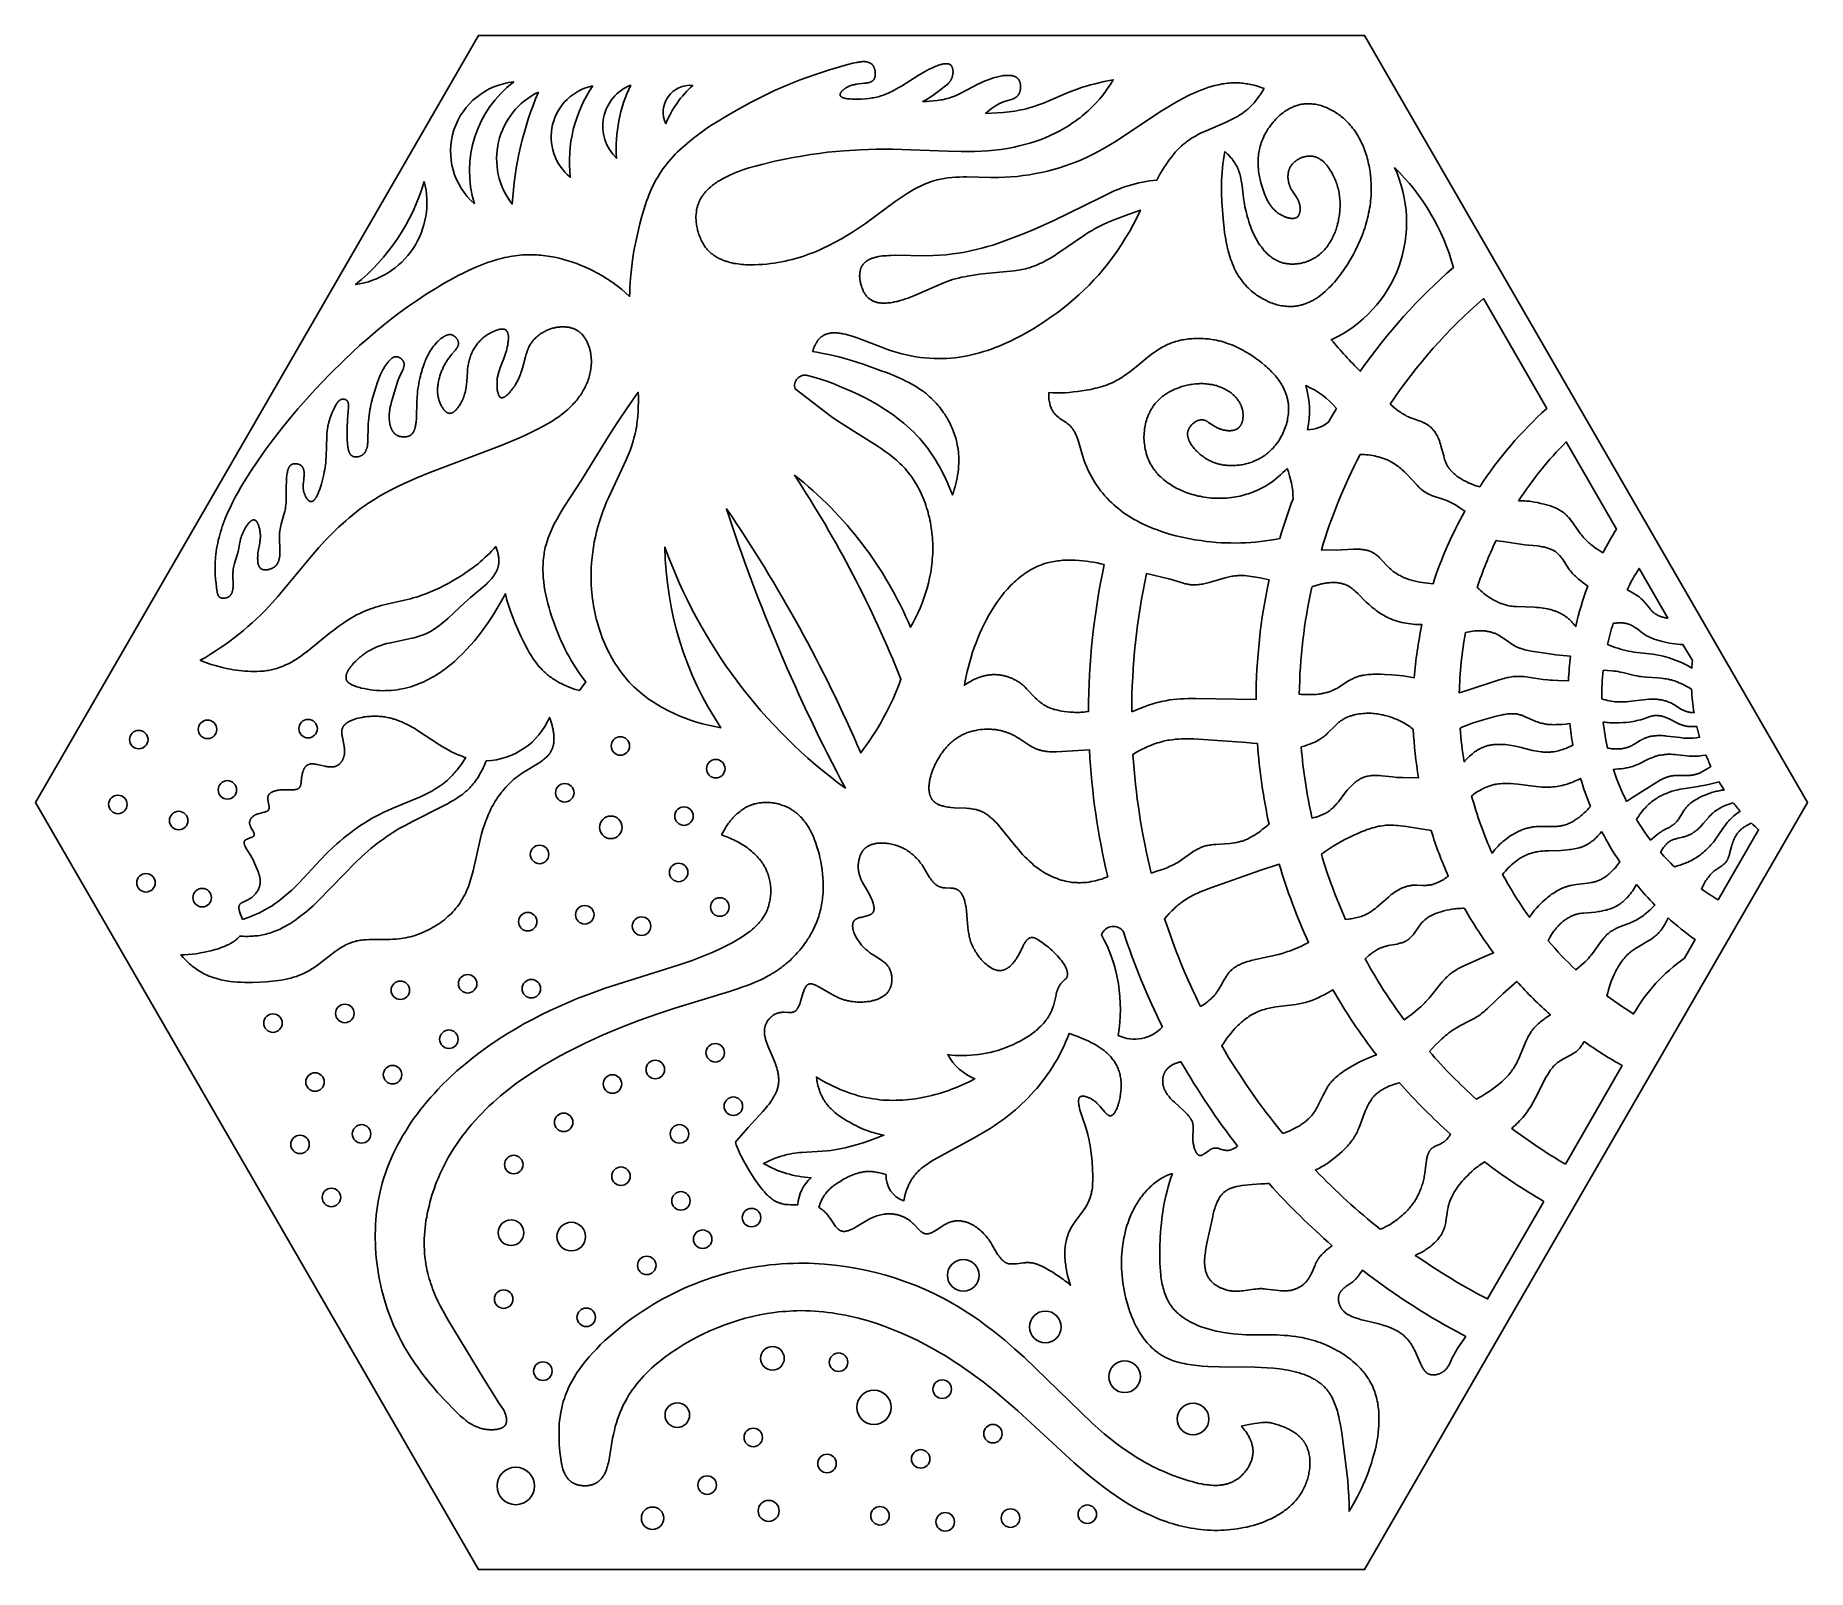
# Model space of a CAD drawing. Extents: x 158 to 281, y 154 to 261.
import ezdxf

# ---------------------------------------------------------------- set-up
doc = ezdxf.new("R2010")
doc.units = 0
doc.layers.add('LAYER_01', color=1, linetype='CONTINUOUS')

msp = doc.modelspace()

# ---------------------------------------------------------------- linework, layer by layer
at = {"layer": 'LAYER_01'}
for points in [[(157.88, 207.58), (188.62, 154.34), (250.11, 154.34), (280.85, 207.58), (250.11, 260.83), (188.62, 260.83)], [(240.41, 252.77), (240.36, 252.49), (240.31, 252.2), (240.27, 251.91), (240.24, 251.62), (240.22, 251.33), (240.2, 251.04), (240.19, 250.75), (240.18, 250.46), (240.18, 249.87), (240.2, 249.29), (240.24, 248.69), (240.29, 248.09), (240.36, 247.45), (240.4, 247.13), (240.45, 246.81), (240.51, 246.49), (240.58, 246.18), (240.65, 245.87), (240.69, 245.71), (240.74, 245.56), (240.78, 245.41), (240.83, 245.26), (240.89, 245.11), (240.95, 244.97), (241.01, 244.82), (241.07, 244.68), (241.14, 244.54), (241.21, 244.4), (241.29, 244.27), (241.37, 244.13), (241.45, 244), (241.54, 243.88), (241.63, 243.75), (241.68, 243.69), (241.73, 243.63), (241.78, 243.57), (241.84, 243.51), (241.89, 243.45), (241.94, 243.39), (242.02, 243.31), (242.1, 243.24), (242.18, 243.16), (242.27, 243.09), (242.35, 243.02), (242.44, 242.95), (242.53, 242.88), (242.62, 242.81), (242.71, 242.75), (242.81, 242.69), (242.91, 242.63), (243, 242.57), (243.1, 242.52), (243.2, 242.47), (243.3, 242.42), (243.4, 242.37), (243.51, 242.32), (243.61, 242.28), (243.71, 242.24), (243.82, 242.21), (243.92, 242.17), (244.03, 242.14), (244.14, 242.11), (244.24, 242.09), (244.35, 242.07), (244.45, 242.05), (244.56, 242.04), (244.67, 242.03), (244.77, 242.02), (244.88, 242.01), (244.98, 242.01), (245.03, 242.01), (245.09, 242.02), (245.17, 242.02), (245.25, 242.03), (245.33, 242.04), (245.42, 242.05), (245.5, 242.06), (245.58, 242.08), (245.66, 242.1), (245.74, 242.12), (245.82, 242.14), (245.9, 242.17), (245.98, 242.2), (246.06, 242.22), (246.13, 242.26), (246.21, 242.29), (246.29, 242.32), (246.36, 242.36), (246.44, 242.4), (246.51, 242.44), (246.59, 242.48), (246.66, 242.53), (246.74, 242.57), (246.81, 242.62), (246.88, 242.67), (246.95, 242.72), (247.09, 242.82), (247.23, 242.94), (247.37, 243.05), (247.5, 243.17), (247.64, 243.3), (247.77, 243.43), (247.89, 243.57), (248.02, 243.71), (248.14, 243.85), (248.26, 244), (248.38, 244.15), (248.49, 244.3), (248.6, 244.46), (248.71, 244.62), (248.92, 244.94), (249.12, 245.26), (249.31, 245.59), (249.48, 245.93), (249.65, 246.27), (249.8, 246.61), (249.94, 246.95), (250, 247.12), (250.06, 247.29), (250.12, 247.46), (250.17, 247.63), (250.23, 247.8), (250.27, 247.97), (250.32, 248.14), (250.36, 248.31), (250.39, 248.49), (250.43, 248.66), (250.46, 248.83), (250.49, 249), (250.51, 249.18), (250.53, 249.35), (250.54, 249.52), (250.56, 249.7), (250.56, 249.87), (250.57, 250.05), (250.57, 250.22), (250.57, 250.4), (250.56, 250.57), (250.55, 250.75), (250.54, 250.92), (250.52, 251.1), (250.49, 251.37), (250.44, 251.64), (250.42, 251.77), (250.39, 251.91), (250.36, 252.04), (250.33, 252.18), (250.3, 252.31), (250.26, 252.44), (250.22, 252.57), (250.18, 252.7), (250.13, 252.83), (250.08, 252.96), (250.03, 253.09), (249.98, 253.22), (249.92, 253.34), (249.86, 253.47), (249.8, 253.59), (249.74, 253.71), (249.67, 253.83), (249.6, 253.95), (249.52, 254.06), (249.45, 254.18), (249.37, 254.29), (249.28, 254.4), (249.2, 254.51), (249.11, 254.61), (249.02, 254.72), (248.92, 254.82), (248.82, 254.92), (248.72, 255.01), (248.64, 255.08), (248.57, 255.14), (248.49, 255.21), (248.41, 255.27), (248.33, 255.33), (248.25, 255.39), (248.16, 255.44), (248.08, 255.5), (247.99, 255.55), (247.91, 255.6), (247.82, 255.65), (247.73, 255.7), (247.64, 255.74), (247.55, 255.78), (247.46, 255.82), (247.37, 255.86), (247.27, 255.89), (247.18, 255.93), (247.09, 255.96), (246.99, 255.98), (246.9, 256.01), (246.8, 256.03), (246.71, 256.05), (246.61, 256.06), (246.52, 256.07), (246.42, 256.08), (246.33, 256.09), (246.23, 256.09), (246.19, 256.09), (246.14, 256.09), (246.09, 256.09), (246.04, 256.09), (246, 256.09), (245.95, 256.08), (245.9, 256.08), (245.86, 256.07), (245.79, 256.06), (245.73, 256.05), (245.67, 256.04), (245.61, 256.03), (245.55, 256.01), (245.49, 255.99), (245.42, 255.97), (245.36, 255.95), (245.3, 255.93), (245.24, 255.91), (245.18, 255.89), (245.12, 255.86), (245.07, 255.83), (245.01, 255.81), (244.95, 255.78), (244.89, 255.75), (244.83, 255.72), (244.78, 255.68), (244.72, 255.65), (244.66, 255.61), (244.61, 255.58), (244.55, 255.54), (244.5, 255.5), (244.45, 255.46), (244.34, 255.38), (244.24, 255.29), (244.14, 255.2), (244.04, 255.1), (243.94, 255.01), (243.85, 254.91), (243.76, 254.8), (243.67, 254.69), (243.59, 254.58), (243.51, 254.47), (243.43, 254.36), (243.35, 254.24), (243.28, 254.12), (243.22, 254), (243.15, 253.88), (243.1, 253.75), (243.04, 253.63), (242.99, 253.5), (242.94, 253.38), (242.9, 253.25), (242.87, 253.14), (242.84, 253.03), (242.82, 252.92), (242.79, 252.81), (242.77, 252.7), (242.76, 252.59), (242.74, 252.48), (242.73, 252.36), (242.73, 252.25), (242.72, 252.14), (242.72, 252.03), (242.72, 251.92), (242.72, 251.81), (242.73, 251.7), (242.74, 251.59), (242.75, 251.48), (242.76, 251.37), (242.77, 251.26), (242.79, 251.15), (242.81, 251.04), (242.83, 250.93), (242.86, 250.82), (242.88, 250.71), (242.91, 250.61), (242.97, 250.39), (243.04, 250.18), (243.11, 249.98), (243.19, 249.77), (243.24, 249.67), (243.28, 249.56), (243.33, 249.46), (243.38, 249.36), (243.44, 249.26), (243.47, 249.21), (243.5, 249.16), (243.53, 249.12), (243.56, 249.07), (243.59, 249.02), (243.62, 248.98), (243.66, 248.93), (243.69, 248.89), (243.73, 248.84), (243.77, 248.8), (243.81, 248.76), (243.85, 248.72), (243.89, 248.68), (243.93, 248.64), (243.98, 248.6), (244.02, 248.56), (244.07, 248.52), (244.12, 248.49), (244.17, 248.45), (244.23, 248.42), (244.28, 248.39), (244.34, 248.36), (244.37, 248.34), (244.41, 248.32), (244.45, 248.3), (244.48, 248.28), (244.52, 248.27), (244.56, 248.25), (244.6, 248.24), (244.64, 248.22), (244.68, 248.21), (244.71, 248.2), (244.75, 248.18), (244.79, 248.17), (244.83, 248.16), (244.87, 248.15), (244.91, 248.15), (244.95, 248.14), (244.98, 248.14), (245.02, 248.13), (245.04, 248.13), (245.06, 248.13), (245.07, 248.13), (245.09, 248.13), (245.11, 248.13), (245.13, 248.13), (245.15, 248.13), (245.16, 248.13), (245.18, 248.13), (245.2, 248.13), (245.21, 248.13), (245.23, 248.14), (245.24, 248.14), (245.26, 248.14), (245.28, 248.15), (245.29, 248.15), (245.31, 248.16), (245.32, 248.16), (245.34, 248.17), (245.35, 248.17), (245.36, 248.18), (245.36, 248.18), (245.37, 248.18), (245.38, 248.19), (245.38, 248.19), (245.39, 248.19), (245.4, 248.2), (245.4, 248.2), (245.41, 248.2), (245.42, 248.21), (245.42, 248.21), (245.43, 248.22), (245.43, 248.22), (245.44, 248.23), (245.45, 248.23), (245.45, 248.24), (245.46, 248.24), (245.46, 248.24), (245.47, 248.25), (245.47, 248.25), (245.48, 248.26), (245.49, 248.27), (245.5, 248.28), (245.51, 248.3), (245.51, 248.31), (245.52, 248.32), (245.53, 248.33), (245.54, 248.34), (245.54, 248.35), (245.55, 248.37), (245.56, 248.38), (245.56, 248.39), (245.57, 248.41), (245.57, 248.42), (245.58, 248.43), (245.58, 248.45), (245.59, 248.46), (245.59, 248.48), (245.6, 248.49), (245.6, 248.51), (245.61, 248.52), (245.61, 248.54), (245.62, 248.57), (245.62, 248.6), (245.63, 248.63), (245.63, 248.67), (245.63, 248.7), (245.63, 248.73), (245.64, 248.77), (245.64, 248.8), (245.63, 248.84), (245.63, 248.87), (245.63, 248.91), (245.63, 248.94), (245.62, 248.98), (245.62, 249.01), (245.61, 249.05), (245.61, 249.08), (245.6, 249.12), (245.59, 249.15), (245.58, 249.18), (245.57, 249.21), (245.56, 249.25), (245.55, 249.29), (245.53, 249.32), (245.52, 249.36), (245.51, 249.39), (245.49, 249.42), (245.47, 249.45), (245.46, 249.49), (245.44, 249.52), (245.42, 249.55), (245.38, 249.61), (245.35, 249.67), (245.11, 250.01), (245.07, 250.07), (245.03, 250.13), (245.02, 250.16), (245, 250.19), (244.98, 250.23), (244.96, 250.28), (244.94, 250.32), (244.92, 250.37), (244.9, 250.41), (244.89, 250.46), (244.87, 250.51), (244.86, 250.55), (244.85, 250.6), (244.83, 250.65), (244.82, 250.7), (244.82, 250.75), (244.81, 250.8), (244.8, 250.84), (244.8, 250.89), (244.79, 250.94), (244.79, 250.99), (244.79, 251.04), (244.79, 251.09), (244.8, 251.14), (244.8, 251.19), (244.81, 251.24), (244.81, 251.29), (244.82, 251.33), (244.83, 251.36), (244.83, 251.38), (244.84, 251.41), (244.84, 251.43), (244.85, 251.45), (244.86, 251.48), (244.87, 251.5), (244.87, 251.52), (244.88, 251.54), (244.89, 251.57), (244.9, 251.59), (244.91, 251.61), (244.92, 251.63), (244.93, 251.65), (244.94, 251.68), (244.95, 251.7), (244.97, 251.72), (244.98, 251.75), (245, 251.77), (245.01, 251.79), (245.03, 251.82), (245.05, 251.84), (245.07, 251.86), (245.08, 251.88), (245.1, 251.91), (245.12, 251.93), (245.14, 251.95), (245.16, 251.97), (245.18, 251.99), (245.2, 252.01), (245.23, 252.03), (245.25, 252.05), (245.27, 252.07), (245.29, 252.09), (245.32, 252.1), (245.34, 252.12), (245.36, 252.14), (245.39, 252.16), (245.41, 252.17), (245.44, 252.19), (245.46, 252.21), (245.49, 252.22), (245.54, 252.25), (245.59, 252.28), (245.65, 252.3), (245.7, 252.33), (245.76, 252.35), (245.81, 252.37), (245.87, 252.39), (245.93, 252.4), (245.96, 252.41), (245.98, 252.42), (246.01, 252.42), (246.04, 252.43), (246.07, 252.43), (246.1, 252.44), (246.13, 252.44), (246.16, 252.45), (246.19, 252.45), (246.21, 252.45), (246.24, 252.45), (246.27, 252.45), (246.3, 252.45), (246.33, 252.45), (246.36, 252.45), (246.38, 252.45), (246.41, 252.45), (246.44, 252.45), (246.47, 252.45), (246.5, 252.44), (246.52, 252.44), (246.55, 252.43), (246.58, 252.43), (246.6, 252.42), (246.63, 252.42), (246.65, 252.41), (246.68, 252.4), (246.7, 252.4), (246.73, 252.39), (246.75, 252.38), (246.78, 252.37), (246.8, 252.36), (246.83, 252.35), (246.85, 252.34), (246.87, 252.33), (246.9, 252.31), (246.92, 252.3), (246.94, 252.29), (246.97, 252.28), (246.99, 252.26), (247.03, 252.23), (247.08, 252.2), (247.12, 252.17), (247.16, 252.14), (247.21, 252.1), (247.25, 252.07), (247.29, 252.03), (247.33, 251.99), (247.37, 251.95), (247.4, 251.91), (247.44, 251.87), (247.48, 251.82), (247.51, 251.78), (247.55, 251.74), (247.58, 251.69), (247.65, 251.6), (247.71, 251.5), (247.77, 251.4), (247.83, 251.31), (247.88, 251.21), (247.93, 251.11), (247.98, 251.02), (248.02, 250.92), (248.07, 250.82), (248.11, 250.72), (248.14, 250.62), (248.18, 250.53), (248.21, 250.43), (248.24, 250.33), (248.27, 250.22), (248.29, 250.12), (248.32, 250.02), (248.34, 249.92), (248.35, 249.82), (248.37, 249.72), (248.38, 249.61), (248.39, 249.51), (248.4, 249.41), (248.41, 249.3), (248.41, 249.2), (248.41, 249.1), (248.41, 248.99), (248.41, 248.89), (248.4, 248.78), (248.4, 248.68), (248.39, 248.58), (248.38, 248.47), (248.36, 248.37), (248.35, 248.26), (248.33, 248.16), (248.31, 248.06), (248.29, 247.96), (248.27, 247.86), (248.24, 247.76), (248.22, 247.66), (248.19, 247.56), (248.16, 247.46), (248.13, 247.37), (248.09, 247.27), (248.06, 247.17), (248.02, 247.08), (247.98, 246.99), (247.94, 246.89), (247.89, 246.8), (247.85, 246.71), (247.8, 246.62), (247.75, 246.53), (247.69, 246.45), (247.64, 246.36), (247.58, 246.28), (247.53, 246.2), (247.47, 246.12), (247.4, 246.04), (247.34, 245.97), (247.27, 245.89), (247.2, 245.82), (247.13, 245.75), (247.06, 245.69), (246.98, 245.62), (246.9, 245.56), (246.86, 245.53), (246.82, 245.5), (246.78, 245.47), (246.74, 245.45), (246.7, 245.42), (246.66, 245.39), (246.59, 245.36), (246.53, 245.32), (246.47, 245.29), (246.41, 245.26), (246.34, 245.23), (246.28, 245.2), (246.21, 245.17), (246.14, 245.15), (246.08, 245.12), (246.01, 245.1), (245.94, 245.08), (245.87, 245.06), (245.8, 245.04), (245.73, 245.03), (245.66, 245.01), (245.59, 245), (245.52, 244.99), (245.45, 244.98), (245.38, 244.97), (245.31, 244.97), (245.24, 244.96), (245.17, 244.96), (245.1, 244.96), (245.03, 244.96), (244.96, 244.96), (244.89, 244.97), (244.82, 244.97), (244.75, 244.98), (244.69, 244.99), (244.62, 245), (244.55, 245.02), (244.49, 245.03), (244.41, 245.05), (244.34, 245.07), (244.27, 245.1), (244.2, 245.12), (244.13, 245.15), (244.06, 245.18), (243.99, 245.22), (243.92, 245.25), (243.86, 245.29), (243.79, 245.33), (243.73, 245.37), (243.67, 245.42), (243.61, 245.46), (243.55, 245.51), (243.49, 245.56), (243.43, 245.61), (243.37, 245.66), (243.31, 245.72), (243.26, 245.78), (243.2, 245.83), (243.15, 245.89), (243.1, 245.95), (243.05, 246.02), (243, 246.08), (242.95, 246.15), (242.9, 246.21), (242.85, 246.28), (242.8, 246.35), (242.71, 246.49), (242.63, 246.64), (242.54, 246.79), (242.47, 246.94), (242.39, 247.1), (242.32, 247.26), (242.25, 247.42), (242.19, 247.59), (242.13, 247.75), (242.07, 247.92), (242.02, 248.09), (241.97, 248.26), (241.93, 248.43), (241.89, 248.6), (241.85, 248.77), (241.81, 248.94), (241.78, 249.11), (241.75, 249.28), (241.71, 249.56), (241.62, 250.38), (241.58, 250.64), (241.55, 250.77), (241.53, 250.9), (241.5, 251.02), (241.47, 251.15), (241.45, 251.21), (241.43, 251.28), (241.41, 251.34), (241.39, 251.4), (241.35, 251.49), (241.32, 251.58), (241.28, 251.66), (241.24, 251.75), (241.19, 251.83), (241.14, 251.92), (241.09, 252), (241.03, 252.09), (240.97, 252.17), (240.91, 252.26), (240.84, 252.34), (240.76, 252.43), (240.68, 252.51), (240.59, 252.6), (240.5, 252.69)], [(172.25, 199.47), (172.7, 199.63), (172.92, 199.72), (173.15, 199.81), (173.37, 199.91), (173.58, 200.02), (173.8, 200.13), (174.01, 200.24), (174.16, 200.33), (174.3, 200.42), (174.45, 200.52), (174.59, 200.62), (174.73, 200.72), (174.87, 200.83), (175.01, 200.94), (175.14, 201.05), (175.41, 201.28), (175.66, 201.51), (175.92, 201.76), (176.17, 202.01), (177.63, 203.57), (178.12, 204.08), (178.57, 204.5), (178.79, 204.71), (179.02, 204.91), (179.25, 205.11), (179.49, 205.3), (179.73, 205.48), (179.97, 205.67), (180.22, 205.84), (180.47, 206.01), (180.73, 206.18), (180.99, 206.34), (181.25, 206.49), (181.52, 206.64), (181.79, 206.78), (182.06, 206.91), (182.34, 207.04), (182.63, 207.17), (184.36, 207.88), (184.64, 208), (184.92, 208.13), (185.2, 208.27), (185.33, 208.34), (185.46, 208.42), (185.59, 208.5), (185.72, 208.58), (185.85, 208.66), (185.97, 208.74), (186.1, 208.83), (186.22, 208.92), (186.33, 209.02), (186.45, 209.12), (186.54, 209.2), (186.63, 209.29), (186.72, 209.38), (186.81, 209.47), (186.9, 209.57), (186.98, 209.66), (187.06, 209.76), (187.15, 209.86), (187.3, 210.07), (187.46, 210.27), (187.6, 210.49), (187.74, 210.7), (187.61, 210.74), (187.48, 210.79), (187.35, 210.84), (187.22, 210.89), (187.09, 210.95), (186.96, 211), (186.84, 211.06), (186.71, 211.13), (186.51, 211.23), (186.31, 211.35), (186.11, 211.46), (185.92, 211.58), (184.39, 212.59), (184.2, 212.71), (184.01, 212.82), (183.81, 212.93), (183.62, 213.03), (183.46, 213.1), (183.3, 213.18), (183.14, 213.24), (182.98, 213.3), (182.81, 213.36), (182.73, 213.38), (182.64, 213.41), (182.56, 213.43), (182.47, 213.45), (182.39, 213.47), (182.3, 213.49), (182.21, 213.51), (182.12, 213.52), (182.03, 213.53), (181.94, 213.55), (181.85, 213.55), (181.76, 213.56), (181.67, 213.57), (181.58, 213.57), (181.48, 213.57), (181.39, 213.58), (181.29, 213.57), (181.19, 213.57), (181.1, 213.56), (181, 213.56), (180.9, 213.55), (180.79, 213.53), (180.67, 213.52), (180.54, 213.49), (180.41, 213.47), (180.28, 213.44), (180.16, 213.41), (180.1, 213.39), (180.04, 213.37), (179.98, 213.35), (179.92, 213.33), (179.86, 213.31), (179.81, 213.28), (179.75, 213.26), (179.7, 213.23), (179.65, 213.21), (179.6, 213.18), (179.57, 213.16), (179.55, 213.15), (179.53, 213.14), (179.51, 213.12), (179.48, 213.11), (179.46, 213.09), (179.44, 213.07), (179.42, 213.06), (179.4, 213.04), (179.38, 213.02), (179.36, 213.01), (179.35, 212.99), (179.33, 212.97), (179.31, 212.95), (179.3, 212.93), (179.28, 212.92), (179.27, 212.9), (179.25, 212.88), (179.24, 212.86), (179.24, 212.85), (179.23, 212.84), (179.22, 212.83), (179.22, 212.82), (179.21, 212.81), (179.21, 212.8), (179.2, 212.79), (179.2, 212.78), (179.19, 212.76), (179.19, 212.75), (179.18, 212.74), (179.18, 212.73), (179.18, 212.72), (179.17, 212.71), (179.17, 212.7), (179.17, 212.68), (179.16, 212.67), (179.16, 212.66), (179.15, 212.63), (179.15, 212.61), (179.15, 212.58), (179.14, 212.56), (179.14, 212.53), (179.14, 212.51), (179.14, 212.48), (179.14, 212.45), (179.14, 212.43), (179.14, 212.4), (179.14, 212.37), (179.15, 212.34), (179.15, 212.29), (179.16, 212.23), (179.17, 212.17), (179.18, 212.11), (179.28, 211.61), (179.3, 211.49), (179.31, 211.42), (179.32, 211.36), (179.33, 211.29), (179.33, 211.23), (179.33, 211.17), (179.33, 211.13), (179.33, 211.1), (179.33, 211.07), (179.33, 211.04), (179.33, 211.01), (179.32, 210.98), (179.32, 210.94), (179.32, 210.91), (179.31, 210.88), (179.3, 210.85), (179.3, 210.82), (179.29, 210.79), (179.28, 210.76), (179.27, 210.73), (179.26, 210.7), (179.25, 210.67), (179.24, 210.65), (179.23, 210.62), (179.21, 210.59), (179.2, 210.56), (179.19, 210.53), (179.17, 210.51), (179.16, 210.48), (179.14, 210.46), (179.12, 210.43), (179.11, 210.41), (179.09, 210.38), (179.07, 210.36), (179.05, 210.34), (179.03, 210.32), (179.01, 210.29), (178.99, 210.27), (178.97, 210.25), (178.95, 210.23), (178.92, 210.22), (178.9, 210.2), (178.89, 210.19), (178.88, 210.18), (178.87, 210.18), (178.85, 210.17), (178.84, 210.16), (178.83, 210.15), (178.82, 210.15), (178.8, 210.14), (178.79, 210.13), (178.78, 210.13), (178.77, 210.12), (178.75, 210.12), (178.74, 210.11), (178.72, 210.1), (178.71, 210.1), (178.69, 210.09), (178.68, 210.09), (178.66, 210.09), (178.65, 210.08), (178.63, 210.08), (178.62, 210.07), (178.6, 210.07), (178.59, 210.07), (178.57, 210.07), (178.54, 210.06), (178.51, 210.06), (178.48, 210.06), (178.44, 210.05), (178.41, 210.05), (178.38, 210.05), (178.34, 210.05), (178.31, 210.06), (178.28, 210.06), (178.24, 210.06), (178.17, 210.07), (178.1, 210.08), (178.03, 210.09), (177.96, 210.11), (177.54, 210.2), (177.4, 210.23), (177.34, 210.24), (177.27, 210.25), (177.24, 210.25), (177.21, 210.26), (177.17, 210.26), (177.14, 210.26), (177.11, 210.26), (177.08, 210.26), (177.05, 210.26), (177.02, 210.26), (176.99, 210.26), (176.98, 210.26), (176.96, 210.26), (176.95, 210.25), (176.94, 210.25), (176.92, 210.25), (176.91, 210.25), (176.9, 210.24), (176.88, 210.24), (176.87, 210.24), (176.86, 210.23), (176.84, 210.23), (176.83, 210.22), (176.82, 210.22), (176.81, 210.21), (176.79, 210.21), (176.78, 210.2), (176.77, 210.2), (176.76, 210.19), (176.75, 210.18), (176.73, 210.18), (176.72, 210.17), (176.71, 210.16), (176.7, 210.16), (176.69, 210.15), (176.69, 210.14), (176.68, 210.13), (176.67, 210.13), (176.66, 210.12), (176.65, 210.11), (176.65, 210.1), (176.64, 210.1), (176.63, 210.09), (176.62, 210.08), (176.62, 210.07), (176.6, 210.05), (176.59, 210.03), (176.57, 210.01), (176.56, 209.99), (176.55, 209.97), (176.53, 209.95), (176.52, 209.93), (176.51, 209.91), (176.5, 209.88), (176.49, 209.86), (176.48, 209.84), (176.47, 209.81), (176.46, 209.79), (176.45, 209.76), (176.44, 209.73), (176.43, 209.71), (176.42, 209.65), (176.4, 209.6), (176.39, 209.54), (176.38, 209.49), (176.37, 209.43), (176.36, 209.37), (176.35, 209.31), (176.32, 208.97), (176.31, 208.92), (176.3, 208.87), (176.3, 208.85), (176.29, 208.82), (176.29, 208.8), (176.28, 208.78), (176.27, 208.76), (176.27, 208.74), (176.27, 208.73), (176.26, 208.72), (176.26, 208.71), (176.25, 208.7), (176.25, 208.69), (176.24, 208.69), (176.24, 208.68), (176.23, 208.67), (176.23, 208.66), (176.22, 208.65), (176.22, 208.64), (176.21, 208.63), (176.21, 208.63), (176.2, 208.62), (176.2, 208.61), (176.19, 208.61), (176.19, 208.6), (176.18, 208.6), (176.18, 208.59), (176.17, 208.59), (176.17, 208.58), (176.16, 208.58), (176.16, 208.57), (176.15, 208.57), (176.14, 208.56), (176.14, 208.56), (176.13, 208.55), (176.13, 208.55), (176.12, 208.55), (176.11, 208.54), (176.11, 208.54), (176.1, 208.54), (176.09, 208.53), (176.09, 208.53), (176.08, 208.53), (176.07, 208.52), (176.05, 208.51), (176.04, 208.51), (176.02, 208.5), (176.01, 208.5), (175.99, 208.49), (175.97, 208.49), (175.96, 208.49), (175.94, 208.48), (175.92, 208.48), (175.9, 208.48), (175.87, 208.47), (175.83, 208.47), (175.79, 208.46), (175.75, 208.46), (175.71, 208.46), (175.63, 208.46), (175.16, 208.47), (175.07, 208.47), (174.97, 208.46), (174.88, 208.46), (174.8, 208.45), (174.76, 208.44), (174.72, 208.44), (174.68, 208.43), (174.64, 208.42), (174.6, 208.41), (174.56, 208.4), (174.52, 208.39), (174.48, 208.38), (174.44, 208.37), (174.41, 208.36), (174.37, 208.34), (174.34, 208.33), (174.32, 208.32), (174.31, 208.31), (174.29, 208.31), (174.27, 208.3), (174.26, 208.29), (174.24, 208.28), (174.23, 208.27), (174.22, 208.26), (174.2, 208.25), (174.19, 208.24), (174.18, 208.23), (174.16, 208.22), (174.15, 208.21), (174.14, 208.2), (174.13, 208.19), (174.12, 208.18), (174.11, 208.17), (174.1, 208.15), (174.09, 208.14), (174.08, 208.13), (174.07, 208.12), (174.07, 208.12), (174.06, 208.11), (174.06, 208.1), (174.06, 208.1), (174.05, 208.09), (174.05, 208.08), (174.04, 208.08), (174.04, 208.07), (174.04, 208.06), (174.03, 208.06), (174.03, 208.05), (174.03, 208.04), (174.03, 208.04), (174.02, 208.03), (174.02, 208.02), (174.02, 208.01), (174.02, 208.01), (174.01, 208), (174.01, 207.99), (174.01, 207.98), (174.01, 207.98), (174.01, 207.97), (174.01, 207.96), (174, 207.95), (174, 207.93), (174, 207.92), (174, 207.91), (174, 207.9), (174, 207.88), (174, 207.87), (174, 207.86), (174, 207.84), (174, 207.83), (174, 207.8), (174, 207.77), (174.01, 207.74), (174.01, 207.72), (174.02, 207.69), (174.03, 207.63), (174.08, 207.4), (174.08, 207.37), (174.09, 207.34), (174.09, 207.32), (174.09, 207.29), (174.09, 207.27), (174.09, 207.25), (174.09, 207.24), (174.09, 207.23), (174.09, 207.22), (174.09, 207.21), (174.09, 207.19), (174.09, 207.18), (174.09, 207.17), (174.09, 207.16), (174.09, 207.16), (174.09, 207.15), (174.09, 207.15), (174.08, 207.14), (174.08, 207.14), (174.08, 207.13), (174.08, 207.13), (174.08, 207.12), (174.08, 207.12), (174.07, 207.11), (174.07, 207.11), (174.07, 207.1), (174.07, 207.09), (174.06, 207.09), (174.06, 207.08), (174.06, 207.08), (174.05, 207.07), (174.05, 207.07), (174.05, 207.06), (174.04, 207.06), (174.04, 207.06), (174.04, 207.05), (174.03, 207.05), (174.03, 207.04), (174.02, 207.04), (174.02, 207.03), (174.02, 207.03), (174.01, 207.03), (174.01, 207.02), (174, 207.02), (174, 207.01), (173.99, 207.01), (173.99, 207.01), (173.98, 207), (173.97, 206.99), (173.96, 206.99), (173.95, 206.98), (173.94, 206.97), (173.92, 206.97), (173.91, 206.96), (173.9, 206.96), (173.88, 206.95), (173.87, 206.95), (173.86, 206.94), (173.83, 206.93), (173.8, 206.92), (173.76, 206.91), (173.42, 206.82), (173.34, 206.8), (173.31, 206.79), (173.27, 206.78), (173.24, 206.77), (173.2, 206.75), (173.17, 206.74), (173.15, 206.73), (173.13, 206.72), (173.11, 206.71), (173.09, 206.7), (173.07, 206.68), (173.04, 206.67), (173.02, 206.65), (173, 206.64), (172.98, 206.62), (172.96, 206.61), (172.94, 206.59), (172.92, 206.57), (172.91, 206.55), (172.89, 206.54), (172.87, 206.52), (172.87, 206.51), (172.86, 206.5), (172.85, 206.49), (172.84, 206.48), (172.84, 206.47), (172.83, 206.46), (172.82, 206.45), (172.82, 206.44), (172.81, 206.43), (172.8, 206.42), (172.8, 206.41), (172.79, 206.4), (172.79, 206.39), (172.78, 206.38), (172.78, 206.37), (172.77, 206.36), (172.77, 206.34), (172.77, 206.33), (172.76, 206.32), (172.76, 206.31), (172.76, 206.3), (172.75, 206.29), (172.75, 206.28), (172.75, 206.27), (172.75, 206.25), (172.74, 206.24), (172.74, 206.23), (172.74, 206.22), (172.74, 206.21), (172.74, 206.2), (172.74, 206.19), (172.74, 206.17), (172.74, 206.16), (172.74, 206.15), (172.74, 206.14), (172.74, 206.13), (172.74, 206.11), (172.74, 206.1), (172.75, 206.09), (172.75, 206.07), (172.75, 206.06), (172.76, 206.04), (172.76, 206.03), (172.77, 206.01), (172.77, 206), (172.78, 205.99), (172.78, 205.97), (172.79, 205.96), (172.8, 205.93), (172.81, 205.9), (172.83, 205.87), (172.86, 205.81), (172.98, 205.59), (173, 205.56), (173.01, 205.53), (173.02, 205.51), (173.03, 205.49), (173.04, 205.47), (173.04, 205.46), (173.05, 205.45), (173.05, 205.44), (173.05, 205.43), (173.06, 205.41), (173.06, 205.41), (173.06, 205.4), (173.06, 205.4), (173.06, 205.39), (173.06, 205.39), (173.06, 205.38), (173.06, 205.38), (173.06, 205.37), (173.06, 205.37), (173.06, 205.36), (173.06, 205.36), (173.06, 205.35), (173.06, 205.35), (173.06, 205.34), (173.06, 205.34), (173.06, 205.33), (173.06, 205.33), (173.06, 205.32), (173.06, 205.32), (173.06, 205.31), (173.06, 205.31), (173.06, 205.3), (173.05, 205.3), (173.05, 205.3), (173.05, 205.3), (173.05, 205.3), (173.05, 205.29), (173.05, 205.29), (173.05, 205.29), (173.05, 205.29), (173.05, 205.28), (173.05, 205.28), (173.04, 205.28), (173.04, 205.28), (173.04, 205.28), (173.04, 205.27), (173.04, 205.27), (173.04, 205.27), (173.03, 205.26), (173.03, 205.26), (173.03, 205.26), (173.02, 205.25), (173.02, 205.25), (173.02, 205.25), (173.02, 205.24), (173.01, 205.24), (173.01, 205.24), (173.01, 205.24), (173, 205.23), (173, 205.23), (172.99, 205.22), (172.98, 205.22), (172.97, 205.21), (172.96, 205.21), (172.96, 205.2), (172.95, 205.2), (172.94, 205.19), (172.93, 205.19), (172.91, 205.18), (172.89, 205.17), (172.87, 205.16), (172.84, 205.15), (172.66, 205.08), (172.61, 205.06), (172.59, 205.05), (172.57, 205.04), (172.54, 205.03), (172.52, 205.02), (172.5, 205.01), (172.5, 205.01), (172.49, 205), (172.48, 205), (172.47, 204.99), (172.46, 204.99), (172.45, 204.98), (172.44, 204.97), (172.44, 204.97), (172.43, 204.96), (172.43, 204.96), (172.43, 204.96), (172.42, 204.96), (172.42, 204.95), (172.41, 204.95), (172.41, 204.94), (172.41, 204.94), (172.4, 204.93), (172.4, 204.93), (172.39, 204.92), (172.39, 204.91), (172.39, 204.91), (172.38, 204.9), (172.38, 204.9), (172.38, 204.89), (172.38, 204.89), (172.37, 204.88), (172.37, 204.88), (172.37, 204.87), (172.37, 204.86), (172.37, 204.86), (172.36, 204.85), (172.36, 204.85), (172.36, 204.84), (172.36, 204.83), (172.36, 204.83), (172.36, 204.82), (172.36, 204.81), (172.36, 204.81), (172.36, 204.8), (172.36, 204.79), (172.36, 204.79), (172.36, 204.78), (172.36, 204.77), (172.36, 204.77), (172.36, 204.76), (172.36, 204.75), (172.36, 204.75), (172.36, 204.74), (172.37, 204.73), (172.37, 204.71), (172.37, 204.7), (172.38, 204.68), (172.38, 204.67), (172.38, 204.65), (172.39, 204.64), (172.4, 204.62), (172.4, 204.61), (172.41, 204.59), (172.42, 204.56), (172.44, 204.53), (172.45, 204.49), (172.47, 204.46), (172.51, 204.39), (172.55, 204.33), (172.81, 203.93), (172.85, 203.86), (172.88, 203.8), (172.92, 203.73), (172.98, 203.61), (173.03, 203.49), (173.08, 203.38), (173.31, 202.83), (173.35, 202.72), (173.39, 202.62), (173.4, 202.56), (173.42, 202.51), (173.43, 202.45), (173.45, 202.4), (173.46, 202.34), (173.46, 202.32), (173.47, 202.29), (173.47, 202.26), (173.47, 202.24), (173.48, 202.21), (173.48, 202.18), (173.48, 202.16), (173.48, 202.13), (173.48, 202.11), (173.48, 202.09), (173.48, 202.07), (173.48, 202.04), (173.48, 202.02), (173.47, 202), (173.47, 201.98), (173.47, 201.95), (173.47, 201.93), (173.46, 201.91), (173.46, 201.89), (173.45, 201.86), (173.45, 201.84), (173.44, 201.82), (173.43, 201.77), (173.42, 201.73), (173.4, 201.69), (173.39, 201.64), (173.37, 201.6), (173.35, 201.56), (173.33, 201.52), (173.31, 201.47), (173.28, 201.43), (173.26, 201.39), (173.23, 201.35), (173.2, 201.31), (173.18, 201.28), (173.14, 201.24), (173.11, 201.2), (173.08, 201.17), (173.04, 201.13), (173.01, 201.1), (172.97, 201.07), (172.93, 201.03), (172.89, 201), (172.85, 200.97), (172.81, 200.95), (172.77, 200.92), (172.74, 200.9), (172.71, 200.89), (172.66, 200.86), (172.33, 200.7), (172.28, 200.67), (172.26, 200.66), (172.24, 200.65), (172.22, 200.63), (172.19, 200.62), (172.17, 200.61), (172.15, 200.59), (172.14, 200.58), (172.13, 200.58), (172.12, 200.57), (172.12, 200.56), (172.11, 200.55), (172.1, 200.55), (172.09, 200.54), (172.08, 200.53), (172.08, 200.52), (172.07, 200.51), (172.06, 200.5), (172.06, 200.5), (172.05, 200.49), (172.04, 200.48), (172.04, 200.47), (172.04, 200.47), (172.04, 200.46), (172.03, 200.46), (172.03, 200.45), (172.03, 200.45), (172.02, 200.44), (172.02, 200.44), (172.02, 200.43), (172.02, 200.43), (172.02, 200.42), (172.01, 200.41), (172.01, 200.41), (172.01, 200.4), (172.01, 200.4), (172.01, 200.39), (172.01, 200.38), (172, 200.38), (172, 200.37), (172, 200.36), (172, 200.35), (172, 200.34), (172, 200.32), (172, 200.31), (172, 200.3), (172, 200.28), (172, 200.27), (172, 200.26), (172, 200.24), (172, 200.23), (172, 200.21), (172, 200.2), (172.01, 200.17), (172.01, 200.14), (172.02, 200.11), (172.03, 200.08), (172.04, 200.04), (172.05, 200.01), (172.07, 199.95), (172.09, 199.88), (172.22, 199.54)], [(205.48, 205.34), (205.57, 205.5), (205.66, 205.67), (205.76, 205.83), (205.81, 205.91), (205.86, 205.99), (205.92, 206.07), (205.97, 206.15), (206.03, 206.22), (206.09, 206.3), (206.15, 206.37), (206.22, 206.45), (206.28, 206.52), (206.35, 206.59), (206.41, 206.66), (206.48, 206.72), (206.55, 206.79), (206.62, 206.85), (206.7, 206.91), (206.77, 206.97), (206.85, 207.03), (206.92, 207.08), (207, 207.13), (207.08, 207.18), (207.16, 207.23), (207.25, 207.28), (207.33, 207.32), (207.42, 207.36), (207.5, 207.39), (207.55, 207.41), (207.59, 207.43), (207.67, 207.45), (207.75, 207.48), (207.84, 207.5), (207.92, 207.52), (208.01, 207.54), (208.09, 207.55), (208.18, 207.56), (208.27, 207.57), (208.36, 207.58), (208.44, 207.59), (208.53, 207.59), (208.62, 207.59), (208.71, 207.59), (208.8, 207.58), (208.88, 207.58), (208.97, 207.57), (209.06, 207.55), (209.15, 207.54), (209.24, 207.53), (209.32, 207.51), (209.41, 207.49), (209.49, 207.46), (209.58, 207.44), (209.66, 207.41), (209.75, 207.38), (209.83, 207.35), (209.91, 207.32), (209.99, 207.29), (210.07, 207.25), (210.15, 207.21), (210.22, 207.17), (210.3, 207.13), (210.35, 207.1), (210.4, 207.06), (210.45, 207.03), (210.5, 206.99), (210.55, 206.96), (210.6, 206.92), (210.65, 206.88), (210.7, 206.84), (210.74, 206.81), (210.79, 206.77), (210.83, 206.72), (210.88, 206.68), (210.92, 206.64), (210.97, 206.6), (211.05, 206.51), (211.13, 206.41), (211.21, 206.32), (211.28, 206.22), (211.35, 206.12), (211.42, 206.02), (211.49, 205.91), (211.56, 205.81), (211.62, 205.7), (211.68, 205.58), (211.74, 205.47), (211.79, 205.36), (211.84, 205.24), (211.89, 205.12), (211.94, 205), (211.99, 204.88), (212.03, 204.76), (212.11, 204.51), (212.19, 204.26), (212.26, 204.01), (212.31, 203.76), (212.37, 203.48), (212.42, 203.2), (212.46, 202.92), (212.5, 202.64), (212.52, 202.37), (212.54, 202.09), (212.54, 201.81), (212.54, 201.68), (212.54, 201.54), (212.53, 201.41), (212.53, 201.27), (212.52, 201.13), (212.5, 201), (212.49, 200.87), (212.47, 200.73), (212.45, 200.6), (212.43, 200.47), (212.4, 200.33), (212.37, 200.2), (212.34, 200.07), (212.31, 199.94), (212.27, 199.81), (212.23, 199.68), (212.19, 199.55), (212.14, 199.43), (212.1, 199.3), (212.05, 199.18), (211.99, 199.06), (211.94, 198.93), (211.88, 198.81), (211.82, 198.69), (211.76, 198.57), (211.69, 198.46), (211.62, 198.34), (211.56, 198.22), (211.48, 198.11), (211.41, 197.99), (211.33, 197.88), (211.25, 197.77), (211.17, 197.66), (211.09, 197.55), (211.01, 197.45), (210.92, 197.34), (210.83, 197.24), (210.74, 197.14), (210.65, 197.04), (210.56, 196.94), (210.46, 196.84), (210.36, 196.75), (210.27, 196.65), (210.17, 196.56), (210.06, 196.47), (209.96, 196.39), (209.86, 196.3), (209.75, 196.22), (209.65, 196.14), (209.54, 196.06), (209.41, 195.96), (209.27, 195.88), (209.14, 195.79), (209, 195.71), (208.86, 195.62), (208.73, 195.55), (208.44, 195.4), (208.16, 195.26), (207.87, 195.13), (207.57, 195), (207.27, 194.89), (206.97, 194.78), (206.66, 194.67), (206.05, 194.47), (202.25, 193.31), (200.99, 192.89), (199.74, 192.45), (198.5, 191.97), (197.28, 191.46), (196.06, 190.91), (195.46, 190.61), (194.87, 190.31), (194.25, 189.98), (193.64, 189.63), (193.03, 189.27), (192.43, 188.89), (191.84, 188.5), (191.27, 188.09), (190.71, 187.66), (190.16, 187.22), (189.89, 186.99), (189.63, 186.75), (189.37, 186.52), (189.12, 186.27), (188.87, 186.02), (188.63, 185.77), (188.39, 185.51), (188.16, 185.25), (187.93, 184.98), (187.71, 184.7), (187.5, 184.42), (187.29, 184.13), (187.09, 183.84), (186.9, 183.55), (186.71, 183.24), (186.53, 182.93), (186.41, 182.71), (186.28, 182.48), (186.17, 182.25), (186.06, 182.01), (185.95, 181.78), (185.84, 181.54), (185.74, 181.3), (185.65, 181.06), (185.56, 180.81), (185.47, 180.57), (185.39, 180.32), (185.32, 180.07), (185.25, 179.82), (185.19, 179.57), (185.13, 179.32), (185.07, 179.06), (185.03, 178.81), (184.98, 178.56), (184.95, 178.3), (184.92, 178.05), (184.89, 177.8), (184.88, 177.54), (184.86, 177.29), (184.86, 177.04), (184.86, 176.78), (184.87, 176.53), (184.88, 176.28), (184.91, 176.04), (184.94, 175.79), (184.97, 175.54), (185.02, 175.3), (185.07, 175.06), (185.11, 174.88), (185.16, 174.7), (185.21, 174.52), (185.26, 174.35), (185.32, 174.17), (185.38, 174), (185.44, 173.83), (185.51, 173.66), (185.65, 173.31), (185.81, 172.98), (185.97, 172.64), (186.15, 172.31), (186.51, 171.65), (189.01, 167.53), (189.68, 166.46), (190.02, 165.93), (190.38, 165.41), (190.41, 165.35), (190.43, 165.29), (190.46, 165.23), (190.48, 165.17), (190.5, 165.1), (190.51, 165.07), (190.52, 165.04), (190.53, 165), (190.54, 164.97), (190.55, 164.94), (190.55, 164.91), (190.56, 164.87), (190.56, 164.84), (190.57, 164.81), (190.57, 164.78), (190.57, 164.74), (190.57, 164.71), (190.57, 164.68), (190.57, 164.67), (190.57, 164.65), (190.57, 164.64), (190.57, 164.62), (190.57, 164.61), (190.57, 164.59), (190.56, 164.58), (190.56, 164.56), (190.56, 164.55), (190.56, 164.53), (190.55, 164.52), (190.55, 164.51), (190.55, 164.49), (190.54, 164.48), (190.54, 164.47), (190.53, 164.45), (190.53, 164.44), (190.52, 164.43), (190.52, 164.42), (190.51, 164.41), (190.51, 164.41), (190.5, 164.4), (190.5, 164.39), (190.5, 164.39), (190.49, 164.38), (190.49, 164.37), (190.48, 164.36), (190.48, 164.36), (190.47, 164.35), (190.47, 164.34), (190.46, 164.33), (190.44, 164.32), (190.43, 164.31), (190.42, 164.29), (190.41, 164.28), (190.39, 164.27), (190.38, 164.26), (190.37, 164.25), (190.35, 164.24), (190.34, 164.23), (190.32, 164.22), (190.31, 164.21), (190.29, 164.2), (190.28, 164.19), (190.26, 164.18), (190.24, 164.17), (190.23, 164.17), (190.21, 164.16), (190.19, 164.15), (190.17, 164.14), (190.15, 164.14), (190.14, 164.13), (190.1, 164.12), (190.06, 164.11), (190.02, 164.1), (189.98, 164.09), (189.94, 164.08), (189.89, 164.07), (189.85, 164.06), (189.81, 164.06), (189.76, 164.05), (189.72, 164.05), (189.68, 164.04), (189.63, 164.04), (189.54, 164.04), (189.45, 164.04), (189.37, 164.04), (189.32, 164.05), (189.27, 164.05), (189.22, 164.06), (189.18, 164.06), (189.13, 164.07), (189.08, 164.08), (189.04, 164.08), (188.99, 164.09), (188.95, 164.1), (188.9, 164.11), (188.82, 164.13), (188.73, 164.16), (188.65, 164.19), (188.57, 164.22), (188.49, 164.25), (188.41, 164.28), (188.33, 164.32), (188.25, 164.36), (188.18, 164.4), (188.11, 164.44), (188.03, 164.49), (187.96, 164.53), (187.89, 164.58), (187.82, 164.63), (187.75, 164.68), (187.62, 164.79), (187.49, 164.9), (187.36, 165.01), (187.24, 165.13), (186.99, 165.37), (186.38, 166), (185.79, 166.64), (185.5, 166.97), (185.23, 167.3), (184.95, 167.64), (184.69, 167.98), (184.43, 168.33), (184.19, 168.68), (183.95, 169.04), (183.72, 169.41), (183.5, 169.78), (183.29, 170.16), (183.09, 170.54), (182.9, 170.93), (182.76, 171.23), (182.64, 171.53), (182.52, 171.83), (182.4, 172.14), (182.29, 172.44), (182.19, 172.76), (182.09, 173.07), (182, 173.39), (181.92, 173.71), (181.84, 174.03), (181.77, 174.35), (181.71, 174.67), (181.66, 175), (181.61, 175.33), (181.56, 175.65), (181.53, 175.98), (181.5, 176.31), (181.48, 176.64), (181.47, 176.97), (181.46, 177.3), (181.46, 177.63), (181.47, 177.96), (181.48, 178.28), (181.5, 178.61), (181.53, 178.94), (181.57, 179.26), (181.62, 179.59), (181.67, 179.91), (181.73, 180.23), (181.8, 180.55), (181.87, 180.86), (181.95, 181.17), (182.06, 181.52), (182.17, 181.86), (182.29, 182.2), (182.42, 182.54), (182.56, 182.87), (182.71, 183.2), (182.86, 183.52), (183.03, 183.84), (183.2, 184.16), (183.38, 184.47), (183.57, 184.78), (183.76, 185.09), (183.96, 185.39), (184.17, 185.69), (184.39, 185.98), (184.61, 186.27), (184.84, 186.56), (185.07, 186.84), (185.31, 187.12), (185.56, 187.39), (185.81, 187.66), (186.06, 187.93), (186.59, 188.45), (187.13, 188.95), (187.69, 189.43), (188.26, 189.89), (188.84, 190.33), (189.41, 190.74), (189.99, 191.13), (190.57, 191.51), (191.16, 191.86), (191.76, 192.21), (192.37, 192.53), (192.98, 192.85), (193.6, 193.15), (194.22, 193.43), (194.85, 193.71), (195.48, 193.97), (196.12, 194.22), (197.41, 194.69), (202.49, 196.29), (203.44, 196.62), (203.91, 196.8), (204.37, 196.98), (204.84, 197.18), (205.3, 197.39), (205.76, 197.61), (206.22, 197.85), (206.57, 198.05), (206.74, 198.15), (206.92, 198.26), (207.09, 198.37), (207.25, 198.48), (207.41, 198.6), (207.49, 198.66), (207.57, 198.73), (207.64, 198.79), (207.72, 198.85), (207.79, 198.92), (207.86, 198.99), (207.93, 199.06), (208, 199.13), (208.07, 199.2), (208.13, 199.27), (208.19, 199.35), (208.25, 199.42), (208.31, 199.5), (208.36, 199.58), (208.42, 199.66), (208.47, 199.74), (208.51, 199.83), (208.56, 199.91), (208.6, 199.99), (208.63, 200.07), (208.67, 200.16), (208.7, 200.24), (208.73, 200.32), (208.76, 200.41), (208.78, 200.5), (208.8, 200.59), (208.82, 200.67), (208.84, 200.76), (208.86, 200.85), (208.87, 200.94), (208.88, 201.03), (208.89, 201.13), (208.9, 201.22), (208.9, 201.31), (208.91, 201.4), (208.91, 201.49), (208.9, 201.59), (208.9, 201.68), (208.89, 201.77), (208.88, 201.86), (208.87, 201.95), (208.86, 202.04), (208.84, 202.13), (208.82, 202.22), (208.8, 202.31), (208.78, 202.4), (208.75, 202.49), (208.73, 202.57), (208.7, 202.66), (208.66, 202.74), (208.64, 202.8), (208.61, 202.86), (208.59, 202.92), (208.56, 202.98), (208.53, 203.04), (208.5, 203.1), (208.46, 203.15), (208.43, 203.21), (208.4, 203.27), (208.36, 203.32), (208.33, 203.37), (208.29, 203.43), (208.25, 203.48), (208.21, 203.53), (208.13, 203.64), (208.04, 203.74), (207.96, 203.83), (207.86, 203.93), (207.77, 204.02), (207.67, 204.11), (207.57, 204.2), (207.47, 204.28), (207.36, 204.37), (207.26, 204.45), (207.15, 204.52), (207.03, 204.6), (206.92, 204.67), (206.81, 204.74), (206.69, 204.81), (206.57, 204.87), (206.45, 204.93), (206.33, 204.99), (206.21, 205.05), (206.09, 205.11), (205.97, 205.16), (205.85, 205.21), (205.72, 205.25), (205.6, 205.3)], [(236.78, 181.83), (236.67, 181.52), (236.57, 181.22), (236.48, 180.91), (236.4, 180.6), (236.32, 180.29), (236.25, 179.98), (236.19, 179.66), (236.14, 179.34), (236.09, 179.02), (236.05, 178.7), (236.01, 178.38), (235.98, 178.05), (235.93, 177.38), (235.9, 176.7), (235.9, 176.15), (235.9, 175.88), (235.9, 175.6), (235.92, 175.32), (235.94, 175.05), (235.96, 174.78), (235.98, 174.65), (236, 174.51), (236.02, 174.38), (236.04, 174.25), (236.07, 174.12), (236.1, 174), (236.13, 173.87), (236.17, 173.75), (236.2, 173.62), (236.24, 173.5), (236.29, 173.39), (236.34, 173.27), (236.39, 173.16), (236.44, 173.05), (236.47, 172.99), (236.5, 172.94), (236.53, 172.88), (236.56, 172.83), (236.59, 172.78), (236.63, 172.73), (236.66, 172.68), (236.7, 172.63), (236.74, 172.57), (236.79, 172.51), (236.83, 172.45), (236.88, 172.4), (236.93, 172.34), (236.98, 172.29), (237.04, 172.23), (237.09, 172.18), (237.14, 172.13), (237.2, 172.08), (237.26, 172.03), (237.32, 171.99), (237.38, 171.94), (237.44, 171.89), (237.5, 171.85), (237.56, 171.8), (237.69, 171.72), (237.83, 171.64), (237.96, 171.56), (238.1, 171.49), (238.25, 171.42), (238.39, 171.35), (238.54, 171.28), (238.7, 171.22), (238.85, 171.17), (239.01, 171.11), (239.17, 171.06), (239.33, 171.02), (239.49, 170.97), (239.65, 170.93), (239.82, 170.89), (239.98, 170.86), (240.32, 170.8), (240.65, 170.75), (240.98, 170.7), (241.31, 170.67), (241.59, 170.65), (241.87, 170.64), (242.41, 170.63), (244, 170.62), (244.27, 170.61), (244.53, 170.59), (244.79, 170.58), (245.06, 170.55), (245.32, 170.52), (245.59, 170.47), (245.77, 170.44), (245.95, 170.4), (246.13, 170.36), (246.31, 170.31), (246.49, 170.26), (246.67, 170.21), (246.85, 170.15), (247.02, 170.09), (247.2, 170.02), (247.38, 169.95), (247.55, 169.87), (247.72, 169.79), (247.89, 169.71), (248.06, 169.62), (248.23, 169.53), (248.39, 169.44), (248.55, 169.34), (248.71, 169.24), (248.86, 169.13), (249.01, 169.02), (249.16, 168.91), (249.3, 168.79), (249.44, 168.67), (249.57, 168.55), (249.7, 168.42), (249.83, 168.29), (249.95, 168.16), (250, 168.09), (250.06, 168.02), (250.12, 167.95), (250.17, 167.88), (250.22, 167.81), (250.27, 167.74), (250.32, 167.67), (250.37, 167.59), (250.42, 167.52), (250.46, 167.44), (250.53, 167.32), (250.59, 167.2), (250.65, 167.08), (250.71, 166.95), (250.76, 166.82), (250.81, 166.69), (250.85, 166.56), (250.89, 166.43), (250.93, 166.29), (250.96, 166.16), (250.99, 166.02), (251.02, 165.88), (251.04, 165.74), (251.06, 165.6), (251.08, 165.46), (251.09, 165.31), (251.1, 165.17), (251.11, 165.02), (251.11, 164.88), (251.11, 164.73), (251.11, 164.59), (251.1, 164.44), (251.1, 164.29), (251.08, 164.14), (251.06, 163.84), (251.02, 163.54), (250.97, 163.23), (250.91, 162.93), (250.84, 162.63), (250.76, 162.33), (250.67, 162.02), (250.58, 161.72), (250.48, 161.42), (250.38, 161.13), (250.26, 160.83), (250.14, 160.54), (250.02, 160.25), (249.89, 159.97), (249.76, 159.69), (249.62, 159.42), (249.48, 159.15), (249.34, 158.89), (249.19, 158.63), (249.04, 158.38), (249.04, 158.92), (249.02, 159.46), (248.98, 159.99), (248.94, 160.53), (248.68, 162.72), (248.53, 163.84), (248.44, 164.39), (248.38, 164.67), (248.33, 164.93), (248.26, 165.2), (248.22, 165.33), (248.18, 165.46), (248.14, 165.58), (248.1, 165.7), (248.05, 165.83), (248.01, 165.94), (247.96, 166.06), (247.9, 166.17), (247.85, 166.29), (247.79, 166.39), (247.76, 166.45), (247.72, 166.5), (247.69, 166.55), (247.66, 166.6), (247.62, 166.65), (247.59, 166.7), (247.55, 166.75), (247.51, 166.79), (247.46, 166.86), (247.4, 166.92), (247.34, 166.99), (247.28, 167.05), (247.22, 167.11), (247.16, 167.16), (247.09, 167.22), (247.03, 167.27), (246.96, 167.33), (246.89, 167.38), (246.82, 167.43), (246.74, 167.47), (246.67, 167.52), (246.59, 167.56), (246.51, 167.61), (246.43, 167.65), (246.35, 167.69), (246.27, 167.73), (246.19, 167.76), (246.1, 167.8), (246.02, 167.83), (245.93, 167.87), (245.75, 167.93), (245.57, 167.99), (245.39, 168.04), (245.2, 168.09), (245, 168.13), (244.81, 168.17), (244.61, 168.21), (244.4, 168.24), (244.2, 168.27), (243.78, 168.31), (243.36, 168.35), (242.93, 168.37), (242.49, 168.39), (240.01, 168.42), (239.23, 168.44), (238.85, 168.46), (238.48, 168.5), (238.29, 168.52), (238.11, 168.54), (237.94, 168.57), (237.76, 168.6), (237.59, 168.63), (237.42, 168.67), (237.25, 168.71), (237.08, 168.76), (236.92, 168.81), (236.76, 168.86), (236.69, 168.89), (236.61, 168.92), (236.53, 168.96), (236.45, 168.99), (236.38, 169.03), (236.3, 169.06), (236.23, 169.1), (236.16, 169.14), (236.09, 169.18), (236.02, 169.22), (235.95, 169.27), (235.88, 169.31), (235.82, 169.35), (235.76, 169.39), (235.71, 169.44), (235.65, 169.48), (235.54, 169.57), (235.43, 169.66), (235.33, 169.76), (235.23, 169.86), (235.13, 169.97), (235.03, 170.08), (234.94, 170.19), (234.84, 170.31), (234.75, 170.43), (234.67, 170.55), (234.58, 170.67), (234.5, 170.8), (234.42, 170.93), (234.35, 171.07), (234.27, 171.21), (234.2, 171.34), (234.13, 171.49), (234.07, 171.63), (234, 171.78), (233.94, 171.92), (233.88, 172.07), (233.83, 172.23), (233.77, 172.38), (233.72, 172.53), (233.63, 172.85), (233.55, 173.16), (233.47, 173.48), (233.42, 173.73), (233.38, 173.99), (233.34, 174.24), (233.31, 174.49), (233.28, 174.75), (233.26, 175), (233.25, 175.26), (233.25, 175.51), (233.25, 175.77), (233.25, 176.02), (233.27, 176.27), (233.29, 176.52), (233.31, 176.77), (233.35, 177.02), (233.39, 177.26), (233.44, 177.5), (233.49, 177.74), (233.55, 177.98), (233.62, 178.21), (233.7, 178.44), (233.78, 178.67), (233.87, 178.89), (233.92, 179), (233.97, 179.11), (234.02, 179.22), (234.07, 179.32), (234.13, 179.43), (234.18, 179.53), (234.24, 179.63), (234.3, 179.73), (234.37, 179.83), (234.43, 179.93), (234.5, 180.03), (234.56, 180.13), (234.63, 180.22), (234.71, 180.31), (234.78, 180.41), (234.86, 180.5), (234.93, 180.58), (235.01, 180.67), (235.09, 180.76), (235.18, 180.84), (235.26, 180.92), (235.35, 181), (235.44, 181.08), (235.53, 181.16), (235.63, 181.23), (235.72, 181.3), (235.82, 181.37), (235.92, 181.44), (236.02, 181.5), (236.12, 181.56), (236.23, 181.61), (236.28, 181.64), (236.33, 181.66), (236.39, 181.69), (236.44, 181.71), (236.5, 181.73), (236.55, 181.76), (236.61, 181.78), (236.67, 181.79), (236.72, 181.81)], [(241.55, 164.3), (241.63, 164.21), (241.71, 164.11), (241.78, 164.02), (241.86, 163.92), (241.93, 163.82), (241.96, 163.76), (241.99, 163.71), (242.02, 163.66), (242.06, 163.61), (242.09, 163.55), (242.11, 163.5), (242.14, 163.44), (242.17, 163.39), (242.19, 163.33), (242.22, 163.27), (242.24, 163.22), (242.26, 163.16), (242.28, 163.1), (242.29, 163.04), (242.31, 162.98), (242.32, 162.93), (242.34, 162.87), (242.35, 162.81), (242.35, 162.75), (242.36, 162.69), (242.36, 162.63), (242.37, 162.6), (242.37, 162.57), (242.37, 162.53), (242.37, 162.49), (242.37, 162.46), (242.36, 162.42), (242.36, 162.38), (242.36, 162.35), (242.35, 162.31), (242.35, 162.27), (242.34, 162.24), (242.33, 162.2), (242.33, 162.16), (242.32, 162.12), (242.31, 162.09), (242.3, 162.05), (242.29, 162.01), (242.28, 161.98), (242.26, 161.9), (242.23, 161.83), (242.2, 161.76), (242.17, 161.69), (242.14, 161.62), (242.1, 161.55), (242.06, 161.48), (242.02, 161.41), (241.98, 161.35), (241.94, 161.28), (241.89, 161.22), (241.84, 161.16), (241.79, 161.1), (241.74, 161.04), (241.69, 160.98), (241.64, 160.92), (241.58, 160.87), (241.52, 160.81), (241.47, 160.76), (241.41, 160.71), (241.35, 160.67), (241.28, 160.62), (241.22, 160.58), (241.16, 160.54), (241.11, 160.51), (241.06, 160.49), (241.02, 160.46), (240.97, 160.44), (240.92, 160.41), (240.87, 160.39), (240.82, 160.37), (240.77, 160.35), (240.72, 160.33), (240.67, 160.32), (240.62, 160.3), (240.57, 160.29), (240.52, 160.27), (240.47, 160.26), (240.41, 160.25), (240.36, 160.24), (240.31, 160.23), (240.26, 160.22), (240.2, 160.21), (240.15, 160.2), (240.04, 160.19), (239.93, 160.18), (239.82, 160.18), (239.71, 160.18), (239.6, 160.18), (239.49, 160.19), (239.38, 160.2), (239.27, 160.21), (239.16, 160.22), (239.04, 160.24), (238.93, 160.25), (238.82, 160.28), (238.59, 160.32), (238.36, 160.38), (238.14, 160.44), (237.92, 160.5), (237.43, 160.66), (237.16, 160.75), (236.9, 160.84), (236.64, 160.94), (236.38, 161.05), (236.13, 161.16), (235.89, 161.27), (235.64, 161.38), (235.4, 161.5), (235.17, 161.62), (234.93, 161.75), (234.7, 161.88), (234.25, 162.15), (233.81, 162.43), (233.35, 162.75), (232.91, 163.07), (232.47, 163.41), (232.05, 163.77), (231.62, 164.13), (231.21, 164.5), (226.49, 169.07), (225.82, 169.67), (225.14, 170.26), (224.45, 170.82), (223.74, 171.36), (223.38, 171.62), (223.01, 171.88), (222.64, 172.12), (222.26, 172.37), (221.88, 172.6), (221.5, 172.82), (220.87, 173.17), (220.23, 173.49), (219.58, 173.79), (218.92, 174.07), (218.25, 174.32), (217.57, 174.56), (216.88, 174.77), (216.18, 174.96), (215.48, 175.12), (214.77, 175.26), (214.06, 175.38), (213.34, 175.47), (212.63, 175.54), (212.27, 175.57), (211.91, 175.58), (211.55, 175.6), (211.19, 175.6), (210.83, 175.6), (210.47, 175.59), (210.06, 175.58), (209.65, 175.55), (209.24, 175.52), (208.83, 175.48), (208.42, 175.43), (208.02, 175.37), (207.61, 175.3), (207.21, 175.23), (206.81, 175.14), (206.41, 175.05), (206.01, 174.95), (205.61, 174.84), (205.22, 174.73), (204.83, 174.6), (204.44, 174.47), (204.05, 174.33), (203.66, 174.18), (203.28, 174.03), (202.9, 173.86), (202.53, 173.69), (202.15, 173.51), (201.78, 173.32), (201.42, 173.12), (201.05, 172.92), (200.69, 172.71), (200.34, 172.49), (199.99, 172.26), (199.64, 172.02), (199.29, 171.78), (198.95, 171.53), (198.62, 171.27), (198.29, 171.01), (197.98, 170.75), (197.68, 170.49), (197.39, 170.23), (197.1, 169.95), (196.83, 169.67), (196.56, 169.39), (196.3, 169.1), (196.05, 168.8), (195.81, 168.5), (195.7, 168.34), (195.59, 168.19), (195.48, 168.03), (195.38, 167.87), (195.28, 167.71), (195.19, 167.55), (195.09, 167.39), (195.01, 167.23), (194.92, 167.06), (194.84, 166.9), (194.77, 166.73), (194.7, 166.56), (194.64, 166.39), (194.58, 166.22), (194.51, 166), (194.45, 165.79), (194.4, 165.57), (194.35, 165.35), (194.31, 165.13), (194.28, 164.91), (194.25, 164.68), (194.23, 164.45), (194.22, 164.22), (194.21, 163.98), (194.21, 163.75), (194.21, 163.51), (194.22, 163.26), (194.23, 163.01), (194.27, 162.51), (194.31, 162.18), (194.33, 162.02), (194.36, 161.86), (194.39, 161.7), (194.4, 161.62), (194.42, 161.54), (194.44, 161.46), (194.46, 161.39), (194.48, 161.31), (194.51, 161.24), (194.53, 161.17), (194.56, 161.1), (194.59, 161.03), (194.61, 161), (194.62, 160.97), (194.64, 160.93), (194.66, 160.9), (194.67, 160.87), (194.69, 160.84), (194.71, 160.81), (194.73, 160.78), (194.75, 160.75), (194.77, 160.72), (194.79, 160.69), (194.81, 160.66), (194.83, 160.64), (194.86, 160.61), (194.88, 160.58), (194.9, 160.56), (194.93, 160.53), (194.95, 160.51), (194.98, 160.49), (195.01, 160.47), (195.03, 160.44), (195.06, 160.42), (195.09, 160.4), (195.12, 160.38), (195.15, 160.36), (195.18, 160.35), (195.2, 160.34), (195.22, 160.33), (195.26, 160.31), (195.3, 160.29), (195.34, 160.27), (195.38, 160.26), (195.42, 160.24), (195.47, 160.23), (195.51, 160.22), (195.56, 160.2), (195.6, 160.19), (195.65, 160.19), (195.7, 160.18), (195.74, 160.17), (195.79, 160.17), (195.84, 160.16), (195.88, 160.16), (195.93, 160.16), (195.98, 160.16), (196.03, 160.16), (196.07, 160.16), (196.12, 160.16), (196.17, 160.16), (196.21, 160.17), (196.26, 160.18), (196.3, 160.18), (196.35, 160.19), (196.39, 160.2), (196.44, 160.21), (196.48, 160.22), (196.52, 160.23), (196.56, 160.25), (196.6, 160.26), (196.63, 160.27), (196.66, 160.28), (196.68, 160.29), (196.71, 160.3), (196.73, 160.32), (196.75, 160.33), (196.78, 160.34), (196.8, 160.35), (196.82, 160.37), (196.84, 160.38), (196.87, 160.39), (196.89, 160.41), (196.91, 160.42), (196.93, 160.44), (196.95, 160.46), (196.97, 160.47), (196.99, 160.49), (197.01, 160.51), (197.03, 160.52), (197.05, 160.54), (197.07, 160.56), (197.08, 160.58), (197.1, 160.6), (197.12, 160.61), (197.14, 160.63), (197.15, 160.65), (197.19, 160.69), (197.22, 160.74), (197.25, 160.78), (197.28, 160.82), (197.31, 160.87), (197.33, 160.92), (197.36, 160.96), (197.38, 161.01), (197.41, 161.06), (197.43, 161.12), (197.45, 161.17), (197.48, 161.22), (197.5, 161.28), (197.54, 161.39), (197.57, 161.5), (197.6, 161.62), (197.64, 161.74), (197.66, 161.86), (197.72, 162.12), (197.93, 163.45), (197.99, 163.71), (198.05, 163.99), (198.11, 164.26), (198.19, 164.52), (198.27, 164.77), (198.36, 165.02), (198.46, 165.27), (198.56, 165.51), (198.67, 165.74), (198.79, 165.97), (198.91, 166.19), (199.04, 166.41), (199.18, 166.62), (199.32, 166.83), (199.47, 167.03), (199.62, 167.22), (199.77, 167.42), (199.93, 167.6), (200.1, 167.79), (200.27, 167.97), (200.45, 168.14), (200.63, 168.31), (200.81, 168.48), (201, 168.64), (201.19, 168.79), (201.38, 168.95), (201.58, 169.1), (201.78, 169.25), (201.98, 169.39), (202.4, 169.67), (202.82, 169.93), (203.27, 170.19), (203.73, 170.44), (204.2, 170.68), (204.67, 170.9), (205.15, 171.1), (205.64, 171.3), (206.13, 171.47), (206.63, 171.63), (207.13, 171.78), (207.64, 171.9), (208.14, 172.02), (208.66, 172.11), (209.17, 172.18), (209.43, 172.22), (209.68, 172.24), (209.94, 172.26), (210.2, 172.28), (210.46, 172.29), (210.72, 172.3), (211.02, 172.31), (211.33, 172.3), (211.64, 172.29), (211.95, 172.28), (212.25, 172.25), (212.56, 172.22), (212.87, 172.19), (213.17, 172.15), (213.48, 172.1), (213.78, 172.05), (214.09, 171.99), (214.39, 171.93), (214.99, 171.78), (215.59, 171.62), (216.19, 171.43), (216.78, 171.23), (217.36, 171.01), (217.94, 170.77), (218.51, 170.52), (219.07, 170.25), (219.62, 169.97), (220.17, 169.67), (220.62, 169.41), (221.07, 169.14), (221.51, 168.86), (221.95, 168.57), (222.8, 167.98), (223.64, 167.36), (224.45, 166.71), (225.25, 166.05), (226.04, 165.36), (229.96, 161.75), (230.77, 161.05), (231.18, 160.71), (231.6, 160.37), (232.02, 160.05), (232.45, 159.73), (232.89, 159.43), (233.33, 159.14), (233.71, 158.91), (234.1, 158.68), (234.49, 158.47), (234.89, 158.27), (235.29, 158.08), (235.7, 157.9), (235.91, 157.82), (236.12, 157.74), (236.33, 157.67), (236.54, 157.59), (236.76, 157.53), (236.97, 157.46), (237.19, 157.4), (237.41, 157.35), (237.63, 157.3), (237.85, 157.25), (238.07, 157.21), (238.3, 157.18), (238.52, 157.14), (238.75, 157.12), (238.98, 157.1), (239.21, 157.08), (239.45, 157.07), (239.68, 157.06), (239.92, 157.06), (240.15, 157.07), (240.37, 157.08), (240.6, 157.09), (240.82, 157.11), (241.05, 157.14), (241.27, 157.17), (241.5, 157.2), (241.72, 157.25), (241.94, 157.29), (242.16, 157.35), (242.38, 157.4), (242.6, 157.47), (242.81, 157.54), (243.02, 157.61), (243.23, 157.69), (243.43, 157.78), (243.63, 157.87), (243.83, 157.97), (243.93, 158.02), (244.02, 158.08), (244.12, 158.13), (244.21, 158.19), (244.3, 158.25), (244.39, 158.3), (244.48, 158.37), (244.56, 158.43), (244.65, 158.49), (244.73, 158.56), (244.81, 158.63), (244.89, 158.7), (244.97, 158.77), (245.05, 158.84), (245.13, 158.91), (245.2, 158.99), (245.27, 159.07), (245.34, 159.14), (245.41, 159.23), (245.47, 159.31), (245.54, 159.39), (245.6, 159.48), (245.66, 159.57), (245.71, 159.65), (245.77, 159.75), (245.82, 159.84), (245.87, 159.93), (245.92, 160.03), (245.96, 160.13), (246.01, 160.23), (246.04, 160.32), (246.08, 160.41), (246.11, 160.5), (246.14, 160.59), (246.17, 160.68), (246.19, 160.78), (246.21, 160.87), (246.23, 160.97), (246.25, 161.06), (246.27, 161.16), (246.28, 161.25), (246.3, 161.35), (246.3, 161.45), (246.31, 161.54), (246.31, 161.64), (246.32, 161.74), (246.32, 161.83), (246.31, 161.93), (246.3, 162.02), (246.3, 162.12), (246.28, 162.21), (246.27, 162.3), (246.25, 162.39), (246.23, 162.48), (246.22, 162.53), (246.21, 162.57), (246.19, 162.61), (246.18, 162.66), (246.16, 162.7), (246.15, 162.74), (246.13, 162.78), (246.12, 162.83), (246.1, 162.87), (246.08, 162.91), (246.06, 162.95), (246.04, 162.99), (246.02, 163.03), (246, 163.07), (245.97, 163.11), (245.95, 163.14), (245.93, 163.18), (245.91, 163.21), (245.88, 163.24), (245.86, 163.28), (245.83, 163.31), (245.81, 163.34), (245.78, 163.37), (245.76, 163.4), (245.73, 163.43), (245.7, 163.46), (245.65, 163.52), (245.59, 163.58), (245.53, 163.63), (245.46, 163.68), (245.4, 163.74), (245.33, 163.79), (245.26, 163.84), (245.19, 163.88), (245.12, 163.93), (245.05, 163.97), (244.97, 164.01), (244.9, 164.06), (244.82, 164.09), (244.74, 164.13), (244.66, 164.17), (244.59, 164.2), (244.51, 164.24), (244.34, 164.3), (244.18, 164.36), (244.01, 164.41), (243.85, 164.46), (243.69, 164.5), (243.63, 164.52), (243.57, 164.53), (243.54, 164.53), (243.51, 164.54), (243.48, 164.54), (243.45, 164.55), (243.41, 164.55), (243.37, 164.55), (243.33, 164.55), (243.29, 164.56), (243.24, 164.56), (243.2, 164.55), (243.14, 164.55), (243.09, 164.55), (242.97, 164.54), (242.83, 164.52), (242.67, 164.5), (242.5, 164.48), (242.07, 164.4)]]:
    msp.add_lwpolyline(points, close=True, dxfattribs=at)
for points in [[(243.15, 257.14), (242.94, 257.22), (242.74, 257.28), (242.53, 257.35), (242.42, 257.37), (242.32, 257.4), (242.21, 257.42), (242.1, 257.45), (242, 257.47), (241.89, 257.48), (241.78, 257.5), (241.67, 257.51), (241.57, 257.52), (241.46, 257.53), (241.33, 257.54), (241.21, 257.54), (241.08, 257.54), (240.96, 257.54), (240.83, 257.53), (240.71, 257.52), (240.59, 257.51), (240.46, 257.5), (240.34, 257.48), (240.21, 257.46), (240.09, 257.43), (239.97, 257.41), (239.84, 257.38), (239.72, 257.35), (239.47, 257.28), (239.23, 257.21), (238.99, 257.12), (238.75, 257.03), (238.51, 256.93), (238.27, 256.83), (238.04, 256.72), (237.81, 256.61), (237.58, 256.49), (237.16, 256.27), (236.75, 256.03), (236.35, 255.79), (235.95, 255.54), (232.87, 253.5), (232.48, 253.26), (232.08, 253.02), (231.68, 252.8), (231.28, 252.58), (230.9, 252.4), (230.52, 252.23), (230.13, 252.06), (229.73, 251.91), (229.33, 251.77), (228.93, 251.64), (228.52, 251.52), (228.11, 251.42), (227.69, 251.32), (227.27, 251.24), (226.85, 251.16), (226.43, 251.1), (226, 251.05), (225.57, 251.01), (225.14, 250.99), (224.7, 250.98), (224.16, 250.98), (222.52, 251.01), (222.26, 251.01), (221.99, 251), (221.72, 250.99), (221.46, 250.97), (221.2, 250.94), (221.07, 250.93), (220.94, 250.91), (220.82, 250.88), (220.69, 250.86), (220.56, 250.83), (220.44, 250.8), (220.28, 250.76), (220.13, 250.71), (219.98, 250.66), (219.83, 250.61), (219.68, 250.55), (219.53, 250.48), (219.38, 250.42), (219.24, 250.35), (219.09, 250.27), (218.95, 250.2), (218.66, 250.04), (218.38, 249.86), (218.1, 249.68), (217.82, 249.49), (217.54, 249.3), (215.48, 247.78), (215.07, 247.5), (214.65, 247.22), (214.23, 246.96), (213.81, 246.71), (213.38, 246.47), (212.94, 246.24), (212.5, 246.03), (212.27, 245.93), (212.05, 245.84), (211.82, 245.74), (211.59, 245.66), (211.36, 245.57), (211.12, 245.49), (210.88, 245.42), (210.64, 245.35), (210.4, 245.28), (210.16, 245.22), (209.91, 245.17), (209.66, 245.12), (209.4, 245.07), (209.15, 245.03), (208.89, 244.99), (208.62, 244.96), (208.34, 244.94), (208.05, 244.92), (207.76, 244.91), (207.47, 244.91), (207.32, 244.91), (207.18, 244.91), (207.04, 244.92), (206.9, 244.93), (206.75, 244.95), (206.61, 244.97), (206.48, 244.99), (206.34, 245.01), (206.2, 245.04), (206.07, 245.07), (205.94, 245.11), (205.81, 245.15), (205.75, 245.17), (205.68, 245.19), (205.62, 245.22), (205.56, 245.24), (205.5, 245.27), (205.44, 245.29), (205.38, 245.32), (205.32, 245.35), (205.26, 245.38), (205.2, 245.41), (205.15, 245.44), (205.09, 245.48), (205.04, 245.51), (204.98, 245.55), (204.93, 245.58), (204.88, 245.62), (204.83, 245.66), (204.78, 245.7), (204.73, 245.75), (204.68, 245.79), (204.63, 245.83), (204.59, 245.88), (204.54, 245.93), (204.5, 245.98), (204.47, 246.01), (204.44, 246.05), (204.38, 246.12), (204.33, 246.19), (204.28, 246.26), (204.23, 246.34), (204.18, 246.42), (204.14, 246.5), (204.1, 246.58), (204.05, 246.67), (204.02, 246.75), (203.98, 246.84), (203.95, 246.93), (203.91, 247.02), (203.88, 247.11), (203.86, 247.2), (203.83, 247.29), (203.81, 247.38), (203.79, 247.47), (203.77, 247.56), (203.75, 247.66), (203.74, 247.75), (203.73, 247.84), (203.72, 247.93), (203.72, 248.03), (203.71, 248.12), (203.71, 248.21), (203.71, 248.3), (203.72, 248.39), (203.73, 248.48), (203.74, 248.57), (203.75, 248.65), (203.76, 248.74), (203.77, 248.79), (203.78, 248.83), (203.79, 248.88), (203.81, 248.92), (203.82, 248.97), (203.83, 249.01), (203.85, 249.06), (203.86, 249.1), (203.88, 249.15), (203.89, 249.19), (203.91, 249.23), (203.93, 249.27), (203.95, 249.32), (203.97, 249.36), (203.99, 249.4), (204.01, 249.44), (204.03, 249.48), (204.06, 249.52), (204.1, 249.6), (204.15, 249.68), (204.21, 249.75), (204.26, 249.83), (204.32, 249.9), (204.38, 249.97), (204.44, 250.04), (204.51, 250.11), (204.57, 250.17), (204.64, 250.24), (204.72, 250.3), (204.79, 250.37), (204.87, 250.43), (204.95, 250.49), (205.03, 250.55), (205.11, 250.61), (205.19, 250.66), (205.28, 250.72), (205.37, 250.77), (205.55, 250.88), (205.73, 250.98), (205.92, 251.07), (206.12, 251.16), (206.32, 251.25), (206.53, 251.33), (206.74, 251.41), (206.96, 251.49), (207.39, 251.63), (207.84, 251.76), (208.29, 251.88), (209.18, 252.1), (210.45, 252.35), (211.07, 252.46), (211.67, 252.56), (212.26, 252.64), (212.85, 252.72), (213.42, 252.78), (213.99, 252.83), (215.12, 252.89), (216.24, 252.93), (217.35, 252.93), (221.2, 252.79), (222.12, 252.77), (222.58, 252.77), (223.04, 252.78), (223.5, 252.8), (223.96, 252.82), (224.42, 252.87), (224.88, 252.92), (225.33, 252.99), (225.56, 253.03), (225.79, 253.07), (226.15, 253.16), (226.52, 253.25), (226.88, 253.35), (227.24, 253.47), (227.59, 253.59), (227.94, 253.73), (228.29, 253.88), (228.63, 254.04), (228.96, 254.21), (229.12, 254.3), (229.29, 254.4), (229.45, 254.49), (229.6, 254.59), (229.76, 254.69), (229.92, 254.8), (230.07, 254.9), (230.22, 255.01), (230.37, 255.12), (230.51, 255.24), (230.65, 255.36), (230.79, 255.48), (230.93, 255.6), (231.07, 255.73), (231.18, 255.84), (231.3, 255.96), (231.41, 256.08), (231.52, 256.2), (231.73, 256.44), (231.94, 256.69), (232.13, 256.95), (232.32, 257.22), (232.5, 257.48), (232.67, 257.76), (232.04, 257.63), (231.41, 257.48), (231.09, 257.4), (230.78, 257.31), (230.47, 257.22), (230.17, 257.11), (229.97, 257.04), (229.77, 256.96), (229.38, 256.8), (228.21, 256.3), (227.82, 256.13), (227.62, 256.06), (227.42, 255.99), (227.22, 255.92), (227.02, 255.85), (226.83, 255.8), (226.63, 255.74), (226.44, 255.7), (226.24, 255.66), (226.04, 255.62), (225.84, 255.58), (225.64, 255.55), (225.44, 255.52), (225.03, 255.48), (224.62, 255.45), (224.22, 255.43), (223.81, 255.42), (224.22, 255.75), (224.36, 255.85), (224.43, 255.9), (224.51, 255.95), (224.58, 256), (224.66, 256.04), (224.7, 256.07), (224.74, 256.09), (224.78, 256.11), (224.82, 256.13), (224.86, 256.14), (224.9, 256.16), (224.94, 256.18), (224.98, 256.2), (225.06, 256.22), (225.13, 256.25), (225.52, 256.36), (225.6, 256.38), (225.63, 256.4), (225.67, 256.41), (225.7, 256.42), (225.74, 256.44), (225.77, 256.46), (225.81, 256.47), (225.84, 256.49), (225.85, 256.5), (225.87, 256.51), (225.89, 256.52), (225.9, 256.53), (225.92, 256.54), (225.93, 256.55), (225.95, 256.56), (225.96, 256.57), (225.97, 256.58), (225.99, 256.59), (226, 256.61), (226.01, 256.62), (226.03, 256.63), (226.04, 256.64), (226.05, 256.66), (226.06, 256.67), (226.07, 256.69), (226.08, 256.7), (226.09, 256.71), (226.1, 256.73), (226.11, 256.74), (226.11, 256.75), (226.12, 256.76), (226.13, 256.78), (226.14, 256.79), (226.14, 256.8), (226.15, 256.82), (226.16, 256.83), (226.16, 256.84), (226.17, 256.86), (226.18, 256.89), (226.19, 256.92), (226.2, 256.94), (226.21, 256.98), (226.21, 257.01), (226.22, 257.04), (226.23, 257.07), (226.23, 257.1), (226.23, 257.13), (226.24, 257.16), (226.24, 257.2), (226.24, 257.23), (226.24, 257.26), (226.24, 257.29), (226.24, 257.32), (226.24, 257.35), (226.24, 257.38), (226.23, 257.42), (226.23, 257.45), (226.22, 257.48), (226.22, 257.5), (226.21, 257.53), (226.2, 257.56), (226.19, 257.59), (226.19, 257.6), (226.18, 257.62), (226.18, 257.63), (226.17, 257.64), (226.17, 257.66), (226.16, 257.68), (226.15, 257.69), (226.14, 257.71), (226.13, 257.72), (226.13, 257.74), (226.12, 257.75), (226.11, 257.77), (226.1, 257.78), (226.09, 257.79), (226.08, 257.81), (226.06, 257.82), (226.05, 257.83), (226.04, 257.84), (226.03, 257.86), (226.02, 257.87), (226, 257.88), (225.99, 257.89), (225.98, 257.9), (225.96, 257.91), (225.95, 257.92), (225.94, 257.93), (225.92, 257.94), (225.91, 257.95), (225.89, 257.95), (225.88, 257.96), (225.86, 257.97), (225.84, 257.98), (225.83, 257.98), (225.81, 257.99), (225.8, 258), (225.78, 258), (225.76, 258.01), (225.74, 258.01), (225.73, 258.02), (225.71, 258.02), (225.69, 258.03), (225.67, 258.03), (225.64, 258.04), (225.6, 258.05), (225.56, 258.05), (225.52, 258.06), (225.48, 258.06), (225.44, 258.06), (225.4, 258.06), (225.35, 258.06), (225.31, 258.06), (225.27, 258.06), (225.22, 258.06), (225.18, 258.05), (225.13, 258.05), (225.04, 258.04), (224.95, 258.02), (224.85, 258.01), (224.76, 257.99), (224.66, 257.96), (224.56, 257.94), (224.46, 257.91), (224.36, 257.88), (224.17, 257.82), (223.98, 257.75), (223.79, 257.67), (223.61, 257.6), (223.44, 257.52), (223.28, 257.45), (222.98, 257.29), (222.04, 256.8), (221.91, 256.73), (221.78, 256.67), (221.65, 256.62), (221.52, 256.57), (221.45, 256.54), (221.38, 256.52), (221.27, 256.48), (221.16, 256.45), (221.04, 256.42), (220.92, 256.39), (220.81, 256.37), (220.69, 256.35), (220.56, 256.33), (220.44, 256.31), (220.19, 256.28), (219.95, 256.26), (219.7, 256.25), (219.45, 256.24), (219.54, 256.29), (219.63, 256.34), (219.72, 256.39), (219.81, 256.44), (219.97, 256.55), (220.14, 256.67), (220.79, 257.15), (220.99, 257.3), (221.04, 257.34), (221.09, 257.37), (221.14, 257.41), (221.18, 257.46), (221.2, 257.48), (221.22, 257.5), (221.25, 257.52), (221.27, 257.54), (221.29, 257.57), (221.31, 257.59), (221.33, 257.61), (221.34, 257.64), (221.36, 257.66), (221.38, 257.69), (221.39, 257.71), (221.41, 257.74), (221.43, 257.77), (221.44, 257.8), (221.45, 257.83), (221.47, 257.86), (221.48, 257.89), (221.49, 257.91), (221.5, 257.94), (221.5, 257.97), (221.51, 258), (221.52, 258.03), (221.52, 258.06), (221.53, 258.09), (221.54, 258.13), (221.54, 258.16), (221.54, 258.19), (221.54, 258.22), (221.55, 258.25), (221.55, 258.28), (221.55, 258.31), (221.55, 258.34), (221.54, 258.37), (221.54, 258.4), (221.54, 258.43), (221.53, 258.46), (221.53, 258.49), (221.52, 258.52), (221.52, 258.53), (221.52, 258.55), (221.51, 258.56), (221.51, 258.57), (221.51, 258.58), (221.5, 258.6), (221.5, 258.61), (221.49, 258.62), (221.49, 258.63), (221.48, 258.65), (221.48, 258.66), (221.47, 258.67), (221.46, 258.68), (221.46, 258.69), (221.45, 258.7), (221.45, 258.71), (221.44, 258.72), (221.43, 258.73), (221.42, 258.74), (221.42, 258.75), (221.41, 258.75), (221.4, 258.76), (221.4, 258.77), (221.39, 258.77), (221.39, 258.78), (221.38, 258.78), (221.37, 258.79), (221.37, 258.79), (221.36, 258.8), (221.35, 258.8), (221.34, 258.81), (221.34, 258.81), (221.33, 258.82), (221.32, 258.82), (221.32, 258.82), (221.31, 258.83), (221.3, 258.83), (221.29, 258.84), (221.28, 258.84), (221.28, 258.84), (221.27, 258.84), (221.26, 258.85), (221.25, 258.85), (221.24, 258.85), (221.23, 258.86), (221.22, 258.86), (221.22, 258.86), (221.21, 258.86), (221.19, 258.86), (221.17, 258.87), (221.15, 258.87), (221.13, 258.87), (221.11, 258.87), (221.09, 258.87), (221.07, 258.87), (221.05, 258.87), (221.03, 258.87), (221.01, 258.87), (220.99, 258.87), (220.97, 258.87), (220.94, 258.86), (220.92, 258.86), (220.88, 258.85), (220.83, 258.84), (220.79, 258.83), (220.74, 258.82), (220.69, 258.81), (220.64, 258.79), (220.55, 258.76), (220.45, 258.73), (220.36, 258.69), (220.26, 258.65), (220.08, 258.56), (219.9, 258.48), (219.73, 258.39), (219.57, 258.31), (219.42, 258.22), (219.13, 258.05), (217.97, 257.32), (217.74, 257.19), (217.52, 257.06), (217.3, 256.94), (217.19, 256.89), (217.08, 256.83), (216.99, 256.79), (216.9, 256.76), (216.81, 256.72), (216.73, 256.69), (216.64, 256.65), (216.55, 256.63), (216.45, 256.6), (216.36, 256.57), (216.26, 256.55), (216.16, 256.53), (216.06, 256.51), (215.95, 256.49), (215.84, 256.47), (215.72, 256.46), (215.47, 256.43), (215.17, 256.41), (215.02, 256.41), (214.87, 256.4), (214.71, 256.4), (214.56, 256.41), (214.42, 256.42), (214.35, 256.42), (214.28, 256.43), (214.22, 256.44), (214.16, 256.45), (214.1, 256.46), (214.07, 256.46), (214.04, 256.47), (214.01, 256.48), (213.99, 256.48), (213.96, 256.49), (213.94, 256.5), (213.92, 256.51), (213.89, 256.52), (213.88, 256.52), (213.87, 256.53), (213.86, 256.53), (213.85, 256.54), (213.84, 256.54), (213.83, 256.55), (213.83, 256.55), (213.82, 256.56), (213.81, 256.56), (213.8, 256.57), (213.79, 256.57), (213.79, 256.58), (213.78, 256.58), (213.77, 256.59), (213.77, 256.6), (213.76, 256.6), (213.76, 256.6), (213.76, 256.6), (213.75, 256.61), (213.75, 256.61), (213.75, 256.61), (213.75, 256.62), (213.74, 256.62), (213.74, 256.62), (213.74, 256.63), (213.74, 256.63), (213.73, 256.63), (213.73, 256.64), (213.73, 256.64), (213.73, 256.64), (213.73, 256.65), (213.72, 256.65), (213.72, 256.65), (213.72, 256.66), (213.72, 256.66), (213.72, 256.66), (213.72, 256.67), (213.72, 256.67), (213.72, 256.68), (213.71, 256.68), (213.71, 256.68), (213.71, 256.69), (213.71, 256.69), (213.71, 256.69), (213.71, 256.7), (213.71, 256.7), (213.71, 256.71), (213.71, 256.71), (213.71, 256.71), (213.71, 256.72), (213.71, 256.72), (213.71, 256.73), (213.71, 256.73), (213.71, 256.74), (213.71, 256.74), (213.71, 256.74), (213.71, 256.75), (213.71, 256.75), (213.71, 256.76), (213.72, 256.76), (213.72, 256.76), (213.72, 256.77), (213.72, 256.77), (213.72, 256.78), (213.72, 256.79), (213.73, 256.8), (213.73, 256.81), (213.74, 256.82), (213.74, 256.82), (213.74, 256.83), (213.75, 256.84), (213.76, 256.85), (213.76, 256.86), (213.77, 256.87), (213.77, 256.88), (213.78, 256.89), (213.79, 256.9), (213.79, 256.91), (213.81, 256.93), (213.83, 256.95), (213.84, 256.97), (213.86, 256.98), (213.88, 257), (213.9, 257.02), (213.92, 257.04), (213.94, 257.06), (213.97, 257.08), (213.99, 257.1), (214.01, 257.12), (214.04, 257.13), (214.06, 257.15), (214.09, 257.17), (214.12, 257.19), (214.14, 257.2), (214.17, 257.22), (214.2, 257.24), (214.23, 257.25), (214.26, 257.27), (214.29, 257.28), (214.32, 257.3), (214.35, 257.31), (214.38, 257.32), (214.41, 257.33), (214.44, 257.35), (214.48, 257.36), (214.51, 257.37), (214.54, 257.38), (214.61, 257.4), (214.68, 257.41), (214.75, 257.43), (214.81, 257.44), (214.88, 257.45), (215.02, 257.47), (215.4, 257.51), (215.52, 257.52), (215.58, 257.53), (215.63, 257.54), (215.66, 257.55), (215.68, 257.55), (215.71, 257.56), (215.74, 257.57), (215.76, 257.57), (215.78, 257.58), (215.81, 257.59), (215.83, 257.6), (215.85, 257.61), (215.86, 257.62), (215.88, 257.62), (215.89, 257.63), (215.9, 257.63), (215.91, 257.64), (215.92, 257.64), (215.93, 257.65), (215.94, 257.66), (215.95, 257.66), (215.96, 257.67), (215.96, 257.68), (215.97, 257.68), (215.98, 257.69), (215.99, 257.7), (216, 257.71), (216.01, 257.71), (216.02, 257.72), (216.02, 257.73), (216.03, 257.74), (216.04, 257.75), (216.05, 257.76), (216.05, 257.77), (216.06, 257.78), (216.07, 257.79), (216.07, 257.8), (216.08, 257.81), (216.08, 257.82), (216.09, 257.83), (216.1, 257.84), (216.1, 257.85), (216.11, 257.86), (216.11, 257.87), (216.11, 257.88), (216.12, 257.9), (216.12, 257.91), (216.13, 257.92), (216.13, 257.93), (216.13, 257.94), (216.14, 257.97), (216.14, 257.99), (216.15, 258.02), (216.15, 258.04), (216.16, 258.07), (216.16, 258.1), (216.16, 258.12), (216.16, 258.15), (216.16, 258.18), (216.16, 258.21), (216.16, 258.23), (216.16, 258.26), (216.15, 258.29), (216.15, 258.32), (216.15, 258.35), (216.14, 258.37), (216.14, 258.4), (216.13, 258.43), (216.13, 258.46), (216.12, 258.48), (216.11, 258.51), (216.1, 258.54), (216.09, 258.56), (216.09, 258.59), (216.08, 258.61), (216.06, 258.63), (216.05, 258.66), (216.05, 258.67), (216.04, 258.68), (216.03, 258.69), (216.03, 258.7), (216.02, 258.72), (216.01, 258.73), (216, 258.74), (216, 258.75), (215.99, 258.76), (215.98, 258.77), (215.97, 258.78), (215.96, 258.79), (215.95, 258.8), (215.94, 258.81), (215.93, 258.82), (215.92, 258.83), (215.92, 258.84), (215.91, 258.84), (215.9, 258.85), (215.89, 258.86), (215.88, 258.87), (215.86, 258.87), (215.85, 258.88), (215.84, 258.89), (215.83, 258.9), (215.82, 258.9), (215.81, 258.91), (215.8, 258.91), (215.79, 258.92), (215.78, 258.93), (215.76, 258.93), (215.75, 258.94), (215.74, 258.94), (215.73, 258.95), (215.72, 258.95), (215.7, 258.96), (215.68, 258.96), (215.65, 258.97), (215.62, 258.98), (215.6, 258.99), (215.57, 258.99), (215.54, 259), (215.51, 259), (215.49, 259), (215.46, 259.01), (215.43, 259.01), (215.4, 259.01), (215.37, 259.01), (215.33, 259.01), (215.27, 259.01), (215.21, 259), (215.14, 259), (215.08, 258.99), (215.01, 258.98), (214.94, 258.97), (214.87, 258.96), (214.73, 258.93), (214.59, 258.9), (214.16, 258.79), (212.99, 258.45), (211.93, 258.1), (210.95, 257.75), (210.49, 257.57), (210.04, 257.39), (209.17, 257.01), (208.33, 256.6), (207.5, 256.17), (206.66, 255.71), (205.9, 255.28), (205.14, 254.81), (204.75, 254.57), (204.38, 254.32), (204, 254.05), (203.64, 253.78), (203.28, 253.5), (202.94, 253.2), (202.77, 253.05), (202.6, 252.9), (202.44, 252.74), (202.28, 252.58), (202.13, 252.42), (201.98, 252.25), (201.83, 252.09), (201.69, 251.91), (201.55, 251.74), (201.42, 251.56), (201.3, 251.38), (201.18, 251.19), (201.06, 251), (200.94, 250.8), (200.83, 250.59), (200.73, 250.39), (200.63, 250.18), (200.54, 249.97), (200.45, 249.75), (200.37, 249.54), (200.29, 249.32), (200.21, 249.1), (200.07, 248.65), (199.94, 248.2), (199.82, 247.75), (199.67, 247.13), (199.53, 246.5), (199.41, 245.87), (199.31, 245.24), (199.23, 244.61), (199.17, 243.98), (199.14, 243.66), (199.13, 243.34), (199.12, 243.03), (199.11, 242.71), (198.83, 242.96), (198.54, 243.21), (198.24, 243.45), (198.09, 243.56), (197.94, 243.67), (197.78, 243.78), (197.62, 243.89), (197.46, 243.99), (197.3, 244.09), (197.13, 244.19), (196.97, 244.28), (196.8, 244.38), (196.63, 244.47), (196.34, 244.61), (196.05, 244.74), (195.75, 244.87), (195.45, 244.99), (195.15, 245.09), (194.84, 245.19), (194.53, 245.28), (194.22, 245.36), (193.91, 245.43), (193.59, 245.48), (193.44, 245.51), (193.28, 245.53), (193.12, 245.55), (192.96, 245.57), (192.8, 245.58), (192.65, 245.59), (192.49, 245.6), (192.33, 245.6), (192.17, 245.6), (192.01, 245.6), (191.86, 245.59), (191.7, 245.59), (191.52, 245.57), (191.34, 245.55), (191.16, 245.53), (190.98, 245.51), (190.81, 245.48), (190.63, 245.44), (190.45, 245.41), (190.28, 245.37), (190.1, 245.32), (189.93, 245.28), (189.58, 245.17), (189.24, 245.06), (188.89, 244.93), (188.55, 244.8), (188.22, 244.65), (187.88, 244.5), (187.55, 244.33), (187.22, 244.17), (186.89, 243.99), (186.25, 243.63), (185.61, 243.25), (184.99, 242.86), (184.38, 242.45), (183.77, 242.04), (183.18, 241.61), (182.6, 241.17), (182.03, 240.72), (181.47, 240.25), (180.92, 239.78), (180.37, 239.3), (179.32, 238.32), (178.29, 237.3), (177.3, 236.25), (176.69, 235.58), (176.09, 234.9), (175.5, 234.21), (174.93, 233.5), (174.37, 232.78), (173.83, 232.04), (173.3, 231.29), (172.79, 230.52), (172.35, 229.83), (172.14, 229.48), (171.94, 229.12), (171.74, 228.77), (171.56, 228.41), (171.38, 228.04), (171.21, 227.68), (171.05, 227.3), (170.91, 226.93), (170.84, 226.74), (170.78, 226.55), (170.72, 226.36), (170.67, 226.17), (170.62, 225.98), (170.57, 225.79), (170.53, 225.59), (170.49, 225.4), (170.45, 225.2), (170.42, 225.01), (170.4, 224.81), (170.38, 224.61), (170.37, 224.46), (170.36, 224.31), (170.35, 224.16), (170.35, 224.01), (170.35, 223.7), (170.36, 223.4), (170.38, 223.09), (170.41, 222.79), (170.45, 222.49), (170.5, 222.19), (170.5, 222.16), (170.5, 222.14), (170.51, 222.12), (170.51, 222.09), (170.52, 222.07), (170.53, 222.05), (170.53, 222.04), (170.53, 222.02), (170.54, 222.01), (170.54, 222), (170.55, 221.99), (170.55, 221.98), (170.56, 221.97), (170.56, 221.96), (170.57, 221.95), (170.57, 221.94), (170.58, 221.93), (170.59, 221.92), (170.59, 221.91), (170.6, 221.9), (170.61, 221.89), (170.61, 221.88), (170.62, 221.88), (170.62, 221.87), (170.63, 221.87), (170.63, 221.86), (170.63, 221.86), (170.64, 221.86), (170.64, 221.85), (170.65, 221.85), (170.65, 221.84), (170.66, 221.84), (170.67, 221.83), (170.67, 221.83), (170.68, 221.82), (170.69, 221.82), (170.7, 221.81), (170.7, 221.81), (170.71, 221.8), (170.72, 221.8), (170.73, 221.8), (170.74, 221.79), (170.75, 221.79), (170.76, 221.79), (170.76, 221.78), (170.77, 221.78), (170.78, 221.78), (170.79, 221.78), (170.8, 221.77), (170.81, 221.77), (170.82, 221.77), (170.83, 221.77), (170.84, 221.77), (170.85, 221.77), (170.86, 221.77), (170.87, 221.76), (170.89, 221.76), (170.91, 221.76), (170.93, 221.76), (170.95, 221.76), (170.97, 221.76), (170.99, 221.77), (171.01, 221.77), (171.03, 221.77), (171.05, 221.77), (171.07, 221.78), (171.09, 221.78), (171.11, 221.79), (171.12, 221.79), (171.14, 221.8), (171.16, 221.8), (171.18, 221.81), (171.2, 221.82), (171.22, 221.83), (171.23, 221.83), (171.24, 221.84), (171.26, 221.85), (171.27, 221.85), (171.28, 221.86), (171.29, 221.87), (171.3, 221.87), (171.31, 221.88), (171.32, 221.89), (171.33, 221.89), (171.34, 221.9), (171.35, 221.91), (171.36, 221.92), (171.37, 221.93), (171.38, 221.93), (171.39, 221.94), (171.4, 221.95), (171.4, 221.96), (171.41, 221.97), (171.42, 221.98), (171.43, 221.99), (171.43, 222), (171.44, 222.01), (171.45, 222.02), (171.45, 222.03), (171.46, 222.04), (171.47, 222.05), (171.47, 222.06), (171.48, 222.07), (171.48, 222.08), (171.49, 222.09), (171.5, 222.1), (171.5, 222.11), (171.51, 222.13), (171.52, 222.16), (171.53, 222.18), (171.54, 222.2), (171.54, 222.23), (171.55, 222.25), (171.56, 222.28), (171.56, 222.3), (171.57, 222.33), (171.57, 222.36), (171.57, 222.38), (171.58, 222.41), (171.58, 222.47), (171.59, 222.52), (171.59, 222.58), (171.59, 222.64), (171.59, 222.76), (171.58, 223.26), (171.57, 223.38), (171.58, 223.44), (171.58, 223.5), (171.58, 223.56), (171.59, 223.61), (171.59, 223.66), (171.6, 223.71), (171.6, 223.75), (171.61, 223.8), (171.63, 223.9), (171.65, 223.99), (171.67, 224.08), (171.7, 224.17), (171.88, 224.77), (171.9, 224.85), (171.92, 224.93), (171.94, 225.01), (171.96, 225.09), (172.06, 225.65), (172.08, 225.73), (172.1, 225.82), (172.12, 225.9), (172.15, 225.99), (172.18, 226.08), (172.22, 226.18), (172.26, 226.27), (172.3, 226.36), (172.34, 226.45), (172.39, 226.54), (172.44, 226.63), (172.49, 226.71), (172.51, 226.76), (172.54, 226.8), (172.57, 226.84), (172.6, 226.87), (172.62, 226.91), (172.65, 226.95), (172.68, 226.98), (172.71, 227.01), (172.74, 227.04), (172.75, 227.06), (172.77, 227.07), (172.78, 227.08), (172.8, 227.09), (172.81, 227.11), (172.83, 227.12), (172.84, 227.13), (172.85, 227.14), (172.87, 227.15), (172.88, 227.16), (172.89, 227.16), (172.9, 227.16), (172.9, 227.17), (172.91, 227.17), (172.92, 227.18), (172.93, 227.18), (172.93, 227.18), (172.94, 227.18), (172.95, 227.19), (172.95, 227.19), (172.96, 227.19), (172.97, 227.19), (172.97, 227.2), (172.98, 227.2), (172.99, 227.2), (172.99, 227.2), (173, 227.2), (173.01, 227.2), (173.01, 227.2), (173.02, 227.2), (173.03, 227.2), (173.03, 227.2), (173.04, 227.2), (173.05, 227.2), (173.05, 227.2), (173.06, 227.2), (173.06, 227.2), (173.06, 227.2), (173.07, 227.2), (173.07, 227.2), (173.07, 227.2), (173.08, 227.2), (173.08, 227.2), (173.08, 227.2), (173.09, 227.2), (173.09, 227.19), (173.09, 227.19), (173.1, 227.19), (173.1, 227.19), (173.1, 227.19), (173.11, 227.19), (173.11, 227.19), (173.12, 227.18), (173.12, 227.18), (173.12, 227.18), (173.13, 227.18), (173.13, 227.17), (173.14, 227.17), (173.14, 227.17), (173.14, 227.17), (173.15, 227.16), (173.15, 227.16), (173.16, 227.16), (173.16, 227.15), (173.17, 227.14), (173.18, 227.14), (173.19, 227.13), (173.19, 227.12), (173.2, 227.11), (173.21, 227.11), (173.22, 227.1), (173.22, 227.09), (173.23, 227.08), (173.24, 227.07), (173.25, 227.06), (173.25, 227.05), (173.27, 227.03), (173.28, 227), (173.29, 226.98), (173.3, 226.95), (173.32, 226.93), (173.33, 226.9), (173.34, 226.88), (173.35, 226.85), (173.36, 226.82), (173.37, 226.79), (173.39, 226.73), (173.41, 226.67), (173.42, 226.61), (173.44, 226.55), (173.45, 226.48), (173.46, 226.42), (173.47, 226.36), (173.48, 226.29), (173.48, 226.23), (173.49, 226.17), (173.49, 226.1), (173.49, 226.04), (173.49, 225.99), (173.48, 225.93), (173.48, 225.87), (173.47, 225.81), (173.47, 225.76), (173.46, 225.7), (173.44, 225.59), (173.34, 225.04), (173.32, 224.92), (173.31, 224.86), (173.31, 224.8), (173.3, 224.74), (173.3, 224.68), (173.3, 224.62), (173.29, 224.56), (173.29, 224.5), (173.3, 224.45), (173.3, 224.4), (173.3, 224.34), (173.31, 224.29), (173.31, 224.26), (173.31, 224.24), (173.32, 224.21), (173.32, 224.19), (173.33, 224.16), (173.34, 224.14), (173.34, 224.11), (173.35, 224.09), (173.36, 224.06), (173.37, 224.04), (173.37, 224.02), (173.38, 224.01), (173.38, 224), (173.39, 223.99), (173.39, 223.98), (173.4, 223.96), (173.41, 223.95), (173.41, 223.94), (173.42, 223.93), (173.42, 223.93), (173.43, 223.92), (173.44, 223.91), (173.44, 223.9), (173.45, 223.89), (173.46, 223.88), (173.46, 223.87), (173.47, 223.86), (173.48, 223.86), (173.49, 223.85), (173.49, 223.84), (173.5, 223.83), (173.51, 223.83), (173.52, 223.82), (173.53, 223.81), (173.54, 223.81), (173.55, 223.8), (173.56, 223.79), (173.57, 223.79), (173.58, 223.78), (173.59, 223.78), (173.61, 223.77), (173.62, 223.77), (173.63, 223.76), (173.64, 223.76), (173.66, 223.76), (173.67, 223.75), (173.68, 223.75), (173.69, 223.75), (173.71, 223.74), (173.72, 223.74), (173.73, 223.74), (173.75, 223.74), (173.76, 223.74), (173.77, 223.73), (173.79, 223.73), (173.8, 223.73), (173.82, 223.73), (173.84, 223.73), (173.87, 223.73), (173.9, 223.73), (173.93, 223.74), (173.96, 223.74), (173.99, 223.74), (174.02, 223.75), (174.05, 223.75), (174.08, 223.76), (174.11, 223.77), (174.14, 223.78), (174.17, 223.79), (174.19, 223.8), (174.22, 223.81), (174.25, 223.82), (174.28, 223.83), (174.3, 223.84), (174.33, 223.85), (174.35, 223.87), (174.38, 223.88), (174.39, 223.89), (174.41, 223.9), (174.43, 223.91), (174.44, 223.92), (174.46, 223.93), (174.47, 223.94), (174.48, 223.95), (174.5, 223.96), (174.51, 223.98), (174.52, 223.99), (174.54, 224), (174.55, 224.01), (174.56, 224.02), (174.57, 224.04), (174.59, 224.05), (174.6, 224.06), (174.61, 224.08), (174.62, 224.09), (174.63, 224.1), (174.64, 224.12), (174.65, 224.13), (174.66, 224.14), (174.67, 224.16), (174.67, 224.17), (174.68, 224.19), (174.69, 224.2), (174.7, 224.22), (174.71, 224.23), (174.71, 224.25), (174.72, 224.26), (174.74, 224.29), (174.75, 224.33), (174.76, 224.36), (174.77, 224.39), (174.78, 224.43), (174.79, 224.46), (174.8, 224.5), (174.8, 224.53), (174.81, 224.57), (174.82, 224.6), (174.82, 224.64), (174.83, 224.68), (174.83, 224.72), (174.84, 224.79), (174.84, 224.87), (174.84, 224.95), (174.84, 225.03), (174.84, 225.19), (174.81, 225.87), (174.81, 226.03), (174.81, 226.12), (174.81, 226.2), (174.82, 226.26), (174.82, 226.32), (174.83, 226.38), (174.84, 226.44), (174.86, 226.56), (174.88, 226.68), (174.91, 226.8), (174.93, 226.91), (175.12, 227.57), (175.18, 227.78), (175.2, 227.88), (175.22, 227.99), (175.23, 228.05), (175.24, 228.11), (175.26, 228.24), (175.27, 228.36), (175.28, 228.49), (175.28, 228.61), (175.28, 229.55), (175.29, 229.84), (175.3, 229.99), (175.31, 230.14), (175.33, 230.29), (175.33, 230.36), (175.35, 230.44), (175.36, 230.51), (175.37, 230.54), (175.37, 230.58), (175.38, 230.61), (175.39, 230.65), (175.4, 230.68), (175.41, 230.71), (175.42, 230.74), (175.44, 230.77), (175.44, 230.79), (175.45, 230.8), (175.46, 230.82), (175.46, 230.83), (175.47, 230.85), (175.48, 230.86), (175.49, 230.87), (175.5, 230.89), (175.5, 230.9), (175.51, 230.91), (175.52, 230.92), (175.53, 230.94), (175.54, 230.95), (175.55, 230.96), (175.56, 230.97), (175.57, 230.98), (175.58, 230.99), (175.59, 231), (175.6, 231.01), (175.61, 231.02), (175.63, 231.03), (175.63, 231.03), (175.64, 231.03), (175.64, 231.04), (175.65, 231.04), (175.66, 231.05), (175.66, 231.05), (175.67, 231.05), (175.68, 231.06), (175.68, 231.06), (175.69, 231.06), (175.7, 231.07), (175.7, 231.07), (175.71, 231.07), (175.72, 231.07), (175.73, 231.08), (175.73, 231.08), (175.74, 231.08), (175.75, 231.09), (175.76, 231.09), (175.77, 231.09), (175.78, 231.09), (175.79, 231.09), (175.8, 231.1), (175.81, 231.1), (175.82, 231.1), (175.83, 231.1), (175.85, 231.1), (175.87, 231.1), (175.89, 231.1), (175.91, 231.1), (175.93, 231.1), (175.95, 231.1), (175.97, 231.1), (175.99, 231.1), (176.02, 231.1), (176.04, 231.09), (176.06, 231.09), (176.08, 231.08), (176.1, 231.08), (176.12, 231.07), (176.14, 231.06), (176.16, 231.06), (176.18, 231.05), (176.2, 231.04), (176.22, 231.03), (176.24, 231.02), (176.25, 231.01), (176.26, 231.01), (176.27, 231), (176.28, 231), (176.29, 230.99), (176.3, 230.98), (176.3, 230.98), (176.31, 230.97), (176.32, 230.97), (176.33, 230.96), (176.33, 230.95), (176.34, 230.94), (176.35, 230.94), (176.36, 230.93), (176.37, 230.92), (176.38, 230.91), (176.39, 230.9), (176.39, 230.89), (176.4, 230.88), (176.41, 230.87), (176.42, 230.86), (176.42, 230.85), (176.43, 230.84), (176.44, 230.83), (176.44, 230.82), (176.45, 230.8), (176.45, 230.79), (176.46, 230.78), (176.46, 230.77), (176.47, 230.76), (176.47, 230.75), (176.48, 230.73), (176.48, 230.72), (176.48, 230.71), (176.49, 230.7), (176.49, 230.67), (176.5, 230.65), (176.51, 230.62), (176.51, 230.59), (176.52, 230.57), (176.52, 230.54), (176.52, 230.51), (176.52, 230.49), (176.53, 230.46), (176.53, 230.43), (176.53, 230.38), (176.53, 230.32), (176.52, 230.27), (176.52, 230.21), (176.51, 230.16), (176.5, 230.03), (176.47, 229.8), (176.46, 229.68), (176.45, 229.62), (176.45, 229.57), (176.45, 229.51), (176.45, 229.48), (176.45, 229.45), (176.45, 229.42), (176.46, 229.39), (176.46, 229.36), (176.46, 229.33), (176.47, 229.3), (176.47, 229.27), (176.48, 229.24), (176.48, 229.21), (176.49, 229.18), (176.5, 229.15), (176.51, 229.12), (176.52, 229.09), (176.53, 229.07), (176.54, 229.04), (176.55, 229.01), (176.56, 228.98), (176.57, 228.95), (176.58, 228.92), (176.59, 228.9), (176.61, 228.87), (176.62, 228.84), (176.63, 228.82), (176.65, 228.79), (176.66, 228.77), (176.68, 228.74), (176.69, 228.72), (176.71, 228.69), (176.72, 228.67), (176.74, 228.65), (176.75, 228.63), (176.77, 228.61), (176.79, 228.59), (176.8, 228.58), (176.8, 228.57), (176.81, 228.56), (176.82, 228.56), (176.83, 228.55), (176.84, 228.54), (176.85, 228.53), (176.85, 228.53), (176.86, 228.52), (176.87, 228.51), (176.88, 228.51), (176.89, 228.5), (176.9, 228.5), (176.9, 228.49), (176.91, 228.49), (176.92, 228.49), (176.92, 228.49), (176.93, 228.48), (176.93, 228.48), (176.93, 228.48), (176.94, 228.48), (176.94, 228.48), (176.95, 228.48), (176.95, 228.47), (176.96, 228.47), (176.96, 228.47), (176.96, 228.47), (176.97, 228.47), (176.97, 228.47), (176.98, 228.47), (176.98, 228.47), (176.98, 228.47), (176.99, 228.47), (176.99, 228.47), (177, 228.47), (177, 228.47), (177.01, 228.47), (177.01, 228.47), (177.01, 228.47), (177.02, 228.47), (177.02, 228.47), (177.03, 228.47), (177.03, 228.47), (177.04, 228.47), (177.04, 228.47), (177.04, 228.47), (177.05, 228.47), (177.05, 228.47), (177.06, 228.47), (177.06, 228.47), (177.06, 228.47), (177.07, 228.48), (177.07, 228.48), (177.08, 228.48), (177.08, 228.48), (177.08, 228.48), (177.09, 228.48), (177.1, 228.49), (177.1, 228.49), (177.11, 228.49), (177.12, 228.5), (177.13, 228.5), (177.14, 228.51), (177.15, 228.51), (177.15, 228.52), (177.16, 228.53), (177.17, 228.53), (177.18, 228.54), (177.19, 228.55), (177.19, 228.55), (177.2, 228.56), (177.21, 228.57), (177.22, 228.58), (177.23, 228.59), (177.25, 228.61), (177.26, 228.63), (177.28, 228.65), (177.29, 228.67), (177.31, 228.69), (177.32, 228.71), (177.34, 228.74), (177.35, 228.76), (177.37, 228.79), (177.4, 228.84), (177.42, 228.9), (177.45, 228.95), (177.48, 229.01), (177.51, 229.08), (177.53, 229.14), (177.58, 229.27), (177.63, 229.41), (177.68, 229.55), (177.72, 229.7), (177.79, 229.98), (177.84, 230.17), (177.88, 230.35), (177.92, 230.53), (177.95, 230.69), (177.98, 230.86), (178, 231.01), (178.02, 231.16), (178.03, 231.31), (178.05, 231.6), (178.1, 232.99), (178.11, 233.18), (178.13, 233.36), (178.15, 233.54), (178.17, 233.63), (178.18, 233.72), (178.2, 233.8), (178.22, 233.89), (178.23, 233.95), (178.24, 234.01), (178.28, 234.12), (178.31, 234.24), (178.35, 234.36), (178.4, 234.48), (178.45, 234.6), (178.56, 234.85), (178.62, 234.99), (178.66, 235.05), (178.69, 235.12), (178.73, 235.19), (178.75, 235.22), (178.77, 235.25), (178.79, 235.28), (178.81, 235.31), (178.83, 235.34), (178.85, 235.37), (178.87, 235.39), (178.88, 235.41), (178.9, 235.42), (178.91, 235.43), (178.92, 235.44), (178.93, 235.45), (178.94, 235.47), (178.95, 235.48), (178.97, 235.49), (178.98, 235.5), (178.99, 235.51), (179, 235.51), (179.02, 235.52), (179.03, 235.53), (179.04, 235.54), (179.05, 235.55), (179.07, 235.55), (179.07, 235.56), (179.08, 235.56), (179.09, 235.56), (179.09, 235.56), (179.1, 235.57), (179.11, 235.57), (179.11, 235.57), (179.12, 235.57), (179.13, 235.58), (179.14, 235.58), (179.14, 235.58), (179.15, 235.58), (179.16, 235.58), (179.16, 235.59), (179.17, 235.59), (179.18, 235.59), (179.19, 235.59), (179.19, 235.59), (179.2, 235.59), (179.21, 235.59), (179.22, 235.59), (179.22, 235.59), (179.23, 235.59), (179.24, 235.59), (179.25, 235.59), (179.25, 235.59), (179.26, 235.59), (179.27, 235.59), (179.28, 235.59), (179.29, 235.58), (179.31, 235.58), (179.32, 235.58), (179.33, 235.58), (179.35, 235.57), (179.36, 235.57), (179.37, 235.56), (179.38, 235.56), (179.4, 235.55), (179.41, 235.55), (179.42, 235.54), (179.43, 235.53), (179.44, 235.53), (179.44, 235.53), (179.45, 235.52), (179.45, 235.52), (179.46, 235.52), (179.46, 235.51), (179.47, 235.51), (179.47, 235.51), (179.48, 235.5), (179.48, 235.5), (179.49, 235.5), (179.49, 235.49), (179.49, 235.49), (179.5, 235.48), (179.5, 235.48), (179.5, 235.48), (179.51, 235.47), (179.51, 235.47), (179.52, 235.46), (179.53, 235.45), (179.53, 235.44), (179.54, 235.44), (179.54, 235.43), (179.55, 235.42), (179.55, 235.41), (179.56, 235.4), (179.56, 235.39), (179.57, 235.38), (179.57, 235.37), (179.58, 235.36), (179.58, 235.35), (179.58, 235.34), (179.59, 235.33), (179.59, 235.32), (179.59, 235.31), (179.59, 235.3), (179.6, 235.28), (179.6, 235.27), (179.6, 235.26), (179.6, 235.25), (179.6, 235.23), (179.61, 235.2), (179.61, 235.18), (179.61, 235.15), (179.61, 235.13), (179.61, 235.1), (179.61, 235.05), (179.6, 235), (179.55, 234.46), (179.53, 234.15), (179.51, 233.57), (179.5, 233.3), (179.5, 233.02), (179.51, 232.88), (179.52, 232.74), (179.53, 232.58), (179.54, 232.43), (179.55, 232.31), (179.56, 232.25), (179.57, 232.19), (179.58, 232.13), (179.59, 232.1), (179.6, 232.07), (179.6, 232.04), (179.61, 232.01), (179.62, 231.98), (179.63, 231.96), (179.64, 231.93), (179.65, 231.9), (179.66, 231.88), (179.67, 231.85), (179.68, 231.84), (179.68, 231.83), (179.69, 231.82), (179.69, 231.81), (179.7, 231.8), (179.71, 231.78), (179.72, 231.77), (179.72, 231.76), (179.73, 231.75), (179.74, 231.74), (179.75, 231.73), (179.75, 231.72), (179.76, 231.71), (179.77, 231.7), (179.78, 231.7), (179.79, 231.69), (179.8, 231.68), (179.81, 231.67), (179.82, 231.66), (179.83, 231.66), (179.84, 231.65), (179.85, 231.64), (179.86, 231.64), (179.87, 231.63), (179.88, 231.63), (179.89, 231.62), (179.89, 231.62), (179.9, 231.62), (179.91, 231.61), (179.92, 231.61), (179.93, 231.61), (179.94, 231.6), (179.94, 231.6), (179.95, 231.6), (179.96, 231.6), (179.97, 231.59), (179.99, 231.59), (180.01, 231.59), (180.02, 231.58), (180.04, 231.58), (180.06, 231.58), (180.08, 231.58), (180.1, 231.58), (180.12, 231.58), (180.14, 231.58), (180.16, 231.58), (180.18, 231.58), (180.2, 231.58), (180.22, 231.58), (180.24, 231.58), (180.26, 231.59), (180.27, 231.59), (180.29, 231.59), (180.31, 231.6), (180.33, 231.6), (180.35, 231.61), (180.37, 231.61), (180.39, 231.62), (180.41, 231.63), (180.42, 231.63), (180.44, 231.64), (180.46, 231.65), (180.47, 231.65), (180.48, 231.66), (180.5, 231.66), (180.51, 231.67), (180.52, 231.68), (180.53, 231.68), (180.55, 231.69), (180.56, 231.7), (180.57, 231.71), (180.58, 231.71), (180.59, 231.72), (180.6, 231.73), (180.61, 231.74), (180.62, 231.75), (180.63, 231.76), (180.64, 231.76), (180.65, 231.77), (180.66, 231.78), (180.67, 231.79), (180.68, 231.8), (180.69, 231.81), (180.7, 231.82), (180.71, 231.83), (180.71, 231.84), (180.72, 231.85), (180.73, 231.86), (180.74, 231.87), (180.75, 231.88), (180.75, 231.9), (180.76, 231.91), (180.77, 231.93), (180.79, 231.95), (180.8, 231.98), (180.81, 232), (180.82, 232.03), (180.83, 232.05), (180.84, 232.08), (180.85, 232.1), (180.86, 232.13), (180.87, 232.16), (180.88, 232.19), (180.89, 232.22), (180.89, 232.24), (180.9, 232.27), (180.91, 232.3), (180.92, 232.36), (180.93, 232.43), (180.93, 232.49), (180.94, 232.55), (180.94, 232.62), (180.95, 232.75), (180.96, 233.65), (180.97, 233.86), (180.99, 234.06), (181.01, 234.26), (181.03, 234.46), (181.06, 234.64), (181.09, 234.83), (181.13, 235.01), (181.16, 235.19), (181.21, 235.37), (181.3, 235.71), (181.5, 236.39), (181.62, 236.76), (181.69, 236.95), (181.76, 237.14), (181.8, 237.24), (181.84, 237.33), (181.89, 237.43), (181.94, 237.53), (181.99, 237.62), (182.05, 237.72), (182.11, 237.82), (182.17, 237.92), (182.21, 237.98), (182.26, 238.04), (182.3, 238.1), (182.35, 238.16), (182.37, 238.19), (182.39, 238.21), (182.42, 238.24), (182.44, 238.27), (182.46, 238.29), (182.49, 238.32), (182.51, 238.34), (182.54, 238.36), (182.57, 238.39), (182.59, 238.41), (182.61, 238.42), (182.62, 238.42), (182.63, 238.43), (182.65, 238.44), (182.66, 238.45), (182.67, 238.46), (182.69, 238.47), (182.7, 238.47), (182.71, 238.48), (182.73, 238.49), (182.74, 238.49), (182.75, 238.5), (182.77, 238.5), (182.78, 238.51), (182.8, 238.51), (182.81, 238.52), (182.83, 238.52), (182.84, 238.52), (182.85, 238.52), (182.87, 238.53), (182.88, 238.53), (182.89, 238.53), (182.9, 238.53), (182.9, 238.53), (182.91, 238.53), (182.92, 238.53), (182.93, 238.53), (182.93, 238.53), (182.94, 238.53), (182.95, 238.53), (182.96, 238.53), (182.96, 238.53), (182.97, 238.53), (182.98, 238.52), (182.99, 238.52), (182.99, 238.52), (183, 238.52), (183.01, 238.52), (183.02, 238.52), (183.03, 238.51), (183.04, 238.51), (183.04, 238.51), (183.05, 238.51), (183.07, 238.5), (183.08, 238.49), (183.1, 238.49), (183.12, 238.48), (183.13, 238.47), (183.15, 238.46), (183.17, 238.45), (183.18, 238.44), (183.2, 238.43), (183.21, 238.42), (183.23, 238.41), (183.24, 238.4), (183.26, 238.39), (183.27, 238.38), (183.28, 238.36), (183.3, 238.35), (183.31, 238.34), (183.32, 238.32), (183.34, 238.31), (183.35, 238.3), (183.36, 238.28), (183.37, 238.27), (183.38, 238.25), (183.39, 238.24), (183.4, 238.22), (183.41, 238.21), (183.41, 238.19), (183.42, 238.18), (183.42, 238.18), (183.43, 238.16), (183.43, 238.15), (183.44, 238.14), (183.44, 238.12), (183.45, 238.11), (183.45, 238.09), (183.45, 238.08), (183.46, 238.06), (183.46, 238.05), (183.46, 238.04), (183.46, 238.02), (183.46, 238.01), (183.46, 237.99), (183.46, 237.98), (183.46, 237.96), (183.46, 237.95), (183.46, 237.93), (183.46, 237.92), (183.46, 237.9), (183.46, 237.89), (183.45, 237.87), (183.45, 237.86), (183.45, 237.84), (183.45, 237.83), (183.44, 237.8), (183.43, 237.77), (183.42, 237.74), (183.41, 237.71), (183.4, 237.68), (183.39, 237.65), (183.36, 237.58), (183.33, 237.52), (183.15, 237.14), (183.12, 237.07), (183.08, 236.99), (183.06, 236.92), (183, 236.78), (182.96, 236.63), (182.65, 235.62), (182.59, 235.39), (182.56, 235.28), (182.53, 235.16), (182.5, 235.04), (182.48, 234.93), (182.46, 234.81), (182.45, 234.75), (182.44, 234.69), (182.44, 234.62), (182.43, 234.56), (182.43, 234.5), (182.43, 234.44), (182.42, 234.38), (182.42, 234.32), (182.43, 234.25), (182.43, 234.19), (182.44, 234.11), (182.44, 234.03), (182.45, 233.99), (182.46, 233.95), (182.46, 233.91), (182.47, 233.87), (182.48, 233.83), (182.49, 233.79), (182.5, 233.75), (182.51, 233.71), (182.52, 233.67), (182.53, 233.63), (182.55, 233.59), (182.56, 233.56), (182.58, 233.52), (182.59, 233.49), (182.61, 233.45), (182.63, 233.42), (182.64, 233.4), (182.65, 233.38), (182.66, 233.37), (182.67, 233.35), (182.68, 233.34), (182.69, 233.32), (182.7, 233.31), (182.72, 233.29), (182.73, 233.28), (182.74, 233.26), (182.75, 233.25), (182.76, 233.23), (182.78, 233.22), (182.79, 233.21), (182.8, 233.19), (182.82, 233.18), (182.83, 233.17), (182.85, 233.16), (182.86, 233.14), (182.88, 233.13), (182.89, 233.12), (182.91, 233.11), (182.92, 233.1), (182.94, 233.09), (182.96, 233.08), (182.99, 233.06), (183.01, 233.05), (183.04, 233.04), (183.06, 233.03), (183.09, 233.02), (183.12, 233.01), (183.14, 233), (183.17, 233), (183.2, 232.99), (183.22, 232.98), (183.25, 232.98), (183.28, 232.97), (183.31, 232.97), (183.34, 232.96), (183.36, 232.96), (183.39, 232.96), (183.42, 232.96), (183.45, 232.96), (183.47, 232.96), (183.5, 232.96), (183.53, 232.96), (183.56, 232.96), (183.58, 232.97), (183.61, 232.97), (183.64, 232.97), (183.66, 232.98), (183.69, 232.98), (183.71, 232.99), (183.74, 233), (183.76, 233.01), (183.77, 233.01), (183.78, 233.02), (183.8, 233.02), (183.81, 233.03), (183.82, 233.03), (183.84, 233.04), (183.85, 233.04), (183.86, 233.05), (183.87, 233.06), (183.88, 233.07), (183.9, 233.07), (183.91, 233.08), (183.92, 233.09), (183.93, 233.1), (183.94, 233.11), (183.95, 233.11), (183.96, 233.12), (183.97, 233.13), (183.98, 233.14), (183.99, 233.15), (184, 233.16), (184.01, 233.17), (184.02, 233.18), (184.03, 233.19), (184.04, 233.2), (184.05, 233.21), (184.05, 233.22), (184.06, 233.23), (184.07, 233.24), (184.08, 233.25), (184.09, 233.28), (184.11, 233.3), (184.12, 233.33), (184.14, 233.35), (184.15, 233.38), (184.16, 233.41), (184.17, 233.43), (184.18, 233.46), (184.19, 233.49), (184.2, 233.52), (184.21, 233.55), (184.22, 233.58), (184.23, 233.61), (184.24, 233.64), (184.25, 233.7), (184.26, 233.77), (184.28, 233.84), (184.28, 233.91), (184.29, 233.98), (184.3, 234.05), (184.31, 234.19), (184.32, 234.34), (184.34, 235.36), (184.36, 235.76), (184.38, 235.95), (184.4, 236.13), (184.42, 236.31), (184.45, 236.49), (184.48, 236.67), (184.51, 236.84), (184.55, 237.01), (184.59, 237.18), (184.63, 237.34), (184.68, 237.51), (184.72, 237.67), (184.78, 237.83), (184.85, 238.04), (184.89, 238.14), (184.93, 238.24), (184.97, 238.34), (185.01, 238.45), (185.06, 238.55), (185.12, 238.65), (185.17, 238.75), (185.23, 238.85), (185.29, 238.95), (185.36, 239.05), (185.43, 239.16), (185.51, 239.26), (185.59, 239.36), (185.68, 239.46), (185.74, 239.53), (185.81, 239.59), (185.88, 239.66), (185.92, 239.69), (185.95, 239.73), (185.99, 239.76), (186.02, 239.79), (186.06, 239.82), (186.1, 239.84), (186.14, 239.87), (186.17, 239.9), (186.21, 239.92), (186.25, 239.94), (186.27, 239.95), (186.29, 239.96), (186.31, 239.97), (186.33, 239.98), (186.35, 239.99), (186.37, 240), (186.38, 240.01), (186.4, 240.02), (186.42, 240.02), (186.44, 240.03), (186.46, 240.03), (186.48, 240.04), (186.5, 240.04), (186.52, 240.05), (186.54, 240.05), (186.56, 240.06), (186.58, 240.06), (186.6, 240.06), (186.61, 240.06), (186.63, 240.06), (186.64, 240.06), (186.65, 240.06), (186.66, 240.06), (186.67, 240.06), (186.68, 240.06), (186.69, 240.06), (186.7, 240.06), (186.71, 240.06), (186.72, 240.06), (186.73, 240.05), (186.74, 240.05), (186.74, 240.05), (186.75, 240.05), (186.76, 240.05), (186.77, 240.04), (186.78, 240.04), (186.79, 240.04), (186.8, 240.04), (186.81, 240.03), (186.82, 240.03), (186.83, 240.02), (186.84, 240.02), (186.84, 240.02), (186.85, 240.01), (186.86, 240.01), (186.87, 240), (186.88, 240), (186.89, 239.99), (186.9, 239.98), (186.92, 239.97), (186.94, 239.96), (186.95, 239.95), (186.97, 239.94), (186.99, 239.92), (187, 239.91), (187.02, 239.9), (187.03, 239.88), (187.05, 239.86), (187.06, 239.85), (187.08, 239.83), (187.09, 239.82), (187.1, 239.8), (187.11, 239.78), (187.13, 239.76), (187.14, 239.75), (187.15, 239.73), (187.16, 239.71), (187.17, 239.69), (187.18, 239.67), (187.19, 239.65), (187.19, 239.63), (187.2, 239.62), (187.21, 239.6), (187.21, 239.59), (187.21, 239.58), (187.22, 239.57), (187.22, 239.56), (187.22, 239.55), (187.22, 239.54), (187.23, 239.53), (187.23, 239.52), (187.23, 239.51), (187.23, 239.5), (187.23, 239.49), (187.23, 239.47), (187.23, 239.46), (187.23, 239.45), (187.23, 239.43), (187.23, 239.42), (187.23, 239.41), (187.23, 239.39), (187.23, 239.38), (187.23, 239.37), (187.22, 239.35), (187.22, 239.34), (187.22, 239.33), (187.21, 239.32), (187.21, 239.3), (187.2, 239.29), (187.2, 239.28), (187.2, 239.26), (187.19, 239.25), (187.18, 239.24), (187.18, 239.23), (187.17, 239.21), (187.16, 239.19), (187.15, 239.16), (187.13, 239.14), (187.12, 239.11), (187.1, 239.09), (187.08, 239.07), (187.06, 239.04), (187.03, 238.99), (186.99, 238.94), (186.78, 238.7), (186.68, 238.58), (186.63, 238.52), (186.59, 238.46), (186.54, 238.4), (186.5, 238.34), (186.46, 238.28), (186.42, 238.22), (186.38, 238.16), (186.34, 238.1), (186.31, 238.03), (186.27, 237.97), (186.24, 237.91), (186.2, 237.84), (186.17, 237.78), (186.14, 237.72), (186.12, 237.65), (186.09, 237.59), (186.04, 237.46), (185.99, 237.33), (185.95, 237.2), (185.91, 237.07), (185.88, 236.94), (185.85, 236.81), (185.83, 236.67), (185.82, 236.59), (185.81, 236.52), (185.8, 236.44), (185.79, 236.36), (185.79, 236.28), (185.79, 236.2), (185.79, 236.12), (185.79, 236.04), (185.79, 236), (185.8, 235.95), (185.8, 235.91), (185.8, 235.87), (185.81, 235.83), (185.82, 235.79), (185.82, 235.75), (185.83, 235.71), (185.84, 235.66), (185.85, 235.62), (185.86, 235.58), (185.88, 235.54), (185.89, 235.49), (185.9, 235.45), (185.92, 235.41), (185.94, 235.36), (185.96, 235.29), (185.99, 235.23), (186.03, 235.16), (186.04, 235.12), (186.06, 235.09), (186.08, 235.06), (186.1, 235.03), (186.12, 235), (186.14, 234.96), (186.16, 234.93), (186.18, 234.9), (186.2, 234.88), (186.22, 234.85), (186.24, 234.82), (186.27, 234.8), (186.29, 234.77), (186.3, 234.76), (186.31, 234.75), (186.32, 234.74), (186.34, 234.73), (186.35, 234.72), (186.36, 234.71), (186.37, 234.7), (186.38, 234.69), (186.4, 234.68), (186.41, 234.67), (186.42, 234.66), (186.43, 234.65), (186.45, 234.65), (186.46, 234.64), (186.47, 234.63), (186.48, 234.63), (186.5, 234.62), (186.51, 234.62), (186.52, 234.61), (186.53, 234.61), (186.53, 234.61), (186.54, 234.61), (186.55, 234.61), (186.55, 234.6), (186.56, 234.6), (186.57, 234.6), (186.57, 234.6), (186.58, 234.6), (186.59, 234.6), (186.59, 234.6), (186.6, 234.6), (186.61, 234.6), (186.61, 234.6), (186.62, 234.59), (186.62, 234.59), (186.63, 234.59), (186.64, 234.59), (186.64, 234.59), (186.65, 234.6), (186.66, 234.6), (186.66, 234.6), (186.67, 234.6), (186.67, 234.6), (186.69, 234.6), (186.7, 234.6), (186.71, 234.6), (186.72, 234.61), (186.74, 234.61), (186.75, 234.62), (186.76, 234.62), (186.77, 234.62), (186.79, 234.63), (186.8, 234.64), (186.81, 234.64), (186.82, 234.65), (186.84, 234.65), (186.85, 234.66), (186.86, 234.67), (186.87, 234.68), (186.88, 234.68), (186.9, 234.69), (186.91, 234.7), (186.93, 234.72), (186.96, 234.74), (186.98, 234.76), (187.01, 234.78), (187.03, 234.8), (187.05, 234.83), (187.08, 234.85), (187.1, 234.87), (187.12, 234.9), (187.15, 234.93), (187.19, 234.98), (187.23, 235.04), (187.27, 235.09), (187.31, 235.15), (187.35, 235.21), (187.38, 235.26), (187.4, 235.3), (187.43, 235.34), (187.45, 235.39), (187.47, 235.43), (187.49, 235.48), (187.51, 235.52), (187.53, 235.56), (187.57, 235.65), (187.6, 235.74), (187.63, 235.83), (187.66, 235.92), (187.68, 236), (187.71, 236.09), (187.72, 236.18), (187.74, 236.27), (187.76, 236.36), (187.77, 236.44), (187.79, 236.62), (187.81, 236.8), (187.86, 237.49), (187.87, 237.67), (187.89, 237.84), (187.91, 237.93), (187.92, 238.01), (187.94, 238.09), (187.96, 238.17), (187.97, 238.25), (188, 238.33), (188.02, 238.41), (188.04, 238.49), (188.07, 238.57), (188.1, 238.65), (188.13, 238.72), (188.17, 238.8), (188.2, 238.88), (188.24, 238.95), (188.28, 239.02), (188.32, 239.1), (188.36, 239.17), (188.41, 239.24), (188.46, 239.31), (188.51, 239.38), (188.56, 239.45), (188.62, 239.51), (188.67, 239.58), (188.73, 239.64), (188.8, 239.71), (188.86, 239.77), (188.93, 239.83), (189, 239.88), (189.07, 239.94), (189.15, 239.99), (189.22, 240.05), (189.3, 240.1), (189.39, 240.15), (189.47, 240.19), (189.54, 240.23), (189.61, 240.26), (189.68, 240.29), (189.75, 240.32), (189.82, 240.35), (189.89, 240.37), (189.92, 240.38), (189.96, 240.39), (189.99, 240.4), (190.02, 240.41), (190.06, 240.42), (190.09, 240.43), (190.12, 240.43), (190.16, 240.44), (190.19, 240.44), (190.22, 240.44), (190.23, 240.44), (190.25, 240.45), (190.26, 240.45), (190.28, 240.45), (190.29, 240.45), (190.31, 240.45), (190.32, 240.44), (190.33, 240.44), (190.35, 240.44), (190.36, 240.44), (190.37, 240.44), (190.39, 240.44), (190.4, 240.43), (190.41, 240.43), (190.42, 240.43), (190.44, 240.42), (190.45, 240.42), (190.45, 240.42), (190.46, 240.41), (190.46, 240.41), (190.47, 240.41), (190.47, 240.41), (190.48, 240.4), (190.49, 240.4), (190.5, 240.39), (190.51, 240.39), (190.51, 240.38), (190.52, 240.38), (190.53, 240.37), (190.54, 240.37), (190.54, 240.36), (190.55, 240.35), (190.56, 240.35), (190.57, 240.34), (190.57, 240.33), (190.58, 240.33), (190.59, 240.32), (190.59, 240.31), (190.6, 240.3), (190.6, 240.29), (190.61, 240.29), (190.61, 240.28), (190.62, 240.27), (190.62, 240.26), (190.63, 240.25), (190.63, 240.24), (190.64, 240.23), (190.64, 240.22), (190.65, 240.21), (190.65, 240.2), (190.65, 240.19), (190.66, 240.18), (190.66, 240.17), (190.67, 240.15), (190.67, 240.12), (190.68, 240.1), (190.69, 240.08), (190.69, 240.05), (190.69, 240.03), (190.7, 240), (190.7, 239.97), (190.7, 239.95), (190.7, 239.92), (190.7, 239.89), (190.7, 239.83), (190.7, 239.78), (190.7, 239.71), (190.69, 239.65), (190.69, 239.59), (190.68, 239.53), (190.67, 239.46), (190.65, 239.33), (190.62, 239.2), (190.59, 239.07), (190.56, 238.94), (190.52, 238.81), (190.48, 238.69), (190.43, 238.55), (190.38, 238.41), (190.11, 237.7), (190.07, 237.59), (190.03, 237.47), (190.01, 237.42), (190, 237.36), (189.98, 237.3), (189.97, 237.23), (189.96, 237.17), (189.94, 237.11), (189.93, 237.04), (189.93, 236.97), (189.92, 236.91), (189.91, 236.84), (189.91, 236.76), (189.91, 236.69), (189.91, 236.61), (189.91, 236.53), (189.91, 236.45), (189.92, 236.38), (189.92, 236.3), (189.93, 236.22), (189.95, 236.15), (189.95, 236.11), (189.96, 236.07), (189.97, 236.04), (189.98, 236.01), (189.98, 235.97), (189.99, 235.94), (190, 235.91), (190.01, 235.9), (190.02, 235.88), (190.02, 235.87), (190.03, 235.86), (190.03, 235.84), (190.04, 235.83), (190.05, 235.82), (190.05, 235.81), (190.06, 235.8), (190.07, 235.79), (190.07, 235.78), (190.08, 235.77), (190.08, 235.76), (190.09, 235.76), (190.09, 235.75), (190.1, 235.75), (190.1, 235.74), (190.1, 235.74), (190.11, 235.73), (190.11, 235.73), (190.12, 235.73), (190.12, 235.72), (190.12, 235.72), (190.13, 235.72), (190.13, 235.71), (190.14, 235.71), (190.14, 235.71), (190.15, 235.7), (190.15, 235.7), (190.15, 235.7), (190.16, 235.7), (190.16, 235.69), (190.17, 235.69), (190.17, 235.69), (190.18, 235.69), (190.19, 235.69), (190.19, 235.68), (190.2, 235.68), (190.2, 235.68), (190.21, 235.68), (190.21, 235.68), (190.22, 235.68), (190.23, 235.68), (190.23, 235.68), (190.24, 235.68), (190.24, 235.68), (190.25, 235.68), (190.26, 235.68), (190.26, 235.68), (190.27, 235.68), (190.28, 235.68), (190.28, 235.68), (190.29, 235.68), (190.3, 235.68), (190.3, 235.68), (190.31, 235.69), (190.32, 235.69), (190.32, 235.69), (190.33, 235.69), (190.34, 235.69), (190.35, 235.7), (190.36, 235.71), (190.38, 235.71), (190.39, 235.72), (190.41, 235.73), (190.42, 235.73), (190.44, 235.74), (190.45, 235.75), (190.46, 235.76), (190.48, 235.77), (190.49, 235.78), (190.51, 235.79), (190.54, 235.81), (190.57, 235.84), (190.6, 235.87), (190.63, 235.89), (190.66, 235.92), (190.7, 235.95), (190.73, 235.99), (190.79, 236.05), (190.85, 236.13), (190.91, 236.2), (190.97, 236.28), (191.03, 236.35), (191.08, 236.43), (191.16, 236.54), (191.22, 236.65), (191.29, 236.77), (191.35, 236.88), (191.4, 236.99), (191.45, 237.09), (191.49, 237.2), (191.54, 237.31), (191.57, 237.42), (191.61, 237.52), (191.67, 237.73), (191.88, 238.53), (191.94, 238.71), (191.97, 238.81), (192, 238.9), (192.03, 238.99), (192.07, 239.07), (192.1, 239.16), (192.12, 239.2), (192.14, 239.25), (192.17, 239.29), (192.19, 239.33), (192.21, 239.37), (192.24, 239.41), (192.26, 239.45), (192.29, 239.49), (192.32, 239.53), (192.35, 239.57), (192.38, 239.61), (192.42, 239.66), (192.45, 239.7), (192.49, 239.74), (192.53, 239.78), (192.58, 239.83), (192.62, 239.87), (192.66, 239.91), (192.71, 239.94), (192.75, 239.98), (192.8, 240.02), (192.85, 240.06), (192.9, 240.09), (192.95, 240.13), (193, 240.16), (193.06, 240.19), (193.11, 240.22), (193.16, 240.25), (193.22, 240.28), (193.28, 240.31), (193.33, 240.34), (193.39, 240.37), (193.45, 240.39), (193.51, 240.41), (193.57, 240.44), (193.63, 240.46), (193.69, 240.48), (193.75, 240.5), (193.81, 240.51), (193.87, 240.53), (193.94, 240.54), (194, 240.56), (194.05, 240.57), (194.1, 240.57), (194.15, 240.58), (194.2, 240.59), (194.25, 240.59), (194.3, 240.6), (194.35, 240.6), (194.4, 240.6), (194.45, 240.6), (194.5, 240.6), (194.55, 240.6), (194.6, 240.6), (194.65, 240.6), (194.7, 240.59), (194.75, 240.59), (194.8, 240.58), (194.85, 240.58), (194.89, 240.57), (194.94, 240.56), (194.99, 240.55), (195.04, 240.53), (195.08, 240.52), (195.13, 240.51), (195.17, 240.49), (195.22, 240.48), (195.26, 240.46), (195.31, 240.44), (195.35, 240.42), (195.39, 240.4), (195.43, 240.38), (195.47, 240.35), (195.51, 240.33), (195.54, 240.31), (195.56, 240.29), (195.59, 240.28), (195.61, 240.26), (195.63, 240.24), (195.65, 240.22), (195.68, 240.2), (195.7, 240.18), (195.72, 240.16), (195.74, 240.14), (195.76, 240.12), (195.79, 240.1), (195.83, 240.06), (195.87, 240.01), (195.9, 239.97), (195.94, 239.92), (195.98, 239.87), (196.01, 239.82), (196.04, 239.76), (196.08, 239.71), (196.11, 239.66), (196.14, 239.6), (196.16, 239.55), (196.19, 239.49), (196.22, 239.43), (196.24, 239.37), (196.26, 239.31), (196.28, 239.25), (196.3, 239.19), (196.32, 239.13), (196.34, 239.07), (196.36, 239.01), (196.37, 238.94), (196.39, 238.88), (196.4, 238.82), (196.41, 238.76), (196.42, 238.69), (196.43, 238.63), (196.44, 238.52), (196.45, 238.41), (196.46, 238.3), (196.46, 238.19), (196.46, 238.08), (196.45, 237.98), (196.44, 237.87), (196.43, 237.76), (196.42, 237.65), (196.4, 237.55), (196.38, 237.44), (196.36, 237.34), (196.33, 237.23), (196.3, 237.13), (196.27, 237.03), (196.23, 236.92), (196.2, 236.82), (196.16, 236.72), (196.11, 236.62), (196.07, 236.52), (196.02, 236.43), (195.97, 236.33), (195.92, 236.24), (195.87, 236.14), (195.81, 236.05), (195.76, 235.96), (195.7, 235.87), (195.64, 235.78), (195.57, 235.69), (195.51, 235.61), (195.44, 235.52), (195.37, 235.44), (195.3, 235.35), (195.22, 235.27), (195.14, 235.18), (195.06, 235.1), (194.98, 235.02), (194.9, 234.94), (194.82, 234.86), (194.73, 234.79), (194.55, 234.64), (194.37, 234.5), (194.19, 234.36), (194, 234.23), (193.81, 234.11), (193.61, 233.99), (193.41, 233.87), (193.21, 233.76), (192.81, 233.54), (192.39, 233.33), (191.85, 233.07), (191.3, 232.82), (190.2, 232.36), (185.24, 230.48), (184.34, 230.12), (183.46, 229.73), (183.03, 229.52), (182.6, 229.31), (182.17, 229.08), (181.76, 228.84), (181.35, 228.59), (180.95, 228.33), (180.68, 228.15), (180.42, 227.96), (180.16, 227.76), (179.9, 227.56), (179.65, 227.35), (179.41, 227.14), (178.92, 226.7), (178.45, 226.24), (177.99, 225.77), (177.55, 225.29), (177.12, 224.8), (175.05, 222.29), (174.7, 221.88), (174.34, 221.47), (174.07, 221.18), (173.79, 220.89), (173.51, 220.61), (173.22, 220.33), (172.92, 220.05), (172.62, 219.79), (172.31, 219.53), (172, 219.27), (171.68, 219.02), (171.36, 218.78), (171.03, 218.54), (170.7, 218.31), (170.36, 218.09), (170.02, 217.87), (169.67, 217.66), (169.32, 217.46), (169.57, 217.36), (169.82, 217.26), (170.08, 217.17), (170.34, 217.09), (170.6, 217.02), (170.87, 216.95), (171.13, 216.89), (171.41, 216.84), (171.61, 216.8), (171.81, 216.77), (172.01, 216.74), (172.22, 216.72), (172.42, 216.7), (172.63, 216.69), (172.83, 216.68), (173.04, 216.68), (173.24, 216.68), (173.44, 216.69), (173.64, 216.7), (173.74, 216.71), (173.84, 216.72), (173.94, 216.74), (174.04, 216.75), (174.14, 216.77), (174.24, 216.79), (174.33, 216.81), (174.43, 216.83), (174.52, 216.86), (174.62, 216.89), (174.74, 216.93), (174.87, 216.97), (174.99, 217.02), (175.12, 217.07), (175.24, 217.13), (175.36, 217.18), (175.48, 217.24), (175.6, 217.31), (175.72, 217.37), (175.83, 217.44), (175.95, 217.52), (176.06, 217.59), (176.29, 217.74), (176.51, 217.91), (176.73, 218.07), (178.26, 219.32), (178.6, 219.58), (178.93, 219.83), (179.28, 220.06), (179.45, 220.18), (179.62, 220.29), (179.8, 220.4), (179.98, 220.5), (180.16, 220.6), (180.34, 220.69), (180.52, 220.78), (180.71, 220.86), (180.9, 220.94), (181.09, 221.01), (181.28, 221.08), (181.47, 221.15), (181.67, 221.2), (181.87, 221.26), (182.27, 221.36), (183.49, 221.63), (183.9, 221.73), (184.1, 221.78), (184.3, 221.84), (184.46, 221.89), (184.63, 221.95), (184.96, 222.07), (185.29, 222.2), (185.61, 222.34), (185.93, 222.49), (186.25, 222.65), (186.56, 222.81), (186.87, 222.99), (187.31, 223.25), (187.53, 223.39), (187.75, 223.54), (187.96, 223.69), (188.18, 223.84), (188.38, 223.99), (188.59, 224.16), (188.75, 224.29), (188.91, 224.44), (189.07, 224.58), (189.23, 224.73), (189.38, 224.88), (189.53, 225.03), (189.68, 225.19), (189.82, 225.35), (189.85, 225.28), (189.87, 225.21), (189.9, 225.14), (189.92, 225.07), (189.94, 225), (189.96, 224.92), (189.98, 224.85), (189.99, 224.78), (190, 224.71), (190.02, 224.63), (190.03, 224.56), (190.03, 224.49), (190.03, 224.45), (190.04, 224.41), (190.04, 224.38), (190.04, 224.34), (190.04, 224.31), (190.04, 224.27), (190.03, 224.24), (190.03, 224.2), (190.03, 224.16), (190.02, 224.11), (190.01, 224.07), (190, 224.02), (189.99, 223.98), (189.98, 223.93), (189.97, 223.89), (189.96, 223.85), (189.94, 223.81), (189.93, 223.76), (189.91, 223.72), (189.89, 223.68), (189.87, 223.64), (189.85, 223.6), (189.83, 223.56), (189.81, 223.52), (189.79, 223.48), (189.76, 223.44), (189.74, 223.4), (189.71, 223.36), (189.69, 223.32), (189.66, 223.29), (189.6, 223.21), (189.54, 223.14), (189.48, 223.06), (189.41, 222.99), (189.34, 222.92), (189.27, 222.85), (189.2, 222.77), (189.05, 222.63), (188.89, 222.5), (188.08, 221.82), (187.66, 221.45), (186.5, 220.36), (186.31, 220.19), (186.11, 220.03), (185.91, 219.87), (185.81, 219.8), (185.71, 219.73), (185.61, 219.66), (185.51, 219.59), (185.4, 219.53), (185.29, 219.46), (185.19, 219.41), (185.07, 219.35), (184.96, 219.3), (184.85, 219.25), (184.71, 219.2), (184.57, 219.15), (184.43, 219.1), (184.29, 219.06), (184.15, 219.02), (184, 218.98), (182.53, 218.67), (182.25, 218.61), (182.11, 218.57), (181.97, 218.53), (181.84, 218.48), (181.7, 218.43), (181.57, 218.38), (181.43, 218.32), (181.3, 218.26), (181.24, 218.23), (181.17, 218.19), (181.1, 218.15), (181.04, 218.12), (180.97, 218.08), (180.9, 218.04), (180.84, 217.99), (180.77, 217.95), (180.71, 217.9), (180.64, 217.85), (180.57, 217.8), (180.51, 217.75), (180.37, 217.64), (180.27, 217.55), (180.17, 217.46), (180.08, 217.37), (179.98, 217.27), (179.89, 217.17), (179.85, 217.12), (179.8, 217.07), (179.76, 217.02), (179.72, 216.96), (179.69, 216.91), (179.65, 216.86), (179.62, 216.81), (179.59, 216.76), (179.56, 216.71), (179.54, 216.68), (179.53, 216.66), (179.52, 216.63), (179.51, 216.61), (179.5, 216.58), (179.49, 216.56), (179.48, 216.53), (179.47, 216.51), (179.46, 216.48), (179.45, 216.46), (179.45, 216.44), (179.44, 216.41), (179.44, 216.39), (179.43, 216.36), (179.43, 216.35), (179.43, 216.34), (179.43, 216.33), (179.43, 216.32), (179.43, 216.31), (179.43, 216.3), (179.43, 216.28), (179.43, 216.27), (179.43, 216.26), (179.43, 216.25), (179.43, 216.24), (179.43, 216.23), (179.43, 216.22), (179.43, 216.21), (179.43, 216.2), (179.43, 216.19), (179.44, 216.18), (179.44, 216.17), (179.44, 216.16), (179.44, 216.15), (179.45, 216.14), (179.45, 216.13), (179.45, 216.12), (179.46, 216.11), (179.46, 216.1), (179.46, 216.09), (179.47, 216.08), (179.47, 216.08), (179.47, 216.07), (179.48, 216.06), (179.48, 216.05), (179.49, 216.05), (179.49, 216.04), (179.49, 216.03), (179.5, 216.02), (179.51, 216), (179.53, 215.99), (179.54, 215.98), (179.55, 215.96), (179.56, 215.95), (179.57, 215.94), (179.59, 215.92), (179.6, 215.91), (179.61, 215.9), (179.63, 215.89), (179.64, 215.88), (179.66, 215.86), (179.68, 215.85), (179.69, 215.84), (179.71, 215.83), (179.73, 215.82), (179.76, 215.8), (179.8, 215.78), (179.84, 215.76), (179.88, 215.74), (179.92, 215.72), (179.96, 215.7), (180.01, 215.68), (180.05, 215.66), (180.1, 215.65), (180.19, 215.61), (180.29, 215.59), (180.39, 215.56), (180.49, 215.53), (180.7, 215.49), (180.91, 215.45), (181.13, 215.41), (181.34, 215.38), (181.55, 215.36), (181.76, 215.35), (181.97, 215.34), (182.17, 215.35), (182.37, 215.35), (182.57, 215.36), (182.77, 215.38), (182.97, 215.41), (183.16, 215.44), (183.36, 215.48), (183.55, 215.52), (183.74, 215.57), (183.92, 215.62), (184.11, 215.68), (184.29, 215.75), (184.47, 215.81), (184.65, 215.89), (184.83, 215.97), (185, 216.05), (185.18, 216.14), (185.35, 216.23), (185.52, 216.33), (185.68, 216.43), (185.85, 216.53), (186.01, 216.64), (186.17, 216.76), (186.33, 216.87), (186.49, 216.99), (186.64, 217.12), (186.79, 217.24), (186.95, 217.37), (187.09, 217.5), (187.24, 217.64), (187.53, 217.92), (187.8, 218.21), (188.07, 218.5), (188.34, 218.81), (188.59, 219.12), (188.83, 219.44), (189.07, 219.76), (189.3, 220.09), (189.52, 220.42), (189.73, 220.75), (189.93, 221.08), (190.13, 221.41), (190.49, 222.07), (190.54, 221.85), (190.6, 221.64), (190.66, 221.43), (190.73, 221.21), (190.87, 220.79), (191.02, 220.37), (191.19, 219.96), (191.37, 219.55), (191.56, 219.14), (191.89, 218.48), (192.03, 218.22), (192.17, 217.96), (192.25, 217.83), (192.33, 217.71), (192.4, 217.59), (192.49, 217.46), (192.57, 217.35), (192.66, 217.23), (192.75, 217.12), (192.84, 217), (192.94, 216.9), (193.04, 216.79), (193.11, 216.73), (193.17, 216.66), (193.24, 216.6), (193.31, 216.54), (193.38, 216.48), (193.45, 216.42), (193.53, 216.36), (193.6, 216.31), (193.68, 216.25), (193.76, 216.2), (193.91, 216.09), (194.07, 216), (194.24, 215.9), (194.41, 215.82), (194.58, 215.73), (194.75, 215.66), (194.92, 215.58), (195.1, 215.52), (195.27, 215.45), (195.45, 215.4), (195.63, 215.35), (196.06, 215.95), (195.88, 216.19), (195.7, 216.44), (195.53, 216.68), (195.37, 216.94), (195.21, 217.19), (195.05, 217.45), (194.91, 217.71), (194.76, 217.98), (194.62, 218.25), (194.49, 218.52), (194.36, 218.79), (194.24, 219.07), (194.12, 219.36), (194.01, 219.64), (193.8, 220.22), (193.7, 220.51), (193.6, 220.81), (193.52, 221.1), (193.43, 221.4), (193.36, 221.7), (193.29, 222), (193.23, 222.3), (193.18, 222.6), (193.15, 222.9), (193.12, 223.2), (193.1, 223.35), (193.1, 223.5), (193.09, 223.65), (193.09, 223.8), (193.09, 223.95), (193.1, 224.09), (193.1, 224.24), (193.11, 224.39), (193.13, 224.53), (193.15, 224.68), (193.17, 224.82), (193.19, 224.97), (193.22, 225.14), (193.26, 225.3), (193.31, 225.47), (193.36, 225.63), (193.41, 225.8), (193.46, 225.96), (193.53, 226.12), (193.59, 226.28), (193.66, 226.44), (193.73, 226.6), (193.88, 226.92), (194.05, 227.23), (194.22, 227.54), (194.4, 227.85), (194.59, 228.16), (195.78, 229.97), (197.62, 232.96), (198.24, 233.94), (198.96, 235.01), (199.71, 236.06), (199.72, 235.72), (199.72, 235.39), (199.71, 235.05), (199.7, 234.71), (199.68, 234.38), (199.66, 234.21), (199.64, 234.04), (199.62, 233.88), (199.6, 233.71), (199.57, 233.55), (199.54, 233.38), (199.5, 233.21), (199.46, 233.04), (199.41, 232.87), (199.36, 232.7), (199.31, 232.53), (199.26, 232.37), (199.14, 232.03), (199.01, 231.7), (198.87, 231.38), (198.58, 230.73), (197.66, 228.78), (197.51, 228.45), (197.38, 228.12), (197.25, 227.78), (197.13, 227.43), (197.01, 227.08), (196.91, 226.73), (196.82, 226.38), (196.74, 226.02), (196.66, 225.67), (196.6, 225.31), (196.55, 224.95), (196.5, 224.58), (196.47, 224.22), (196.45, 223.85), (196.44, 223.48), (196.44, 223.12), (196.45, 222.75), (196.47, 222.38), (196.49, 222.15), (196.51, 221.92), (196.54, 221.69), (196.57, 221.47), (196.61, 221.24), (196.65, 221.01), (196.7, 220.79), (196.75, 220.56), (196.8, 220.34), (196.86, 220.12), (196.92, 219.89), (196.99, 219.67), (197.06, 219.46), (197.13, 219.24), (197.21, 219.02), (197.3, 218.81), (197.39, 218.6), (197.48, 218.39), (197.58, 218.18), (197.68, 217.98), (197.79, 217.78), (197.9, 217.58), (198.01, 217.38), (198.13, 217.19), (198.26, 217), (198.39, 216.82), (198.52, 216.63), (198.66, 216.45), (198.8, 216.28), (198.94, 216.11), (199.09, 215.94), (199.25, 215.78), (199.4, 215.62), (199.56, 215.48), (199.72, 215.33), (199.89, 215.19), (200.05, 215.05), (200.23, 214.92), (200.4, 214.79), (200.58, 214.67), (200.76, 214.55), (200.95, 214.43), (201.13, 214.31), (201.32, 214.2), (201.51, 214.1), (201.71, 214), (201.91, 213.9), (202.1, 213.8), (202.3, 213.71), (202.51, 213.62), (202.71, 213.54), (202.92, 213.46), (203.33, 213.31), (203.75, 213.17), (204.17, 213.05), (204.59, 212.95), (205.02, 212.85), (205.44, 212.77, -0.144493), (201.56, 225.31, 0.150085), (214.08, 208.58, -0.044108), (205.83, 227.98, -0.047923), (215.15, 211.03, 0.074281), (217.94, 216.14, 0.049909), (210.56, 230.3, -0.12724), (218.6, 219.75), (218.78, 220.07), (218.95, 220.4), (219.11, 220.73), (219.26, 221.07), (219.4, 221.41), (219.53, 221.76), (219.65, 222.11), (219.75, 222.46), (219.85, 222.82), (219.93, 223.18), (219.97, 223.37), (220, 223.55), (220.03, 223.73), (220.06, 223.92), (220.08, 224.1), (220.1, 224.29), (220.11, 224.47), (220.13, 224.66), (220.14, 224.85), (220.14, 225.04), (220.14, 225.22), (220.14, 225.41), (220.14, 225.59), (220.13, 225.77), (220.12, 225.95), (220.1, 226.13), (220.08, 226.3), (220.06, 226.48), (220.04, 226.66), (220.01, 226.83), (219.98, 227.01), (219.94, 227.19), (219.91, 227.36), (219.86, 227.53), (219.82, 227.71), (219.77, 227.88), (219.72, 228.05), (219.67, 228.22), (219.61, 228.38), (219.55, 228.55), (219.48, 228.71), (219.41, 228.88), (219.34, 229.04), (219.27, 229.19), (219.19, 229.35), (219.11, 229.5), (219.02, 229.65), (218.93, 229.8), (218.84, 229.95), (218.74, 230.09), (218.65, 230.23), (218.54, 230.37), (218.44, 230.5), (218.33, 230.64), (218.22, 230.76), (218.11, 230.88), (217.99, 231), (217.87, 231.12), (217.75, 231.23), (217.63, 231.34), (217.51, 231.45), (217.38, 231.55), (217.12, 231.76), (216.85, 231.96), (216.57, 232.15), (216.29, 232.34), (214.55, 233.42), (213.97, 233.79), (213.53, 234.08), (213.1, 234.39), (210.6, 236.29, -0.605614), (211.46, 237.22), (211.9, 237.1), (212.35, 236.96), (212.79, 236.82), (213.23, 236.66), (213.66, 236.49), (214.09, 236.31), (214.52, 236.12), (214.94, 235.92), (215.5, 235.64), (216.06, 235.34), (216.33, 235.18), (216.6, 235.01), (216.87, 234.85), (217.13, 234.67), (217.39, 234.49), (217.64, 234.31), (217.89, 234.11), (218.13, 233.92), (218.37, 233.71), (218.6, 233.5), (218.83, 233.28), (219.04, 233.06), (219.25, 232.84), (219.44, 232.61), (219.63, 232.37), (219.82, 232.13), (219.99, 231.89), (220.16, 231.64), (220.33, 231.38), (220.48, 231.12), (220.64, 230.86), (220.78, 230.59), (220.92, 230.32), (221.05, 230.04), (221.17, 229.77), (221.29, 229.49), (221.4, 229.21), (221.51, 228.93), (221.58, 229.12), (221.64, 229.31), (221.7, 229.51), (221.75, 229.71), (221.8, 229.91), (221.84, 230.11), (221.87, 230.31), (221.9, 230.52), (221.93, 230.72), (221.94, 230.93), (221.95, 231.13), (221.96, 231.34), (221.96, 231.44), (221.95, 231.54), (221.95, 231.65), (221.94, 231.75), (221.93, 231.85), (221.92, 231.95), (221.91, 232.06), (221.9, 232.16), (221.87, 232.29), (221.85, 232.42), (221.82, 232.55), (221.79, 232.68), (221.76, 232.81), (221.72, 232.94), (221.68, 233.07), (221.64, 233.2), (221.59, 233.32), (221.54, 233.45), (221.49, 233.57), (221.43, 233.7), (221.38, 233.82), (221.32, 233.94), (221.25, 234.06), (221.19, 234.18), (221.12, 234.3), (221.05, 234.41), (220.98, 234.53), (220.9, 234.64), (220.82, 234.75), (220.74, 234.86), (220.66, 234.97), (220.58, 235.07), (220.49, 235.17), (220.4, 235.28), (220.31, 235.37), (220.22, 235.47), (220.13, 235.57), (220.03, 235.66), (219.93, 235.75), (219.83, 235.84), (219.75, 235.91), (219.66, 235.99), (219.56, 236.06), (219.47, 236.13), (219.28, 236.26), (219.09, 236.39), (218.89, 236.51), (218.69, 236.62), (218.49, 236.74), (218.28, 236.84), (218.08, 236.94), (217.86, 237.04), (217.44, 237.23), (217, 237.4), (216.56, 237.56), (215.39, 237.98), (214.8, 238.17), (214.21, 238.35), (213.62, 238.51), (213.02, 238.66), (212.42, 238.78), (212.11, 238.84), (211.81, 238.88), (211.84, 238.99), (211.88, 239.09), (211.92, 239.2), (211.94, 239.25), (211.97, 239.3), (211.99, 239.35), (212.02, 239.4), (212.04, 239.44), (212.07, 239.49), (212.09, 239.54), (212.12, 239.58), (212.15, 239.63), (212.18, 239.67), (212.2, 239.69), (212.22, 239.72), (212.24, 239.75), (212.27, 239.77), (212.29, 239.8), (212.31, 239.82), (212.34, 239.84), (212.36, 239.87), (212.39, 239.89), (212.41, 239.91), (212.44, 239.93), (212.46, 239.95), (212.49, 239.96), (212.51, 239.98), (212.54, 240), (212.57, 240.01), (212.6, 240.03), (212.62, 240.04), (212.65, 240.06), (212.68, 240.07), (212.71, 240.08), (212.74, 240.09), (212.77, 240.1), (212.8, 240.11), (212.83, 240.12), (212.86, 240.13), (212.89, 240.14), (212.92, 240.15), (212.95, 240.15), (212.98, 240.16), (213.02, 240.17), (213.05, 240.17), (213.08, 240.17), (213.11, 240.18), (213.15, 240.18), (213.18, 240.18), (213.25, 240.19), (213.32, 240.19), (213.39, 240.19), (213.46, 240.18), (213.53, 240.18), (213.61, 240.17), (213.68, 240.16), (213.76, 240.15), (213.83, 240.14), (213.91, 240.12), (214.07, 240.09), (214.23, 240.05), (214.39, 240), (214.55, 239.95), (214.89, 239.84), (216.65, 239.16), (217.01, 239.03), (217.34, 238.92), (217.68, 238.82), (218.01, 238.73), (218.33, 238.65), (218.65, 238.58), (218.97, 238.53), (219.29, 238.48), (219.6, 238.45), (219.91, 238.42), (220.21, 238.41), (220.52, 238.4), (220.82, 238.4), (221.11, 238.41), (221.41, 238.43), (221.7, 238.46), (221.99, 238.5), (222.27, 238.54), (222.56, 238.6), (222.84, 238.66), (223.12, 238.72), (223.39, 238.8), (223.67, 238.88), (223.94, 238.97), (224.21, 239.06), (224.48, 239.16), (224.75, 239.27), (225.01, 239.38), (225.27, 239.49), (225.53, 239.61), (225.79, 239.74), (226.31, 240.01), (226.73, 240.24), (227.15, 240.49), (227.56, 240.74), (227.97, 241.01), (228.37, 241.29), (228.77, 241.57), (229.16, 241.87), (229.54, 242.18), (229.92, 242.5), (230.28, 242.82), (230.64, 243.16), (230.99, 243.5), (231.33, 243.86), (231.66, 244.22), (231.98, 244.59), (232.29, 244.97), (232.62, 245.41), (232.94, 245.86), (233.24, 246.31), (233.53, 246.78), (233.81, 247.25), (234.07, 247.73), (234.32, 248.22), (234.56, 248.71), (233.7, 248.41), (232.85, 248.08), (232.44, 247.91), (232.02, 247.72), (231.82, 247.63), (231.61, 247.52), (231.41, 247.42), (231.21, 247.3), (230.94, 247.14), (230.67, 246.97), (228.81, 245.69), (228.54, 245.51), (228.27, 245.35), (228.14, 245.27), (228, 245.2), (227.86, 245.12), (227.72, 245.05), (227.58, 244.99), (227.44, 244.92), (227.29, 244.86), (227.15, 244.81), (227, 244.76), (226.86, 244.71), (226.73, 244.68), (226.6, 244.64), (226.47, 244.61), (226.34, 244.59), (226.2, 244.56), (226.07, 244.54), (225.8, 244.5), (225.53, 244.47), (223.83, 244.31), (223.4, 244.26), (222.97, 244.2), (222.55, 244.13), (222.34, 244.08), (222.13, 244.04), (221.93, 243.99), (221.72, 243.94), (221.52, 243.88), (221.33, 243.82), (221.15, 243.76), (220.97, 243.69), (220.63, 243.55), (219.21, 242.91), (218.84, 242.75), (218.64, 242.68), (218.44, 242.6), (218.26, 242.54), (218.07, 242.48), (217.88, 242.42), (217.69, 242.37), (217.6, 242.35), (217.5, 242.33), (217.41, 242.31), (217.31, 242.29), (217.22, 242.28), (217.12, 242.27), (217.03, 242.26), (216.94, 242.25), (216.85, 242.25), (216.75, 242.25), (216.71, 242.25), (216.67, 242.25), (216.62, 242.25), (216.58, 242.25), (216.53, 242.26), (216.49, 242.26), (216.45, 242.27), (216.41, 242.27), (216.36, 242.28), (216.32, 242.29), (216.28, 242.3), (216.24, 242.31), (216.2, 242.32), (216.16, 242.33), (216.12, 242.35), (216.08, 242.36), (216.04, 242.38), (216.01, 242.39), (215.97, 242.41), (215.93, 242.43), (215.9, 242.45), (215.86, 242.47), (215.83, 242.49), (215.79, 242.52), (215.76, 242.54), (215.73, 242.57), (215.69, 242.6), (215.66, 242.62), (215.64, 242.65), (215.62, 242.67), (215.6, 242.69), (215.57, 242.72), (215.55, 242.74), (215.53, 242.77), (215.51, 242.79), (215.49, 242.82), (215.47, 242.84), (215.46, 242.87), (215.44, 242.9), (215.42, 242.93), (215.4, 242.96), (215.38, 242.98), (215.35, 243.04), (215.32, 243.1), (215.29, 243.17), (215.26, 243.23), (215.24, 243.3), (215.21, 243.36), (215.19, 243.43), (215.17, 243.5), (215.15, 243.56), (215.13, 243.63), (215.12, 243.7), (215.11, 243.77), (215.1, 243.84), (215.09, 243.9), (215.08, 243.97), (215.08, 244.04), (215.07, 244.11), (215.07, 244.17), (215.08, 244.24), (215.08, 244.27), (215.08, 244.3), (215.08, 244.33), (215.09, 244.36), (215.09, 244.39), (215.1, 244.42), (215.1, 244.45), (215.11, 244.48), (215.11, 244.51), (215.12, 244.54), (215.13, 244.57), (215.14, 244.6), (215.14, 244.62), (215.15, 244.65), (215.16, 244.68), (215.17, 244.7), (215.18, 244.73), (215.2, 244.75), (215.21, 244.78), (215.22, 244.8), (215.23, 244.83), (215.25, 244.85), (215.26, 244.87), (215.28, 244.89), (215.29, 244.92), (215.31, 244.94), (215.33, 244.96), (215.34, 244.98), (215.36, 245), (215.38, 245.02), (215.4, 245.04), (215.42, 245.05), (215.44, 245.07), (215.45, 245.09), (215.48, 245.11), (215.5, 245.12), (215.52, 245.14), (215.54, 245.16), (215.56, 245.17), (215.58, 245.19), (215.61, 245.2), (215.63, 245.22), (215.66, 245.23), (215.68, 245.25), (215.7, 245.26), (215.73, 245.27), (215.78, 245.3), (215.83, 245.32), (215.89, 245.34), (215.95, 245.36), (216, 245.38), (216.06, 245.4), (216.12, 245.42), (216.18, 245.44), (216.25, 245.45), (216.31, 245.46), (216.38, 245.48), (216.51, 245.5), (216.65, 245.52), (216.79, 245.53), (216.94, 245.54), (217.09, 245.55), (217.24, 245.56), (217.55, 245.57), (219.66, 245.54), (220.14, 245.55), (220.62, 245.58), (221.07, 245.61), (221.51, 245.66), (221.94, 245.72), (222.36, 245.79), (222.76, 245.87), (223.16, 245.96), (223.55, 246.06), (223.94, 246.17), (224.32, 246.28), (224.7, 246.41), (225.07, 246.54), (225.82, 246.82), (226.48, 247.09), (227.15, 247.37), (228.49, 247.97), (231.8, 249.59), (232.42, 249.89), (232.74, 250.04), (233.06, 250.17), (233.22, 250.23), (233.39, 250.29), (233.55, 250.35), (233.71, 250.4), (233.95, 250.47), (234.2, 250.54), (234.44, 250.59), (234.69, 250.64), (234.94, 250.69), (235.19, 250.73), (235.44, 250.76), (235.69, 250.79), (235.89, 251.16), (236.11, 251.52), (236.22, 251.7), (236.34, 251.88), (236.46, 252.05), (236.58, 252.22), (236.71, 252.39), (236.84, 252.56), (236.97, 252.72), (237.11, 252.87), (237.19, 252.95), (237.26, 253.02), (237.33, 253.09), (237.41, 253.16), (237.49, 253.23), (237.57, 253.3), (237.65, 253.36), (237.73, 253.43), (237.85, 253.52), (237.98, 253.6), (238.11, 253.69), (238.24, 253.77), (238.37, 253.84), (238.51, 253.92), (238.64, 253.99), (238.78, 254.06), (239.07, 254.19), (240.51, 254.81), (240.79, 254.94), (240.93, 255.01), (241.06, 255.08), (241.2, 255.15), (241.33, 255.23), (241.46, 255.31), (241.59, 255.39), (241.71, 255.48), (241.83, 255.57), (241.89, 255.62), (241.95, 255.67), (242.01, 255.72), (242.06, 255.77), (242.14, 255.84), (242.22, 255.92), (242.29, 256), (242.37, 256.08), (242.44, 256.16), (242.51, 256.24), (242.58, 256.33), (242.65, 256.42), (242.78, 256.59), (242.91, 256.77)], [(188.34, 249.14, -0.315097), (191.07, 257.6, 0.657871)], [(196.55, 257.33, 0.178859), (194.99, 250.99, -0.631105)], [(199.19, 257.38, 0.130166), (198.2, 252.31, -0.548346)], [(201.62, 254.7, -0.114804), (203.49, 257.36, 0.58132)], [(192.78, 256.9, 0.08433), (190.96, 249.12, -0.476719)], [(252.18, 251.67, -0.135262), (256.27, 244.73, 0.060629), (249.81, 237.52, -0.025576), (247.8, 239.71, 0.416225)], [(184.86, 250.68, -0.152257), (180.09, 243.54, 0.449752)], [(251.88, 235.24), (252.19, 234.98), (252.35, 234.85), (252.52, 234.73), (252.6, 234.68), (252.68, 234.62), (252.77, 234.56), (252.85, 234.51), (252.94, 234.46), (253.03, 234.41), (253.12, 234.37), (253.21, 234.33), (253.3, 234.29), (253.38, 234.26), (253.89, 234.08), (254.05, 234.02), (254.14, 233.98), (254.22, 233.95), (254.26, 233.93), (254.3, 233.91), (254.33, 233.89), (254.37, 233.87), (254.41, 233.85), (254.45, 233.82), (254.48, 233.8), (254.52, 233.78), (254.55, 233.75), (254.58, 233.73), (254.61, 233.71), (254.64, 233.69), (254.67, 233.66), (254.7, 233.64), (254.72, 233.61), (254.75, 233.58), (254.78, 233.56), (254.8, 233.53), (254.83, 233.5), (254.85, 233.47), (254.88, 233.44), (254.9, 233.41), (254.93, 233.38), (254.95, 233.35), (255, 233.29), (255.04, 233.23), (255.08, 233.16), (255.12, 233.09), (255.16, 233.02), (255.19, 232.96), (255.22, 232.88), (255.26, 232.81), (255.28, 232.76), (255.3, 232.7), (255.34, 232.58), (255.38, 232.46), (255.41, 232.35), (255.6, 231.64), (255.63, 231.52), (255.66, 231.41), (255.68, 231.35), (255.7, 231.3), (255.73, 231.24), (255.75, 231.19), (255.77, 231.13), (255.8, 231.08), (255.82, 231.03), (255.85, 230.98), (255.87, 230.94), (255.89, 230.91), (255.91, 230.87), (255.94, 230.84), (255.96, 230.81), (255.98, 230.77), (256.01, 230.74), (256.04, 230.71), (256.06, 230.68), (256.09, 230.64), (256.14, 230.58), (256.2, 230.52), (256.26, 230.46), (256.32, 230.41), (256.39, 230.35), (256.45, 230.3), (256.52, 230.24), (256.59, 230.19), (256.66, 230.14), (256.74, 230.09), (256.81, 230.05), (256.89, 230), (256.96, 229.96), (257.04, 229.92), (257.12, 229.88), (257.2, 229.84), (257.28, 229.8), (257.36, 229.76), (257.44, 229.73), (257.61, 229.66), (257.77, 229.6), (257.93, 229.55), (258.1, 229.5, -0.063575), (262.75, 234.94), (258.35, 242.56, 0.06612)], [(244.73, 230.78, -0.094091), (245.15, 228.67, 0.018089), (244.22, 225.92), (243.89, 225.85), (243.56, 225.8), (243.22, 225.74), (242.88, 225.7), (242.55, 225.66), (242.21, 225.64), (241.87, 225.61), (241.53, 225.6), (241.19, 225.59), (240.84, 225.6), (240.5, 225.6), (240.16, 225.62), (239.81, 225.64), (239.47, 225.67), (239.12, 225.71), (238.78, 225.76), (238.34, 225.82), (237.89, 225.9), (237.45, 226), (237.02, 226.1), (236.58, 226.22), (236.15, 226.35), (235.94, 226.42), (235.73, 226.5), (235.52, 226.58), (235.32, 226.66), (235.11, 226.75), (234.91, 226.84), (234.71, 226.93), (234.51, 227.03), (234.32, 227.13), (234.13, 227.24), (233.94, 227.35), (233.75, 227.46), (233.57, 227.58), (233.39, 227.7), (233.22, 227.83), (233.05, 227.96), (232.88, 228.1), (232.72, 228.24), (232.56, 228.38), (232.41, 228.53), (232.24, 228.7), (232.09, 228.87), (231.94, 229.05), (231.79, 229.23), (231.66, 229.41), (231.52, 229.6), (231.39, 229.8), (231.27, 230), (231.16, 230.21), (231.04, 230.42), (230.94, 230.63), (230.84, 230.85), (230.75, 231.07), (230.66, 231.3), (230.58, 231.53), (230.51, 231.76), (230.28, 232.58), (230.24, 232.71), (230.19, 232.84), (230.14, 232.97), (230.12, 233.03), (230.09, 233.09), (230.06, 233.15), (230.04, 233.21), (230.01, 233.27), (229.97, 233.33), (229.94, 233.38), (229.91, 233.44), (229.87, 233.49), (229.85, 233.52), (229.83, 233.55), (229.81, 233.57), (229.79, 233.6), (229.77, 233.62), (229.75, 233.65), (229.73, 233.67), (229.71, 233.7), (229.68, 233.72), (229.66, 233.74), (229.63, 233.77), (229.6, 233.8), (229.57, 233.83), (229.53, 233.85), (229.47, 233.9), (229.4, 233.96), (228.96, 234.25), (228.89, 234.3), (228.83, 234.35), (228.79, 234.38), (228.76, 234.41), (228.73, 234.44), (228.7, 234.47), (228.67, 234.5), (228.64, 234.53), (228.61, 234.56), (228.58, 234.59), (228.57, 234.61), (228.55, 234.63), (228.54, 234.65), (228.53, 234.66), (228.5, 234.7), (228.48, 234.74), (228.45, 234.78), (228.43, 234.82), (228.41, 234.86), (228.39, 234.91), (228.37, 234.95), (228.35, 234.99), (228.34, 235.04), (228.32, 235.08), (228.3, 235.13), (228.29, 235.18), (228.28, 235.22), (228.27, 235.27), (228.26, 235.32), (228.25, 235.36), (228.24, 235.41), (228.23, 235.46), (228.21, 235.56), (228.2, 235.65), (228.19, 235.75), (228.19, 235.85), (228.19, 235.94), (228.19, 236.04), (228.47, 236.02), (228.76, 236.02), (229.05, 236.02), (229.33, 236.03), (229.62, 236.05), (229.91, 236.08), (230.19, 236.11), (230.48, 236.15), (230.8, 236.2), (231.11, 236.26), (231.27, 236.3), (231.42, 236.34), (231.58, 236.37), (231.73, 236.42), (231.89, 236.46), (232.04, 236.51), (232.19, 236.56), (232.34, 236.62), (232.48, 236.68), (232.63, 236.75), (232.77, 236.81), (232.91, 236.89), (233.03, 236.95), (233.15, 237.02), (233.26, 237.09), (233.37, 237.17), (233.49, 237.24), (233.6, 237.32), (233.82, 237.48), (234.25, 237.82), (235.1, 238.52), (235.31, 238.68), (235.53, 238.84), (235.65, 238.92), (235.76, 239), (235.87, 239.07), (235.99, 239.14), (236.1, 239.21), (236.22, 239.27), (236.34, 239.33), (236.47, 239.39), (236.57, 239.43), (236.67, 239.47), (236.78, 239.51), (236.89, 239.55), (236.99, 239.58), (237.1, 239.61), (237.21, 239.64), (237.32, 239.67), (237.44, 239.69), (237.55, 239.71), (237.66, 239.73), (237.78, 239.75), (237.89, 239.76), (238, 239.77), (238.12, 239.78), (238.24, 239.79), (238.35, 239.8), (238.47, 239.8), (238.58, 239.8), (238.7, 239.8), (238.81, 239.79), (238.93, 239.79), (239.05, 239.78), (239.16, 239.77), (239.28, 239.76), (239.39, 239.74), (239.51, 239.73), (239.62, 239.71), (239.73, 239.69), (239.84, 239.67), (239.96, 239.64), (240.07, 239.62), (240.22, 239.58), (240.37, 239.53), (240.52, 239.48), (240.67, 239.43), (240.82, 239.38), (240.96, 239.32), (241.11, 239.26), (241.25, 239.19), (241.39, 239.13), (241.53, 239.05), (241.67, 238.98), (241.81, 238.9), (241.95, 238.82), (242.09, 238.74), (242.36, 238.56), (242.57, 238.41), (242.78, 238.26), (242.99, 238.1), (243.19, 237.93), (243.29, 237.85), (243.38, 237.76), (243.48, 237.67), (243.57, 237.58), (243.66, 237.49), (243.75, 237.39), (243.83, 237.3), (243.92, 237.2), (244, 237.1), (244.08, 237), (244.15, 236.9), (244.22, 236.79), (244.29, 236.69), (244.36, 236.58), (244.42, 236.48), (244.48, 236.37), (244.53, 236.26), (244.58, 236.14), (244.61, 236.09), (244.63, 236.03), (244.65, 235.97), (244.67, 235.91), (244.69, 235.86), (244.71, 235.8), (244.72, 235.74), (244.74, 235.68), (244.76, 235.62), (244.77, 235.56), (244.78, 235.5), (244.79, 235.44), (244.8, 235.38), (244.81, 235.32), (244.82, 235.26), (244.82, 235.2), (244.83, 235.14), (244.83, 235.08), (244.84, 235.02), (244.84, 234.96), (244.84, 234.9), (244.84, 234.84), (244.84, 234.78), (244.83, 234.71), (244.82, 234.59), (244.81, 234.47), (244.79, 234.34), (244.77, 234.22), (244.75, 234.1), (244.72, 233.97), (244.68, 233.85), (244.65, 233.73), (244.61, 233.61), (244.56, 233.49), (244.51, 233.37), (244.46, 233.26), (244.41, 233.14), (244.35, 233.03), (244.28, 232.91), (244.22, 232.8), (244.15, 232.7), (244.08, 232.59), (244, 232.49), (243.92, 232.39), (243.84, 232.29), (243.76, 232.19), (243.67, 232.1), (243.58, 232.01), (243.49, 231.93), (243.44, 231.89), (243.39, 231.85), (243.32, 231.79), (243.25, 231.73), (243.18, 231.68), (243.1, 231.63), (243.03, 231.58), (242.95, 231.53), (242.87, 231.49), (242.79, 231.44), (242.71, 231.4), (242.63, 231.36), (242.55, 231.32), (242.47, 231.29), (242.38, 231.25), (242.3, 231.22), (242.22, 231.19), (242.13, 231.16), (242.05, 231.14), (241.96, 231.11), (241.87, 231.09), (241.79, 231.07), (241.7, 231.05), (241.61, 231.03), (241.52, 231.02), (241.44, 231.01), (241.35, 230.99), (241.26, 230.99), (241.17, 230.98), (241.09, 230.97), (241, 230.97), (240.91, 230.97), (240.82, 230.97), (240.74, 230.97), (240.67, 230.98), (240.6, 230.98), (240.53, 230.99), (240.46, 230.99), (240.39, 231), (240.32, 231.01), (240.25, 231.02), (240.19, 231.04), (240.12, 231.05), (240.05, 231.07), (239.99, 231.08), (239.92, 231.1), (239.85, 231.12), (239.79, 231.14), (239.72, 231.16), (239.66, 231.19), (239.59, 231.21), (239.53, 231.24), (239.46, 231.27), (239.4, 231.3), (239.33, 231.33), (239.27, 231.36), (239.21, 231.4), (239.14, 231.44), (239.08, 231.47), (239.02, 231.51), (238.96, 231.56), (238.9, 231.6), (238.84, 231.64), (238.77, 231.69), (238.71, 231.74), (238.65, 231.79), (238.61, 231.83), (238.56, 231.88), (238.51, 231.92), (238.46, 231.97), (238.41, 232.02), (238.37, 232.06), (238.32, 232.11), (238.28, 232.16), (238.24, 232.22), (238.2, 232.27), (238.16, 232.32), (238.12, 232.37), (238.08, 232.43), (238.05, 232.48), (238.02, 232.53), (237.99, 232.59), (237.97, 232.62), (237.96, 232.64), (237.94, 232.67), (237.93, 232.7), (237.92, 232.73), (237.91, 232.76), (237.9, 232.78), (237.89, 232.81), (237.88, 232.84), (237.87, 232.87), (237.86, 232.9), (237.86, 232.92), (237.85, 232.95), (237.84, 232.98), (237.84, 233.01), (237.84, 233.04), (237.83, 233.07), (237.83, 233.09), (237.83, 233.12), (237.83, 233.15), (237.83, 233.18), (237.83, 233.21), (237.83, 233.23), (237.83, 233.26), (237.84, 233.29), (237.84, 233.32), (237.85, 233.34), (237.86, 233.37), (237.86, 233.4), (237.87, 233.41), (237.87, 233.43), (237.88, 233.44), (237.88, 233.45), (237.89, 233.47), (237.89, 233.48), (237.9, 233.5), (237.91, 233.51), (237.92, 233.53), (237.92, 233.55), (237.93, 233.56), (237.94, 233.58), (237.95, 233.59), (237.96, 233.61), (237.97, 233.63), (237.98, 233.64), (238, 233.67), (238.02, 233.7), (238.05, 233.73), (238.07, 233.76), (238.1, 233.79), (238.13, 233.82), (238.15, 233.85), (238.18, 233.87), (238.21, 233.9), (238.24, 233.92), (238.27, 233.95), (238.3, 233.97), (238.34, 233.99), (238.37, 234.01), (238.4, 234.03), (238.43, 234.05), (238.47, 234.06), (238.48, 234.07), (238.5, 234.08), (238.52, 234.09), (238.53, 234.09), (238.55, 234.1), (238.57, 234.11), (238.59, 234.11), (238.6, 234.12), (238.62, 234.12), (238.64, 234.13), (238.65, 234.13), (238.67, 234.13), (238.69, 234.14), (238.7, 234.14), (238.72, 234.14), (238.74, 234.15), (238.75, 234.15), (238.77, 234.15), (238.79, 234.15), (238.8, 234.15), (238.82, 234.15), (238.84, 234.15), (238.85, 234.15), (238.87, 234.15), (238.88, 234.14), (238.9, 234.14), (238.91, 234.14), (238.93, 234.14), (238.94, 234.13), (238.96, 234.13), (238.97, 234.13), (238.99, 234.12), (239, 234.12), (239.02, 234.11), (239.03, 234.11), (239.05, 234.1), (239.08, 234.09), (239.11, 234.07), (239.14, 234.06), (239.17, 234.04), (239.2, 234.03), (239.23, 234.01), (239.29, 233.97), (239.66, 233.73), (239.72, 233.69), (239.79, 233.65), (239.84, 233.62), (239.89, 233.6), (239.94, 233.57), (239.99, 233.55), (240.05, 233.53), (240.1, 233.51), (240.16, 233.49), (240.21, 233.47), (240.27, 233.45), (240.32, 233.44), (240.38, 233.43), (240.43, 233.42), (240.49, 233.41), (240.54, 233.4), (240.6, 233.4), (240.65, 233.39), (240.7, 233.39), (240.73, 233.39), (240.76, 233.39), (240.78, 233.39), (240.81, 233.39), (240.84, 233.39), (240.86, 233.4), (240.89, 233.4), (240.91, 233.4), (240.94, 233.4), (240.96, 233.41), (240.99, 233.41), (241.01, 233.42), (241.04, 233.42), (241.06, 233.43), (241.08, 233.44), (241.11, 233.45), (241.13, 233.45), (241.15, 233.46), (241.17, 233.47), (241.19, 233.48), (241.21, 233.49), (241.24, 233.5), (241.26, 233.51), (241.28, 233.53), (241.3, 233.54), (241.31, 233.55), (241.33, 233.57), (241.35, 233.58), (241.37, 233.59), (241.39, 233.61), (241.4, 233.62), (241.41, 233.63), (241.42, 233.65), (241.43, 233.66), (241.44, 233.67), (241.45, 233.68), (241.46, 233.7), (241.47, 233.71), (241.48, 233.72), (241.49, 233.74), (241.5, 233.75), (241.51, 233.76), (241.52, 233.78), (241.53, 233.79), (241.53, 233.81), (241.54, 233.82), (241.56, 233.85), (241.57, 233.89), (241.59, 233.92), (241.6, 233.95), (241.61, 233.99), (241.62, 234.02), (241.63, 234.06), (241.64, 234.09), (241.65, 234.13), (241.65, 234.16), (241.66, 234.2), (241.67, 234.24), (241.67, 234.27), (241.67, 234.31), (241.68, 234.35), (241.68, 234.39), (241.68, 234.42), (241.68, 234.46), (241.68, 234.5), (241.68, 234.54), (241.68, 234.58), (241.67, 234.61), (241.67, 234.65), (241.66, 234.69), (241.66, 234.72), (241.66, 234.75), (241.65, 234.78), (241.64, 234.81), (241.64, 234.84), (241.63, 234.87), (241.62, 234.92), (241.6, 234.98), (241.58, 235.04), (241.56, 235.09), (241.54, 235.15), (241.51, 235.2), (241.49, 235.25), (241.46, 235.31), (241.43, 235.36), (241.4, 235.41), (241.37, 235.46), (241.34, 235.5), (241.3, 235.55), (241.26, 235.6), (241.23, 235.64), (241.19, 235.69), (241.15, 235.73), (241.11, 235.77), (241.07, 235.81), (241.03, 235.85), (240.98, 235.89), (240.94, 235.93), (240.89, 235.97), (240.85, 236.01), (240.8, 236.04), (240.75, 236.08), (240.7, 236.11), (240.65, 236.14), (240.61, 236.17), (240.54, 236.21), (240.47, 236.25), (240.4, 236.29), (240.33, 236.32), (240.26, 236.36), (240.19, 236.39), (240.12, 236.42), (240.05, 236.44), (239.98, 236.47), (239.91, 236.49), (239.83, 236.52), (239.76, 236.54), (239.68, 236.56), (239.61, 236.57), (239.53, 236.59), (239.46, 236.6), (239.38, 236.61), (239.3, 236.63), (239.23, 236.63), (239.15, 236.64), (239.07, 236.65), (238.99, 236.65), (238.92, 236.66), (238.84, 236.66), (238.76, 236.66), (238.68, 236.66), (238.6, 236.65), (238.52, 236.65), (238.37, 236.64), (238.21, 236.62), (238.11, 236.61), (238.01, 236.59), (237.91, 236.57), (237.81, 236.55), (237.71, 236.53), (237.61, 236.5), (237.51, 236.48), (237.41, 236.45), (237.31, 236.42), (237.22, 236.38), (237.12, 236.35), (237.03, 236.31), (236.93, 236.27), (236.84, 236.23), (236.75, 236.19), (236.66, 236.14), (236.57, 236.09), (236.49, 236.04), (236.4, 235.99), (236.32, 235.93), (236.23, 235.88), (236.15, 235.82), (236.07, 235.76), (236, 235.69), (235.92, 235.63), (235.85, 235.56), (235.78, 235.49), (235.71, 235.42), (235.64, 235.35), (235.58, 235.27), (235.52, 235.2), (235.46, 235.12), (235.42, 235.07), (235.39, 235.01), (235.36, 234.96), (235.32, 234.91), (235.29, 234.86), (235.26, 234.8), (235.23, 234.75), (235.21, 234.69), (235.18, 234.64), (235.15, 234.58), (235.13, 234.53), (235.1, 234.47), (235.06, 234.35), (235.01, 234.23), (234.97, 234.11), (234.94, 233.99), (234.91, 233.87), (234.88, 233.74), (234.86, 233.62), (234.84, 233.49), (234.83, 233.37), (234.82, 233.24), (234.81, 233.11), (234.8, 232.98), (234.8, 232.85), (234.81, 232.73), (234.82, 232.6), (234.83, 232.47), (234.85, 232.35), (234.86, 232.22), (234.89, 232.1), (234.92, 231.97), (234.95, 231.85), (234.98, 231.73), (235.02, 231.61), (235.06, 231.49), (235.09, 231.44), (235.11, 231.38), (235.14, 231.32), (235.16, 231.27), (235.19, 231.2), (235.22, 231.14), (235.25, 231.08), (235.29, 231.03), (235.32, 230.97), (235.36, 230.91), (235.39, 230.85), (235.43, 230.8), (235.47, 230.74), (235.51, 230.69), (235.55, 230.63), (235.59, 230.58), (235.64, 230.53), (235.68, 230.47), (235.72, 230.42), (235.77, 230.37), (235.86, 230.27), (235.96, 230.18), (236.06, 230.09), (236.16, 230), (236.27, 229.91), (236.38, 229.83), (236.49, 229.75), (236.61, 229.67), (236.73, 229.6), (236.85, 229.52), (236.97, 229.46), (237.09, 229.39), (237.22, 229.33), (237.35, 229.27), (237.48, 229.21), (237.61, 229.16), (237.74, 229.11), (237.87, 229.06), (238.01, 229.01), (238.15, 228.97), (238.28, 228.93), (238.42, 228.9), (238.56, 228.86), (238.69, 228.84), (238.85, 228.81), (239.01, 228.78), (239.16, 228.76), (239.32, 228.74), (239.47, 228.72), (239.63, 228.71), (239.78, 228.7), (239.94, 228.7), (240.1, 228.7), (240.25, 228.7), (240.41, 228.71), (240.56, 228.72), (240.71, 228.73), (240.87, 228.75), (241.02, 228.77), (241.17, 228.8), (241.32, 228.83), (241.47, 228.86), (241.62, 228.89), (241.77, 228.93), (241.92, 228.98), (242.06, 229.02), (242.21, 229.07), (242.35, 229.13), (242.49, 229.19), (242.63, 229.25), (242.77, 229.31), (242.91, 229.38), (243.04, 229.45), (243.18, 229.52), (243.31, 229.6), (243.44, 229.68), (243.62, 229.8), (243.79, 229.92), (243.96, 230.05), (244.12, 230.19), (244.28, 230.33), (244.44, 230.48), (244.59, 230.63)], [(248.15, 234.94, 0.119332), (246.03, 236.52, -0.124668), (246.16, 233.46, 0.175063), (247.62, 234.01, -0.006712)], [(260.8, 228.52), (260.91, 228.53), (261.02, 228.52), (261.13, 228.52), (261.24, 228.52), (261.35, 228.51), (261.46, 228.5), (261.57, 228.49), (261.68, 228.47), (261.9, 228.44), (262.12, 228.4), (262.34, 228.35), (262.55, 228.3), (262.74, 228.25), (262.92, 228.2), (263.01, 228.17), (263.1, 228.14), (263.19, 228.1), (263.27, 228.07), (263.36, 228.03), (263.44, 227.99), (263.53, 227.95), (263.61, 227.91), (263.69, 227.86), (263.72, 227.84), (263.76, 227.81), (263.8, 227.79), (263.84, 227.76), (263.87, 227.73), (263.91, 227.71), (263.97, 227.66), (264.02, 227.62), (264.07, 227.57), (264.12, 227.52), (264.17, 227.47), (264.22, 227.42), (264.27, 227.36), (264.32, 227.31), (264.41, 227.2), (264.5, 227.08), (265.1, 226.24), (265.19, 226.13), (265.28, 226.01), (265.33, 225.96), (265.38, 225.9), (265.45, 225.83), (265.52, 225.76), (265.59, 225.69), (265.67, 225.62), (265.74, 225.56), (265.82, 225.5), (265.98, 225.37), (266.14, 225.25), (266.3, 225.14), (266.64, 224.92, -0.022481), (267.59, 226.55), (264.09, 232.61, 0.051548)], [(249.8, 231.74), (249.94, 231.74), (250.08, 231.73), (250.23, 231.72), (250.37, 231.71), (250.51, 231.69), (250.65, 231.67), (250.8, 231.64), (250.94, 231.61), (251.08, 231.58), (251.22, 231.54), (251.35, 231.49), (251.42, 231.47), (251.49, 231.45), (251.55, 231.42), (251.62, 231.39), (251.68, 231.37), (251.75, 231.34), (251.81, 231.31), (251.87, 231.27), (251.94, 231.24), (252, 231.21), (252.09, 231.15), (252.19, 231.09), (252.28, 231.03), (252.37, 230.96), (252.46, 230.9), (252.54, 230.83), (252.63, 230.76), (252.71, 230.68), (252.88, 230.53), (253.04, 230.37), (253.75, 229.61), (253.88, 229.48), (253.95, 229.41), (254.02, 229.35), (254.09, 229.29), (254.17, 229.23), (254.2, 229.2), (254.24, 229.18), (254.28, 229.15), (254.32, 229.12), (254.36, 229.1), (254.39, 229.07), (254.43, 229.05), (254.48, 229.03), (254.51, 229.01), (254.54, 228.99), (254.61, 228.96), (254.68, 228.93), (254.75, 228.9), (254.82, 228.88), (254.89, 228.85), (255.48, 228.67), (255.62, 228.62), (255.72, 228.58), (255.82, 228.54), (255.91, 228.5), (256, 228.45), (256.1, 228.41), (256.19, 228.36), (256.37, 228.26), (256.55, 228.15), (256.72, 228.04), (257.07, 227.81, 0.048838), (254.86, 222.77), (254.48, 222.8), (254.29, 222.83), (254.1, 222.86), (253.92, 222.89), (253.73, 222.93), (253.54, 222.97), (253.45, 222.99), (253.36, 223.02), (253.27, 223.05), (253.18, 223.07), (253.09, 223.1), (253, 223.14), (252.91, 223.17), (252.82, 223.21), (252.74, 223.25), (252.65, 223.29), (252.57, 223.33), (252.49, 223.37), (252.41, 223.42), (252.33, 223.47), (252.25, 223.52), (252.17, 223.58), (252.09, 223.63), (252.02, 223.69), (251.97, 223.73), (251.93, 223.77), (251.84, 223.86), (251.75, 223.94), (251.24, 224.48), (251.15, 224.57), (251.07, 224.65), (251.02, 224.69), (250.98, 224.72), (250.93, 224.76), (250.89, 224.8), (250.84, 224.83), (250.79, 224.86), (250.75, 224.9), (250.7, 224.92), (250.67, 224.94), (250.65, 224.95), (250.62, 224.97), (250.6, 224.98), (250.57, 224.99), (250.54, 225), (250.51, 225.02), (250.49, 225.03), (250.46, 225.04), (250.43, 225.05), (250.4, 225.06), (250.37, 225.07), (250.31, 225.08), (250.25, 225.1), (250.19, 225.11), (250.12, 225.12), (250.06, 225.13), (250, 225.14), (249.93, 225.15), (249.87, 225.15), (249.8, 225.16), (249.74, 225.16), (249.6, 225.16), (249.47, 225.16), (249.33, 225.16), (248.51, 225.12), (248.16, 225.11), (247.46, 225.12), (247.11, 225.11, -0.048315)], [(259.23, 225.76), (259.48, 225.73), (259.72, 225.7), (260.94, 225.51), (261.2, 225.48), (262.1, 225.39), (262.25, 225.37), (262.4, 225.34), (262.47, 225.33), (262.54, 225.32), (262.62, 225.3), (262.69, 225.28), (262.75, 225.27), (262.82, 225.25), (262.89, 225.22), (262.95, 225.2), (263.02, 225.18), (263.08, 225.15), (263.11, 225.13), (263.14, 225.12), (263.17, 225.1), (263.2, 225.09), (263.23, 225.07), (263.26, 225.05), (263.29, 225.04), (263.32, 225.02), (263.35, 225), (263.37, 224.98), (263.4, 224.96), (263.43, 224.94), (263.46, 224.91), (263.5, 224.88), (263.53, 224.84), (263.57, 224.81), (263.6, 224.78), (263.63, 224.74), (263.67, 224.7), (263.7, 224.66), (263.76, 224.59), (263.82, 224.51), (263.88, 224.42), (264.27, 223.82), (264.33, 223.74), (264.39, 223.66), (264.46, 223.58), (264.52, 223.5), (264.59, 223.43), (264.66, 223.36), (264.74, 223.29), (264.81, 223.22), (264.88, 223.15), (264.96, 223.09), (265.12, 222.96), (265.28, 222.84), (265.6, 222.6, 0.034921), (264.76, 219.8), (264.68, 219.89), (264.6, 219.99), (264.52, 220.08), (264.48, 220.13), (264.44, 220.17), (264.39, 220.22), (264.35, 220.26), (264.3, 220.3), (264.25, 220.34), (264.21, 220.38), (264.16, 220.42), (264.11, 220.46), (264.06, 220.5), (264, 220.54), (263.94, 220.58), (263.87, 220.62), (263.81, 220.66), (263.74, 220.69), (263.67, 220.73), (263.61, 220.76), (263.54, 220.79), (263.47, 220.82), (263.4, 220.85), (263.33, 220.88), (263.26, 220.9), (263.18, 220.92), (263.11, 220.95), (263.04, 220.97), (262.96, 220.99), (262.81, 221.02), (262.66, 221.05), (262.51, 221.08), (262.36, 221.1), (262.2, 221.12), (262.05, 221.13), (261.89, 221.14), (260.66, 221.18), (260.55, 221.18), (260.44, 221.19), (260.34, 221.21), (260.24, 221.22), (260.13, 221.24), (260.03, 221.26), (259.95, 221.28), (259.88, 221.3), (259.81, 221.32), (259.74, 221.34), (259.66, 221.37), (259.59, 221.39), (259.52, 221.42), (259.45, 221.45), (259.38, 221.48), (259.31, 221.51), (259.24, 221.55), (259.17, 221.58), (259.1, 221.62), (259.03, 221.66), (258.9, 221.74), (258.77, 221.82), (258.64, 221.91), (258.51, 222), (258.39, 222.1), (258.27, 222.2), (258.15, 222.3), (258.04, 222.41), (257.93, 222.52, -0.034314)], [(232.05, 224.1), (231.8, 224.16), (231.56, 224.21), (231.31, 224.26), (231.06, 224.3), (230.81, 224.33), (230.56, 224.36), (230.3, 224.39), (230.05, 224.4), (229.8, 224.41), (229.54, 224.41), (229.42, 224.41), (229.29, 224.4), (229.17, 224.4), (229.05, 224.39), (228.92, 224.37), (228.8, 224.36), (228.68, 224.34), (228.56, 224.32), (228.44, 224.3), (228.32, 224.27), (228.2, 224.25), (228.08, 224.22), (227.93, 224.17), (227.78, 224.12), (227.64, 224.07), (227.49, 224.01), (227.35, 223.95), (227.21, 223.88), (227.07, 223.81), (226.93, 223.73), (226.8, 223.65), (226.67, 223.57), (226.54, 223.48), (226.41, 223.39), (226.28, 223.29), (226.15, 223.19), (226.03, 223.09), (225.91, 222.98), (225.79, 222.87), (225.67, 222.76), (225.55, 222.64), (225.44, 222.53), (225.33, 222.4), (225.22, 222.28), (225.11, 222.15), (225, 222.02), (224.9, 221.89), (224.79, 221.75), (224.59, 221.47), (224.4, 221.19), (224.22, 220.89), (224.04, 220.59), (223.87, 220.28), (223.71, 219.97), (223.56, 219.65), (223.41, 219.33), (223.28, 219), (223.15, 218.67), (223.02, 218.34), (222.91, 218.01), (222.81, 217.67), (222.71, 217.34), (222.62, 217.01), (222.54, 216.68), (222.46, 216.35), (222.4, 216.03), (222.34, 215.71), (222.45, 215.79), (222.55, 215.86), (222.66, 215.93), (222.77, 215.99), (222.89, 216.06), (223, 216.12), (223.12, 216.17), (223.18, 216.2), (223.24, 216.22), (223.3, 216.25), (223.36, 216.27), (223.43, 216.29), (223.49, 216.31), (223.55, 216.33), (223.61, 216.35), (223.67, 216.36), (223.74, 216.38), (223.8, 216.39), (223.86, 216.41), (223.93, 216.42), (223.99, 216.43), (224.06, 216.44), (224.12, 216.44), (224.19, 216.45), (224.25, 216.45), (224.32, 216.46), (224.38, 216.46), (224.45, 216.46), (224.51, 216.46), (224.58, 216.45), (224.65, 216.45), (224.71, 216.44), (224.78, 216.44), (224.84, 216.43), (224.91, 216.42), (224.97, 216.41), (225.04, 216.39), (225.1, 216.38), (225.17, 216.36), (225.23, 216.35), (225.29, 216.33), (225.36, 216.31), (225.42, 216.29), (225.48, 216.26), (225.54, 216.24), (225.6, 216.22), (225.67, 216.19), (225.73, 216.16), (225.78, 216.13), (225.84, 216.1), (225.9, 216.07), (225.96, 216.04), (226.02, 216.01), (226.07, 215.97), (226.13, 215.94), (226.18, 215.9), (226.23, 215.86), (226.29, 215.82), (226.35, 215.77), (226.4, 215.73), (226.46, 215.68), (226.56, 215.58), (226.66, 215.48), (227.26, 214.86), (227.36, 214.76), (227.46, 214.67), (227.51, 214.62), (227.57, 214.57), (227.62, 214.53), (227.68, 214.49), (227.73, 214.45), (227.79, 214.41), (227.84, 214.37), (227.9, 214.33), (227.94, 214.31), (227.98, 214.29), (228.02, 214.27), (228.06, 214.25), (228.14, 214.21), (228.22, 214.17), (228.3, 214.14), (228.38, 214.11), (228.47, 214.08), (228.55, 214.05), (228.64, 214.03), (228.73, 214.01), (228.82, 213.99), (228.9, 213.97), (229.08, 213.93), (229.26, 213.91), (229.48, 213.88), (229.69, 213.86), (229.9, 213.85), (230, 213.84), (230.11, 213.84), (230.22, 213.84), (230.32, 213.84), (230.43, 213.85), (230.53, 213.86), (230.64, 213.86), (230.74, 213.87), (230.84, 213.89), (230.95, 213.9, -0.05263)], [(268.32, 222.35), (268.48, 222.27), (268.64, 222.18), (268.79, 222.09), (268.87, 222.05), (268.94, 222), (269.02, 221.95), (269.09, 221.9), (269.16, 221.85), (269.23, 221.79), (269.3, 221.73), (269.34, 221.7), (269.37, 221.67), (269.4, 221.64), (269.43, 221.61), (269.46, 221.58), (269.49, 221.55), (269.54, 221.5), (269.58, 221.44), (269.92, 221.02), (269.96, 220.97), (270.01, 220.92), (270.05, 220.87), (270.08, 220.84), (270.1, 220.82), (270.12, 220.8), (270.15, 220.78), (270.17, 220.76), (270.2, 220.73), (270.23, 220.72), (270.25, 220.7), (270.28, 220.68), (270.3, 220.66), (270.33, 220.65), (270.36, 220.63), (270.39, 220.61), (270.41, 220.6), (270.44, 220.59), (270.47, 220.57), (270.5, 220.56), (270.53, 220.55), (270.59, 220.52), (270.65, 220.5), (270.71, 220.48), (270.77, 220.46), (270.84, 220.44), (270.9, 220.43), (270.96, 220.41), (271.02, 220.4), (271.09, 220.39), (271.15, 220.38), (269.16, 223.83, 0.025947)], [(233.95, 213.87), (234.23, 214), (234.52, 214.12), (234.81, 214.23), (235.11, 214.34), (235.41, 214.43), (235.71, 214.52), (235.86, 214.56), (236.01, 214.59), (236.16, 214.62), (236.31, 214.65), (236.57, 214.7), (236.82, 214.73), (237.08, 214.76), (237.34, 214.78), (237.6, 214.79), (237.85, 214.8), (238.37, 214.8), (242.58, 214.74, -0.052155), (243.48, 223.03), (242.87, 223.17), (242.56, 223.23), (242.41, 223.26), (242.25, 223.28), (242.1, 223.3), (241.94, 223.31), (241.78, 223.33), (241.63, 223.33), (241.55, 223.33), (241.47, 223.33), (241.39, 223.33), (241.31, 223.33), (241.24, 223.32), (241.16, 223.32), (241.08, 223.31), (241, 223.3), (240.91, 223.29), (240.81, 223.27), (240.72, 223.25), (240.63, 223.23), (240.44, 223.19), (239.33, 222.86), (239.14, 222.81), (239.05, 222.79), (238.96, 222.77), (238.87, 222.75), (238.78, 222.73), (238.68, 222.72), (238.59, 222.71), (238.5, 222.7), (238.41, 222.69), (238.36, 222.69), (238.32, 222.69), (238.27, 222.69), (238.23, 222.69), (238.18, 222.69), (238.13, 222.69), (238.09, 222.7), (238.04, 222.7), (237.98, 222.71), (237.92, 222.72), (237.85, 222.73), (237.79, 222.74), (237.73, 222.76), (237.66, 222.77), (237.54, 222.81), (236.78, 223.03), (236.52, 223.1), (234.98, 223.47, 0.05275)], [(246.45, 222.54), (246.52, 222.57), (246.59, 222.6), (246.66, 222.62), (246.74, 222.65), (246.81, 222.67), (246.89, 222.7), (246.97, 222.72), (247.04, 222.74), (247.12, 222.76), (247.2, 222.77), (247.28, 222.79), (247.36, 222.8), (247.44, 222.82), (247.52, 222.83), (247.6, 222.84), (247.68, 222.84), (247.76, 222.85), (247.84, 222.85), (247.91, 222.85), (247.99, 222.85), (248.07, 222.85), (248.15, 222.85), (248.23, 222.84), (248.3, 222.83), (248.38, 222.82), (248.45, 222.8), (248.49, 222.79), (248.53, 222.78), (248.56, 222.78), (248.6, 222.77), (248.64, 222.75), (248.67, 222.74), (248.71, 222.73), (248.74, 222.72), (248.78, 222.71), (248.81, 222.69), (248.84, 222.68), (248.88, 222.66), (248.92, 222.64), (248.96, 222.62), (249, 222.6), (249.04, 222.57), (249.08, 222.55), (249.12, 222.52), (249.16, 222.5), (249.2, 222.47), (249.24, 222.44), (249.27, 222.41), (249.35, 222.35), (249.42, 222.29), (249.49, 222.23), (249.63, 222.09), (250.23, 221.49), (250.42, 221.32), (250.61, 221.15), (250.71, 221.07), (250.81, 221), (250.91, 220.92), (251.01, 220.85), (251.11, 220.77), (251.22, 220.71), (251.32, 220.64), (251.43, 220.58), (251.54, 220.52), (251.65, 220.46), (251.72, 220.43), (251.79, 220.39), (251.94, 220.33), (252.08, 220.27), (252.23, 220.22), (252.38, 220.17), (252.53, 220.13), (252.69, 220.09), (252.84, 220.06), (252.99, 220.03), (253.15, 220), (253.31, 219.98), (253.46, 219.96), (253.62, 219.95), (253.78, 219.94), (253.94, 219.94), (254.09, 219.94, 0.033104), (253.55, 216.24), (253.3, 216.29), (253.04, 216.34), (252.79, 216.37), (252.53, 216.4), (252.27, 216.43), (252.01, 216.45), (251.49, 216.47), (251.23, 216.49), (250.97, 216.49), (250.71, 216.49), (250.59, 216.48), (250.46, 216.48), (250.33, 216.47), (250.21, 216.45), (250.08, 216.43), (250.02, 216.42), (249.96, 216.41), (249.9, 216.4), (249.84, 216.38), (249.78, 216.37), (249.72, 216.35), (249.66, 216.33), (249.6, 216.31), (249.54, 216.29), (249.48, 216.27), (249.43, 216.25), (249.38, 216.23), (249.33, 216.2), (249.28, 216.18), (249.18, 216.13), (249.08, 216.07), (248.99, 216.02), (248.32, 215.59), (248.22, 215.53), (248.12, 215.48), (248.02, 215.43), (247.97, 215.4), (247.92, 215.38), (247.85, 215.35), (247.79, 215.32), (247.72, 215.3), (247.65, 215.27), (247.58, 215.25), (247.51, 215.23), (247.44, 215.21), (247.36, 215.19), (247.29, 215.17), (247.22, 215.16), (247.15, 215.14), (247.07, 215.13), (247, 215.12), (246.93, 215.11), (246.78, 215.09), (246.63, 215.08), (246.48, 215.07), (246.33, 215.07), (246.18, 215.07), (246.03, 215.07), (245.88, 215.08), (245.73, 215.09), (245.58, 215.1, -0.050603)], [(257.12, 219.38), (257.25, 219.41), (257.37, 219.43), (257.5, 219.46), (257.63, 219.47), (257.76, 219.49), (257.89, 219.5), (258.02, 219.5), (258.14, 219.51), (258.21, 219.5), (258.27, 219.5), (258.34, 219.5), (258.4, 219.49), (258.47, 219.49), (258.53, 219.48), (258.59, 219.47), (258.65, 219.46), (258.72, 219.45), (258.78, 219.44), (258.84, 219.42), (258.9, 219.41), (258.96, 219.39), (259.02, 219.37), (259.08, 219.35), (259.14, 219.33), (259.19, 219.31), (259.23, 219.28), (259.28, 219.26), (259.33, 219.24), (259.38, 219.21), (259.42, 219.19), (259.52, 219.13), (259.61, 219.07), (259.7, 219.01), (260.23, 218.64), (260.32, 218.58), (260.42, 218.52), (260.51, 218.47), (260.56, 218.44), (260.6, 218.42), (260.65, 218.39), (260.7, 218.37), (260.76, 218.35), (260.81, 218.33), (260.86, 218.3), (260.91, 218.29), (261.02, 218.25), (261.12, 218.22), (261.23, 218.19), (261.34, 218.16), (261.45, 218.13), (261.67, 218.09), (262.35, 217.99), (263.38, 217.84), (263.89, 217.78), (264.14, 217.76), (264.4, 217.74, 0.020285), (264.26, 216.04), (263.53, 216.05), (263.16, 216.07), (262.98, 216.08), (262.8, 216.09), (262.5, 216.13), (261.6, 216.27), (261.3, 216.3), (261.15, 216.32), (261.01, 216.33), (260.86, 216.33), (260.79, 216.33), (260.71, 216.33), (260.64, 216.33), (260.56, 216.33), (260.49, 216.32), (260.42, 216.32), (260.31, 216.31), (260.21, 216.29), (260.11, 216.27), (260.01, 216.25), (259.9, 216.23), (259.8, 216.2), (259.6, 216.14), (259.39, 216.08), (257.2, 215.37), (256.68, 215.19, -0.041398)], [(266.97, 218.56), (267.14, 218.49), (267.32, 218.42), (267.5, 218.35), (267.68, 218.29), (267.87, 218.23), (268.05, 218.18), (268.24, 218.13), (268.42, 218.09), (268.61, 218.06), (268.79, 218.03), (269.89, 217.9), (270.08, 217.88), (270.26, 217.85), (270.45, 217.82), (270.63, 217.78), (270.82, 217.74), (271, 217.69), (271.18, 217.64), (271.36, 217.59), (271.55, 217.52), (271.74, 217.45), (271.92, 217.38), (272.11, 217.3), (272.29, 217.21), (272.47, 217.12), (272.64, 217.02), (272.82, 216.92, -0.009073), (272.86, 217.43), (272.2, 218.56), (272.11, 218.56), (272.01, 218.56), (271.82, 218.58), (271.63, 218.6), (271.45, 218.62), (271.26, 218.65), (271.07, 218.69), (270.88, 218.73), (270.7, 218.78), (270.53, 218.83), (270.37, 218.88), (270.2, 218.93), (270.12, 218.96), (270.04, 219), (269.96, 219.03), (269.88, 219.07), (269.81, 219.1), (269.73, 219.14), (269.65, 219.18), (269.58, 219.23), (269.51, 219.27), (269.43, 219.32), (269.38, 219.36), (269.32, 219.4), (268.99, 219.66), (268.87, 219.74), (268.82, 219.78), (268.76, 219.81), (268.7, 219.85), (268.67, 219.86), (268.64, 219.88), (268.61, 219.9), (268.58, 219.91), (268.55, 219.92), (268.52, 219.94), (268.48, 219.95), (268.45, 219.96), (268.41, 219.97), (268.38, 219.98), (268.35, 219.99), (268.31, 220), (268.28, 220.01), (268.24, 220.02), (268.2, 220.03), (268.17, 220.03), (268.13, 220.04), (268.1, 220.04), (268.06, 220.05), (268.02, 220.05), (267.95, 220.05), (267.88, 220.06), (267.8, 220.06), (267.73, 220.05), (267.65, 220.05), (267.58, 220.04), (267.51, 220.04), (267.43, 220.03), (267.36, 220.01, 0.02293)], [(266.57, 214.78), (266.7, 214.74), (266.83, 214.7), (266.96, 214.67), (267.1, 214.64), (267.23, 214.62), (267.37, 214.6), (267.5, 214.58), (267.57, 214.58), (267.64, 214.57), (267.72, 214.57), (267.8, 214.57), (267.88, 214.57), (267.96, 214.57), (268.12, 214.57), (268.28, 214.58), (268.44, 214.59), (268.6, 214.61), (269.47, 214.72), (269.66, 214.74), (269.84, 214.76), (269.93, 214.76), (270.02, 214.76), (270.11, 214.76), (270.21, 214.76), (270.3, 214.76), (270.39, 214.75), (270.46, 214.74), (270.53, 214.73), (270.6, 214.72), (270.67, 214.71), (270.74, 214.7), (270.81, 214.68), (270.88, 214.67), (270.95, 214.65), (271.02, 214.63), (271.09, 214.61), (271.15, 214.58), (271.22, 214.56), (271.29, 214.53), (271.35, 214.5), (271.41, 214.47), (271.48, 214.43), (271.53, 214.41), (271.58, 214.38), (271.97, 214.13), (272.06, 214.07), (272.11, 214.04), (272.16, 214.02), (272.21, 213.99), (272.27, 213.97), (272.31, 213.95), (272.35, 213.94), (272.39, 213.92), (272.44, 213.91), (272.48, 213.9), (272.52, 213.88), (272.57, 213.87), (272.61, 213.86), (272.66, 213.85), (272.7, 213.84), (272.79, 213.83), (272.88, 213.82), (272.97, 213.81, -0.02987), (272.8, 215.45), (272.61, 215.56), (272.42, 215.67), (272.22, 215.77), (272.12, 215.82), (272.02, 215.86), (271.92, 215.9), (271.82, 215.95), (271.72, 215.98), (271.61, 216.02), (271.51, 216.05), (271.4, 216.09), (271.3, 216.11), (271.19, 216.14), (271.07, 216.16), (270.95, 216.18), (270.82, 216.2), (270.7, 216.21), (270.45, 216.24), (269.69, 216.29), (269.44, 216.31), (269.31, 216.32), (269.19, 216.34), (269.02, 216.37), (268.85, 216.41), (268.02, 216.61), (267.85, 216.64), (267.7, 216.67), (267.56, 216.69), (267.41, 216.71), (267.26, 216.72), (266.96, 216.75), (266.67, 216.77, 0.030343)], [(189.16, 210.48), (189.11, 210.36), (189.06, 210.24), (189.01, 210.12), (188.95, 210), (188.89, 209.88), (188.83, 209.76), (188.77, 209.64), (188.7, 209.52), (188.64, 209.41), (188.57, 209.3), (188.49, 209.19), (188.42, 209.08), (188.34, 208.97), (188.25, 208.87), (188.17, 208.77), (188.08, 208.67), (188.02, 208.6), (187.95, 208.53), (187.88, 208.47), (187.81, 208.4), (187.73, 208.34), (187.66, 208.27), (187.58, 208.21), (187.51, 208.15), (187.35, 208.04), (187.19, 207.93), (187.03, 207.82), (186.86, 207.72), (186.69, 207.62), (186.51, 207.52), (186.16, 207.34), (184.04, 206.27), (183.58, 206.02), (183.13, 205.77), (182.69, 205.5), (182.26, 205.22), (182.05, 205.07), (181.84, 204.92), (181.61, 204.75), (181.39, 204.57), (181.16, 204.39), (180.94, 204.2), (180.51, 203.81), (180.09, 203.41), (179.27, 202.59), (177.5, 200.76), (177.17, 200.44), (176.83, 200.14), (176.66, 199.99), (176.48, 199.85), (176.3, 199.71), (176.12, 199.57), (175.94, 199.44), (175.75, 199.31), (175.53, 199.17), (175.31, 199.04), (175.2, 198.98), (175.08, 198.92), (174.97, 198.86), (174.85, 198.8), (174.74, 198.75), (174.62, 198.7), (174.5, 198.65), (174.38, 198.61), (174.26, 198.56), (174.14, 198.52), (174.01, 198.49), (173.89, 198.45), (173.78, 198.43), (173.66, 198.4), (173.55, 198.38), (173.44, 198.36), (173.32, 198.34), (173.21, 198.33), (173.09, 198.32), (172.98, 198.31), (172.86, 198.3), (172.75, 198.3), (172.63, 198.29), (172.52, 198.29), (172.4, 198.29), (172.29, 198.3), (172.17, 198.3), (172.06, 198.31), (172.04, 198.29), (172.02, 198.27), (172.01, 198.25), (171.99, 198.23), (171.95, 198.19), (171.91, 198.15), (171.86, 198.11), (171.82, 198.07), (171.77, 198.03), (171.72, 197.99), (171.67, 197.96), (171.62, 197.92), (171.57, 197.89), (171.52, 197.86), (171.46, 197.82), (171.4, 197.79), (171.35, 197.76), (171.29, 197.73), (171.16, 197.67), (171.04, 197.61), (170.91, 197.56), (170.77, 197.51), (170.63, 197.46), (170.49, 197.41), (170.35, 197.37), (170.21, 197.33), (170.06, 197.29), (169.92, 197.26), (169.62, 197.19), (169.33, 197.14), (169.03, 197.09), (168.75, 197.06), (168.48, 197.03), (168.22, 197.01), (167.97, 197), (168.14, 196.82), (168.22, 196.73), (168.31, 196.64), (168.39, 196.56), (168.48, 196.47), (168.58, 196.39), (168.67, 196.31), (168.76, 196.23), (168.86, 196.16), (168.96, 196.08), (169.05, 196.01), (169.15, 195.95), (169.26, 195.88), (169.36, 195.82), (169.46, 195.76), (169.57, 195.7), (169.69, 195.64), (169.8, 195.59), (169.91, 195.54), (170.03, 195.5), (170.15, 195.45), (170.27, 195.41), (170.39, 195.38), (170.51, 195.34), (170.63, 195.31), (170.75, 195.28), (170.87, 195.25), (171, 195.23), (171.12, 195.21), (171.25, 195.19), (171.38, 195.17), (171.63, 195.14), (171.89, 195.12), (172.15, 195.11), (172.41, 195.1), (172.67, 195.1), (172.93, 195.1), (173.46, 195.12), (173.89, 195.14), (174.32, 195.18), (174.54, 195.2), (174.75, 195.23), (174.96, 195.26), (175.17, 195.3), (175.38, 195.34), (175.59, 195.39), (175.79, 195.45), (175.89, 195.48), (175.99, 195.51), (176.09, 195.55), (176.19, 195.59), (176.28, 195.62), (176.38, 195.67), (176.48, 195.71), (176.57, 195.75), (176.66, 195.8), (176.76, 195.85), (176.86, 195.91), (176.96, 195.97), (177.06, 196.03), (177.16, 196.09), (177.36, 196.23), (177.55, 196.37), (178.68, 197.24), (178.88, 197.37), (178.97, 197.44), (179.07, 197.5), (179.17, 197.56), (179.27, 197.62), (179.37, 197.67), (179.47, 197.72), (179.57, 197.77), (179.67, 197.81), (179.72, 197.83), (179.77, 197.85), (179.82, 197.87), (179.88, 197.89), (179.97, 197.92), (180.06, 197.94), (180.15, 197.97), (180.25, 197.99), (180.34, 198), (180.44, 198.02), (180.53, 198.03), (180.63, 198.04), (180.73, 198.05), (180.83, 198.06), (181.03, 198.07), (181.23, 198.08), (182.46, 198.08), (182.67, 198.09), (182.88, 198.1), (183.09, 198.12), (183.25, 198.14), (183.42, 198.17), (183.58, 198.2), (183.74, 198.23), (183.9, 198.27), (184.06, 198.31), (184.22, 198.36), (184.38, 198.41), (184.54, 198.47), (184.69, 198.53), (184.85, 198.6), (185, 198.67), (185.15, 198.74), (185.29, 198.82), (185.44, 198.9), (185.58, 198.98), (185.72, 199.07), (185.86, 199.16), (186, 199.25), (186.13, 199.35), (186.26, 199.45), (186.38, 199.56), (186.5, 199.66), (186.62, 199.77), (186.74, 199.89), (186.85, 200), (186.96, 200.12), (187.06, 200.24), (187.16, 200.37), (187.26, 200.49), (187.35, 200.62), (187.43, 200.75), (187.52, 200.89), (187.59, 201.03), (187.67, 201.17), (187.74, 201.31), (187.8, 201.46), (187.87, 201.6), (187.92, 201.75), (187.98, 201.9), (188.03, 202.06), (188.08, 202.21), (188.17, 202.52), (188.26, 202.83), (188.76, 205.1), (188.84, 205.42), (188.93, 205.74), (189.03, 206.03), (189.13, 206.31), (189.24, 206.59), (189.3, 206.73), (189.36, 206.87), (189.43, 207.01), (189.49, 207.14), (189.56, 207.28), (189.64, 207.41), (189.71, 207.54), (189.79, 207.67), (189.87, 207.79), (189.95, 207.92), (190.04, 208.04), (190.13, 208.17), (190.22, 208.29), (190.31, 208.4), (190.41, 208.52), (190.51, 208.64), (190.61, 208.75), (190.72, 208.86), (190.83, 208.96), (190.94, 209.07), (191.06, 209.17), (191.17, 209.27), (191.3, 209.37), (191.42, 209.46), (191.55, 209.56), (191.68, 209.64), (191.83, 209.74), (192.72, 210.27), (192.87, 210.37), (193, 210.46), (193.07, 210.51), (193.13, 210.56), (193.2, 210.61), (193.26, 210.66), (193.31, 210.71), (193.37, 210.77), (193.4, 210.79), (193.42, 210.82), (193.45, 210.85), (193.48, 210.88), (193.5, 210.91), (193.52, 210.94), (193.55, 210.97), (193.57, 211), (193.59, 211.03), (193.61, 211.06), (193.63, 211.09), (193.65, 211.12), (193.67, 211.16), (193.69, 211.19), (193.7, 211.22), (193.72, 211.26), (193.73, 211.29), (193.74, 211.32), (193.76, 211.35), (193.77, 211.38), (193.78, 211.41), (193.79, 211.44), (193.79, 211.48), (193.8, 211.51), (193.81, 211.54), (193.82, 211.57), (193.82, 211.61), (193.83, 211.64), (193.84, 211.71), (193.85, 211.78), (193.86, 211.85), (193.86, 211.92), (193.86, 211.99), (193.86, 212.06), (193.86, 212.13), (193.86, 212.2), (193.85, 212.28), (193.84, 212.35), (193.83, 212.42), (193.82, 212.5), (193.81, 212.57), (193.8, 212.65), (193.78, 212.72), (193.77, 212.79), (193.73, 212.94), (193.69, 213.08), (193.65, 213.22), (193.6, 213.36), (193.55, 213.49, -0.291137)], [(245.71, 211.44), (245.91, 211.5), (246.11, 211.57), (246.21, 211.6), (246.31, 211.64), (246.41, 211.68), (246.51, 211.72), (246.6, 211.76), (246.7, 211.8), (246.79, 211.85), (246.88, 211.9), (246.97, 211.95), (247.06, 212.01), (247.11, 212.04), (247.15, 212.07), (247.19, 212.1), (247.23, 212.13), (247.28, 212.16), (247.32, 212.19), (247.4, 212.26), (247.48, 212.33), (247.56, 212.41), (248.09, 212.94), (248.17, 213.01), (248.25, 213.08), (248.33, 213.15), (248.37, 213.19), (248.41, 213.22), (248.45, 213.25), (248.5, 213.28), (248.55, 213.31), (248.6, 213.34), (248.65, 213.37), (248.7, 213.4), (248.75, 213.43), (248.81, 213.46), (248.86, 213.48), (248.91, 213.51), (248.97, 213.53), (249.03, 213.55), (249.08, 213.58), (249.14, 213.6), (249.2, 213.61), (249.26, 213.63), (249.31, 213.65), (249.37, 213.67), (249.43, 213.68), (249.49, 213.69), (249.61, 213.72), (249.74, 213.74), (249.86, 213.75), (249.98, 213.77), (250.11, 213.77), (250.23, 213.78), (250.36, 213.78), (250.46, 213.78), (250.57, 213.78), (250.68, 213.77), (250.78, 213.76), (250.89, 213.75), (250.99, 213.74), (251.1, 213.72), (251.2, 213.7), (251.31, 213.68), (251.41, 213.66), (251.52, 213.63), (251.62, 213.61), (251.72, 213.58), (251.82, 213.55), (251.92, 213.51), (252.02, 213.48), (252.12, 213.44), (252.22, 213.4), (252.32, 213.36), (252.41, 213.32), (252.51, 213.27), (252.61, 213.23), (252.7, 213.18), (252.79, 213.13), (252.88, 213.08), (252.97, 213.02), (253.06, 212.97), (253.15, 212.91), (253.24, 212.86), (253.33, 212.8), (253.41, 212.73), (253.49, 212.67, 0.03017), (253.86, 209.29), (252.73, 209.31), (252.54, 209.32), (252.35, 209.33), (252.05, 209.36), (251.3, 209.44), (251.15, 209.45), (251.01, 209.46), (250.86, 209.46), (250.79, 209.46), (250.72, 209.46), (250.65, 209.46), (250.58, 209.45), (250.51, 209.44), (250.44, 209.43), (250.37, 209.42), (250.3, 209.41), (250.27, 209.4), (250.24, 209.39), (250.2, 209.39), (250.17, 209.38), (250.14, 209.37), (250.11, 209.36), (250.07, 209.34), (250.04, 209.33), (249.99, 209.31), (249.94, 209.29), (249.88, 209.26), (249.83, 209.24), (249.78, 209.21), (249.73, 209.18), (249.68, 209.14), (249.63, 209.11), (249.58, 209.08), (249.53, 209.04), (249.49, 209), (249.44, 208.97), (249.39, 208.93), (249.35, 208.89), (249.26, 208.8), (249.17, 208.71), (249.08, 208.62), (248.99, 208.53), (248.91, 208.43), (248.75, 208.23), (248.29, 207.64), (248.19, 207.51), (248.14, 207.45), (248.08, 207.39), (248.03, 207.33), (247.97, 207.28), (247.92, 207.22), (247.86, 207.17), (247.8, 207.12), (247.74, 207.07), (247.7, 207.04), (247.67, 207.01), (247.63, 206.99), (247.6, 206.96), (247.53, 206.92), (247.45, 206.87), (247.37, 206.83), (247.3, 206.79), (247.22, 206.75), (247.14, 206.72), (247.05, 206.68), (246.97, 206.65), (246.89, 206.62), (246.8, 206.6), (246.72, 206.57), (246.63, 206.55), (246.55, 206.53), (246.46, 206.51, -0.033695)], [(256.74, 212.74), (256.89, 212.81), (257.04, 212.88), (257.19, 212.94), (257.35, 213), (257.65, 213.11), (257.96, 213.21), (258.28, 213.31), (258.6, 213.4), (259.25, 213.57), (259.59, 213.65), (259.76, 213.69), (259.85, 213.7), (259.93, 213.72), (260.02, 213.73), (260.1, 213.74), (260.19, 213.75), (260.27, 213.75), (260.31, 213.75), (260.35, 213.75), (260.4, 213.75), (260.44, 213.75), (260.48, 213.75), (260.52, 213.74), (260.56, 213.74), (260.6, 213.74), (260.66, 213.73), (260.71, 213.72), (260.76, 213.71), (260.81, 213.7), (260.86, 213.68), (260.91, 213.67), (260.96, 213.65), (261.01, 213.64), (261.11, 213.6), (261.21, 213.56), (261.9, 213.25), (262, 213.21), (262.1, 213.18), (262.2, 213.14), (262.27, 213.12), (262.33, 213.1), (262.4, 213.09), (262.46, 213.07), (262.53, 213.06), (262.59, 213.04), (262.66, 213.03), (262.73, 213.02), (262.79, 213.01), (262.86, 213.01), (263, 212.99), (263.13, 212.99), (263.27, 212.98), (263.4, 212.99), (263.54, 212.99), (263.68, 213), (263.81, 213.01), (264.08, 213.03), (264.35, 213.07, 0.018133), (264.56, 211.56), (264.37, 211.47), (264.27, 211.42), (264.17, 211.38), (264.07, 211.34), (263.97, 211.3), (263.87, 211.27), (263.77, 211.24), (263.67, 211.21), (263.57, 211.18), (263.46, 211.15), (263.36, 211.13), (263.26, 211.11), (263.15, 211.1), (263.05, 211.09), (263, 211.08), (262.94, 211.08), (262.87, 211.08), (262.8, 211.07), (262.72, 211.07), (262.65, 211.08), (262.58, 211.08), (262.5, 211.08), (262.43, 211.09), (262.36, 211.1), (262.21, 211.12), (262.07, 211.14), (261.92, 211.17), (261.77, 211.2), (260.89, 211.42), (260.59, 211.49), (260.45, 211.51), (260.31, 211.54), (260.17, 211.56), (260.03, 211.58), (259.89, 211.6), (259.75, 211.61), (259.61, 211.62), (259.48, 211.62), (259.41, 211.62), (259.34, 211.62), (259.27, 211.62), (259.2, 211.61), (259.13, 211.61), (259.07, 211.6), (259, 211.59), (258.93, 211.58), (258.87, 211.57), (258.8, 211.56), (258.73, 211.55), (258.67, 211.53), (258.6, 211.51), (258.54, 211.49), (258.48, 211.47), (258.41, 211.45), (258.36, 211.43), (258.31, 211.41), (258.26, 211.39), (258.21, 211.37), (258.16, 211.34), (258.11, 211.32), (258.07, 211.29), (258.02, 211.27), (257.97, 211.24), (257.92, 211.21), (257.88, 211.18), (257.83, 211.15), (257.74, 211.09), (257.65, 211.02), (257.57, 210.95), (257.48, 210.88), (257.4, 210.81), (257.32, 210.73), (257.24, 210.65), (257.17, 210.57), (257.09, 210.49), (257.02, 210.41, -0.023047)], [(266.97, 211.36), (267.06, 211.35), (267.16, 211.34), (267.25, 211.32), (267.35, 211.32), (267.44, 211.31), (267.54, 211.3), (267.64, 211.3), (267.73, 211.31), (267.83, 211.31), (267.87, 211.31), (267.92, 211.32), (267.97, 211.32), (268.02, 211.33), (268.06, 211.34), (268.11, 211.35), (268.16, 211.36), (268.2, 211.37), (268.25, 211.38), (268.29, 211.39), (268.34, 211.4), (268.38, 211.42), (268.42, 211.43), (268.47, 211.45), (268.5, 211.46), (268.54, 211.48), (268.57, 211.49), (268.6, 211.51), (268.67, 211.54), (268.73, 211.58), (268.86, 211.65), (269.23, 211.88), (269.3, 211.92), (269.36, 211.96), (269.43, 211.99), (269.49, 212.02), (269.52, 212.04), (269.56, 212.05), (269.63, 212.08), (269.69, 212.1), (269.76, 212.12), (269.83, 212.14), (269.91, 212.16), (269.98, 212.18), (270.05, 212.19), (270.12, 212.2), (270.19, 212.21), (270.27, 212.22), (270.34, 212.22), (270.41, 212.23), (270.49, 212.23), (270.56, 212.23), (270.64, 212.23), (270.75, 212.23), (270.87, 212.22), (270.98, 212.21), (271.09, 212.2), (272, 212.09), (272.12, 212.07), (272.23, 212.06), (272.34, 212.06), (272.46, 212.05), (272.57, 212.05), (272.68, 212.05), (272.8, 212.06), (272.91, 212.06), (273.14, 212.08), (273.36, 212.11, -0.014269), (273.16, 212.87), (273.1, 212.87), (273.03, 212.86), (272.97, 212.86), (272.91, 212.86), (272.84, 212.85), (272.78, 212.86), (272.72, 212.86), (272.65, 212.86), (272.59, 212.87), (272.53, 212.87), (272.46, 212.88), (272.4, 212.89), (272.34, 212.91), (272.28, 212.92), (272.22, 212.94), (272.16, 212.95), (272.11, 212.97), (272.06, 212.99), (272.02, 213), (271.97, 213.02), (271.88, 213.07), (271.28, 213.37), (271.2, 213.41), (271.12, 213.44), (271.05, 213.47), (270.97, 213.5), (270.89, 213.53), (270.81, 213.56), (270.77, 213.57), (270.73, 213.58), (270.69, 213.59), (270.65, 213.59), (270.61, 213.6), (270.57, 213.61), (270.53, 213.61), (270.49, 213.62), (270.45, 213.62), (270.41, 213.63), (270.37, 213.63), (270.33, 213.63), (270.29, 213.63), (270.25, 213.62), (270.21, 213.62), (270.17, 213.61), (270.13, 213.61), (270.09, 213.6), (270.05, 213.59), (270.01, 213.58), (269.97, 213.57), (269.94, 213.56), (269.86, 213.53), (269.41, 213.37), (269.28, 213.33), (269.15, 213.3), (269.01, 213.27), (268.88, 213.24), (268.75, 213.21), (268.61, 213.19), (268.48, 213.17), (268.25, 213.14), (268.02, 213.13), (267.8, 213.11), (267.57, 213.11), (267.34, 213.11), (267.12, 213.12), (267.01, 213.13), (266.89, 213.14), (266.78, 213.16), (266.67, 213.17, 0.02787)], [(232.29, 202.43), (232.15, 202.37), (232.01, 202.32), (231.87, 202.27), (231.73, 202.23), (231.58, 202.19), (231.44, 202.15), (231.29, 202.12), (231.14, 202.09), (230.99, 202.06), (230.84, 202.04), (230.69, 202.03), (230.54, 202.02), (230.39, 202.01), (230.24, 202.01), (230.16, 202.02), (230.09, 202.02), (230.01, 202.02), (229.94, 202.03), (229.86, 202.04), (229.79, 202.04), (229.72, 202.05), (229.64, 202.07), (229.49, 202.09), (229.35, 202.12), (229.2, 202.16), (229.05, 202.2), (228.91, 202.25), (228.77, 202.3), (228.63, 202.35), (228.49, 202.41), (228.35, 202.47), (228.22, 202.54), (228.08, 202.6), (227.95, 202.68), (227.83, 202.75), (227.7, 202.83), (227.61, 202.89), (227.52, 202.96), (227.43, 203.02), (227.34, 203.09), (227.26, 203.15), (227.17, 203.22), (227.01, 203.37), (226.85, 203.51), (226.69, 203.67), (226.53, 203.82), (226.38, 203.98), (226.09, 204.32), (225.8, 204.66), (224.8, 205.89), (224.7, 206.02), (224.59, 206.14), (224.48, 206.25), (224.37, 206.37), (224.25, 206.47), (224.19, 206.52), (224.13, 206.57), (224.07, 206.62), (224.01, 206.67), (223.95, 206.72), (223.89, 206.76), (223.83, 206.8), (223.76, 206.84), (223.7, 206.88), (223.64, 206.91), (223.57, 206.94), (223.54, 206.96), (223.5, 206.97), (223.47, 206.99), (223.44, 207), (223.4, 207.02), (223.37, 207.03), (223.32, 207.04), (223.28, 207.06), (223.24, 207.07), (223.2, 207.08), (223.15, 207.09), (223.11, 207.1), (223.02, 207.12), (222.93, 207.13), (222.84, 207.14), (222.75, 207.16), (222.65, 207.16), (222.46, 207.18), (221.64, 207.22), (221.41, 207.24), (221.3, 207.25), (221.19, 207.27), (221.08, 207.29), (220.97, 207.31), (220.92, 207.32), (220.87, 207.33), (220.81, 207.35), (220.76, 207.36), (220.72, 207.38), (220.67, 207.39), (220.62, 207.41), (220.57, 207.43), (220.53, 207.45), (220.49, 207.47), (220.44, 207.49), (220.42, 207.5), (220.4, 207.52), (220.38, 207.53), (220.36, 207.54), (220.35, 207.55), (220.33, 207.57), (220.31, 207.58), (220.29, 207.59), (220.27, 207.61), (220.26, 207.62), (220.24, 207.64), (220.22, 207.66), (220.2, 207.67), (220.18, 207.69), (220.17, 207.71), (220.15, 207.73), (220.14, 207.75), (220.12, 207.76), (220.11, 207.78), (220.09, 207.8), (220.08, 207.82), (220.07, 207.85), (220.05, 207.87), (220.04, 207.89), (220.03, 207.91), (220.02, 207.93), (220.01, 207.95), (220, 207.98), (219.99, 208), (219.98, 208.02), (219.97, 208.05), (219.96, 208.07), (219.95, 208.09), (219.95, 208.12), (219.94, 208.14), (219.93, 208.17), (219.93, 208.19), (219.92, 208.22), (219.91, 208.25), (219.91, 208.27), (219.9, 208.33), (219.89, 208.38), (219.89, 208.44), (219.88, 208.49), (219.88, 208.55), (219.88, 208.61), (219.88, 208.67), (219.88, 208.72), (219.89, 208.78), (219.89, 208.85), (219.9, 208.91), (219.91, 208.97), (219.92, 209.03), (219.93, 209.09), (219.94, 209.16), (219.95, 209.22), (219.97, 209.28), (220, 209.41), (220.04, 209.54), (220.08, 209.67), (220.13, 209.8), (220.18, 209.93), (220.24, 210.06), (220.29, 210.19), (220.36, 210.32), (220.42, 210.45), (220.49, 210.57), (220.56, 210.69), (220.64, 210.81), (220.71, 210.93), (220.79, 211.04), (220.87, 211.15), (220.95, 211.26), (221.02, 211.33), (221.08, 211.41), (221.14, 211.48), (221.21, 211.54), (221.27, 211.61), (221.34, 211.67), (221.4, 211.73), (221.47, 211.79), (221.54, 211.85), (221.61, 211.9), (221.68, 211.96), (221.75, 212.01), (221.82, 212.06), (221.89, 212.1), (221.96, 212.15), (222.04, 212.19), (222.11, 212.23), (222.19, 212.27), (222.26, 212.31), (222.34, 212.34), (222.41, 212.38), (222.49, 212.41), (222.57, 212.44), (222.65, 212.46), (222.73, 212.49), (222.81, 212.51), (222.89, 212.54), (222.97, 212.56), (223.05, 212.57), (223.13, 212.59), (223.21, 212.61), (223.3, 212.62), (223.44, 212.64), (223.59, 212.66), (223.74, 212.67), (223.89, 212.67), (223.96, 212.67), (224.04, 212.67), (224.11, 212.67), (224.19, 212.67), (224.26, 212.66), (224.34, 212.66), (224.41, 212.65), (224.49, 212.64), (224.56, 212.63), (224.64, 212.62), (224.71, 212.61), (224.79, 212.59), (224.86, 212.58), (224.93, 212.56), (225.01, 212.54), (225.08, 212.52), (225.15, 212.5), (225.22, 212.48), (225.29, 212.45), (225.36, 212.43), (225.43, 212.4), (225.5, 212.37), (225.57, 212.34), (225.64, 212.31), (225.7, 212.28), (225.76, 212.24), (225.89, 212.18), (226.01, 212.1), (226.13, 212.03), (226.83, 211.57), (226.95, 211.5), (227.07, 211.43), (227.13, 211.4), (227.19, 211.37), (227.25, 211.34), (227.31, 211.32), (227.37, 211.29), (227.44, 211.27), (227.5, 211.24), (227.56, 211.22), (227.62, 211.21), (227.67, 211.19), (227.73, 211.18), (227.78, 211.17), (227.84, 211.16), (227.9, 211.15), (227.96, 211.14), (228.01, 211.13), (228.07, 211.13), (228.13, 211.12), (228.25, 211.11), (228.37, 211.11), (228.48, 211.11), (228.72, 211.11), (230.63, 211.21), (231.02, 211.24, 0.045617)], [(235.31, 202.69), (235.77, 202.83), (236, 202.91), (236.23, 202.99), (236.45, 203.08), (236.56, 203.13), (236.67, 203.18), (236.78, 203.23), (236.89, 203.28), (236.99, 203.34), (237.1, 203.4), (237.21, 203.47), (237.32, 203.54), (238.19, 204.15), (238.29, 204.22), (238.41, 204.28), (238.46, 204.31), (238.52, 204.35), (238.57, 204.37), (238.63, 204.4), (238.69, 204.43), (238.75, 204.46), (238.8, 204.48), (238.86, 204.5), (238.94, 204.53), (239.01, 204.55), (239.09, 204.57), (239.16, 204.59), (239.24, 204.61), (239.32, 204.62), (239.4, 204.63), (239.47, 204.65), (239.63, 204.67), (239.79, 204.68), (240.44, 204.72), (240.77, 204.74), (240.93, 204.76), (241.09, 204.78), (241.17, 204.8), (241.25, 204.81), (241.33, 204.83), (241.41, 204.85), (241.48, 204.87), (241.55, 204.89), (241.63, 204.91), (241.7, 204.93), (241.77, 204.96), (241.84, 204.99), (241.91, 205.02), (241.98, 205.05), (242.05, 205.08), (242.11, 205.11), (242.18, 205.15), (242.25, 205.19), (242.38, 205.26), (242.51, 205.34), (242.64, 205.43), (242.77, 205.51), (242.89, 205.6), (243.01, 205.7), (243.25, 205.89), (243.48, 206.09, -0.035174), (242.68, 211.67), (242.3, 211.71), (241.91, 211.76), (239.57, 211.92), (238.27, 212), (237.84, 212), (237.63, 212), (237.41, 212), (237.2, 211.98), (236.99, 211.97), (236.78, 211.94), (236.57, 211.91), (236.46, 211.9), (236.36, 211.88), (236.25, 211.86), (236.15, 211.83), (236.01, 211.8), (235.87, 211.76), (235.74, 211.72), (235.6, 211.67), (235.46, 211.63), (235.33, 211.57), (235.19, 211.52), (235.06, 211.46), (234.93, 211.4), (234.8, 211.34), (234.67, 211.28), (234.54, 211.21), (234.29, 211.07), (234.04, 210.92, 0.0455)], [(268.29, 207.65), (268.49, 207.8), (268.7, 207.94), (270.32, 208.95), (270.49, 209.05), (270.57, 209.1), (270.65, 209.15), (270.74, 209.19), (270.83, 209.24), (270.91, 209.28), (270.96, 209.29), (271, 209.31), (271.04, 209.33), (271.09, 209.35), (271.13, 209.36), (271.18, 209.37), (271.22, 209.39), (271.27, 209.4), (271.31, 209.41), (271.36, 209.42), (271.4, 209.43), (271.45, 209.43), (271.49, 209.44), (271.54, 209.44), (271.58, 209.45), (271.63, 209.45), (271.72, 209.45), (271.82, 209.46), (272.29, 209.45), (272.48, 209.45), (272.57, 209.45), (272.66, 209.46), (272.71, 209.46), (272.76, 209.47), (272.8, 209.47), (272.85, 209.48), (272.89, 209.49), (272.93, 209.5), (272.98, 209.51), (273.02, 209.52), (273.06, 209.53), (273.11, 209.54), (273.15, 209.55), (273.19, 209.57), (273.23, 209.58), (273.28, 209.6), (273.36, 209.63), (273.44, 209.67), (273.52, 209.71), (273.6, 209.75), (273.68, 209.8), (273.76, 209.84), (273.84, 209.89), (273.92, 209.94), (273.99, 209.99), (274.14, 210.09, -0.01524), (273.8, 210.87), (273.55, 210.84), (273.42, 210.82), (273.3, 210.81), (273.18, 210.81), (273.05, 210.8), (272.93, 210.8), (272.8, 210.8), (272.72, 210.81), (272.64, 210.81), (272.48, 210.82), (271.83, 210.9), (271.67, 210.91), (271.51, 210.92), (271.36, 210.93), (271.29, 210.93), (271.21, 210.93), (271.14, 210.93), (271.07, 210.92), (270.99, 210.92), (270.92, 210.91), (270.85, 210.9), (270.78, 210.89), (270.7, 210.88), (270.63, 210.87), (270.56, 210.86), (270.49, 210.84), (270.42, 210.82), (270.35, 210.8), (270.3, 210.79), (270.25, 210.77), (270.15, 210.73), (270.05, 210.69), (269.95, 210.65), (269.75, 210.56), (269.17, 210.27), (269.07, 210.23), (268.97, 210.19), (268.87, 210.15), (268.77, 210.11), (268.69, 210.08), (268.6, 210.06), (268.52, 210.03), (268.43, 210.01), (268.34, 209.99), (268.26, 209.98), (268.17, 209.96), (268.08, 209.95), (267.91, 209.93), (267.73, 209.91), (267.55, 209.89), (267.38, 209.88, 0.036742)], [(257.54, 208.04), (257.62, 208.1), (257.7, 208.17), (257.79, 208.23), (257.88, 208.29), (257.97, 208.35), (258.06, 208.4), (258.16, 208.45), (258.25, 208.51), (258.35, 208.55), (258.44, 208.6), (258.54, 208.64), (258.64, 208.68), (258.74, 208.72), (258.84, 208.75), (258.94, 208.78), (259.04, 208.81), (259.1, 208.83), (259.16, 208.84), (259.22, 208.85), (259.28, 208.86), (259.4, 208.88), (259.52, 208.89), (259.64, 208.9), (259.76, 208.91), (259.89, 208.91), (260.01, 208.91), (260.13, 208.91), (260.25, 208.9), (260.5, 208.89), (260.75, 208.86), (262.02, 208.69), (262.27, 208.66), (262.4, 208.65), (262.53, 208.64), (262.66, 208.64), (262.78, 208.64), (262.91, 208.64), (263.04, 208.64), (263.17, 208.66), (263.3, 208.67), (263.44, 208.69), (263.57, 208.71), (263.7, 208.74), (263.83, 208.77), (263.96, 208.81), (264.09, 208.84), (264.22, 208.88), (264.35, 208.93), (264.48, 208.98), (264.61, 209.03), (264.73, 209.08), (264.85, 209.13), (264.98, 209.19), (265.1, 209.25, 0.024532), (265.78, 207.3), (265.67, 207.19), (265.57, 207.08), (265.46, 206.97), (265.35, 206.86), (265.23, 206.75), (265.11, 206.65), (265.05, 206.6), (264.99, 206.55), (264.92, 206.51), (264.86, 206.46), (264.8, 206.42), (264.73, 206.37), (264.67, 206.33), (264.6, 206.29), (264.53, 206.25), (264.46, 206.22), (264.4, 206.18), (264.33, 206.15), (264.26, 206.12), (264.19, 206.09), (264.12, 206.06), (264.05, 206.04), (263.97, 206.01), (263.9, 205.99), (263.83, 205.98), (263.76, 205.96), (263.7, 205.95), (263.65, 205.94), (263.59, 205.93), (263.53, 205.93), (263.48, 205.92), (263.42, 205.92), (263.31, 205.91), (263.2, 205.91), (263.08, 205.91), (262.39, 205.92), (262.28, 205.92), (262.16, 205.92), (262.05, 205.91), (261.93, 205.9), (261.86, 205.9), (261.79, 205.89), (261.72, 205.88), (261.65, 205.86), (261.58, 205.85), (261.51, 205.83), (261.44, 205.81), (261.37, 205.8), (261.3, 205.78), (261.23, 205.75), (261.16, 205.73), (261.09, 205.71), (261.03, 205.68), (260.96, 205.65), (260.89, 205.62), (260.82, 205.59), (260.69, 205.53), (260.56, 205.46), (260.44, 205.39), (260.31, 205.32), (260.19, 205.24), (260.07, 205.15), (259.95, 205.07), (259.84, 204.98), (259.71, 204.87), (259.59, 204.77), (259.48, 204.66), (259.37, 204.55), (259.26, 204.43), (259.15, 204.31), (259.05, 204.19), (258.96, 204.06, -0.041452)], [(275.06, 208.45, -0.012121), (274.71, 209.02), (273.98, 208.84), (273.62, 208.76), (273.44, 208.73), (273.25, 208.7), (272.19, 208.54), (272.01, 208.51), (271.84, 208.47), (271.74, 208.45), (271.64, 208.42), (271.54, 208.39), (271.44, 208.36), (271.34, 208.33), (271.24, 208.3), (271.15, 208.26), (271.05, 208.22), (270.96, 208.18), (270.86, 208.14), (270.77, 208.1), (270.68, 208.05), (270.58, 208), (270.49, 207.95), (270.41, 207.89), (270.32, 207.84), (270.22, 207.77), (270.12, 207.7), (270.02, 207.62), (269.93, 207.54), (269.83, 207.46), (269.74, 207.37), (269.65, 207.29), (269.57, 207.2), (269.49, 207.11), (269.4, 207.01), (269.33, 206.92), (269.25, 206.82), (269.18, 206.72), (269.11, 206.62), (269.04, 206.52), (268.97, 206.41, 0.02636), (269.95, 204.98), (270.38, 205.33), (270.49, 205.41), (270.6, 205.49), (270.66, 205.53), (270.71, 205.57), (270.77, 205.61), (270.83, 205.64), (270.94, 205.7), (271.28, 205.88), (271.34, 205.92), (271.39, 205.95), (271.44, 205.98), (271.5, 206.01), (271.55, 206.05), (271.57, 206.07), (271.6, 206.09), (271.62, 206.11), (271.64, 206.13), (271.67, 206.15), (271.69, 206.17), (271.71, 206.19), (271.74, 206.22), (271.76, 206.24), (271.78, 206.27), (271.81, 206.3), (271.83, 206.32), (271.85, 206.35), (271.87, 206.38), (271.91, 206.44), (271.95, 206.5), (272.21, 206.94), (272.25, 207), (272.29, 207.06), (272.34, 207.12), (272.37, 207.16), (272.4, 207.2), (272.43, 207.24), (272.47, 207.28), (272.5, 207.31), (272.54, 207.35), (272.57, 207.39), (272.61, 207.42), (272.65, 207.46), (272.69, 207.49), (272.73, 207.53), (272.77, 207.56), (272.81, 207.59), (272.85, 207.62), (272.94, 207.68), (273.02, 207.74), (273.11, 207.8), (273.2, 207.85), (273.3, 207.9), (273.39, 207.95), (273.48, 207.99), (273.58, 208.04), (273.68, 208.08), (273.84, 208.15), (274.01, 208.21), (274.1, 208.24), (274.19, 208.27), (274.27, 208.29), (274.36, 208.32), (274.44, 208.34), (274.53, 208.36), (274.62, 208.38), (274.71, 208.4), (274.8, 208.41), (274.88, 208.43), (274.97, 208.44)], [(275.69, 207.57), (275.52, 207.51), (275.35, 207.45), (275.26, 207.42), (275.18, 207.39), (275.1, 207.35), (275.01, 207.32), (274.93, 207.28), (274.85, 207.24), (274.77, 207.2), (274.69, 207.15), (274.62, 207.1), (274.54, 207.06), (274.5, 207.03), (274.47, 207), (274.43, 206.98), (274.4, 206.95), (274.35, 206.92), (274.31, 206.88), (274.27, 206.84), (274.23, 206.81), (274.15, 206.73), (274.07, 206.65), (274, 206.57), (273.63, 206.15), (273.48, 205.98), (273.41, 205.9), (273.33, 205.82), (273.25, 205.74), (273.21, 205.71), (273.16, 205.67), (273.12, 205.63), (273.07, 205.59), (273.02, 205.56), (272.97, 205.52), (272.92, 205.49), (272.87, 205.46), (272.81, 205.42), (272.76, 205.39), (272.71, 205.37), (272.65, 205.34), (272.59, 205.31), (272.54, 205.29), (272.48, 205.26), (272.42, 205.24), (272.36, 205.22), (272.31, 205.2), (272.25, 205.19), (272.19, 205.17), (271.84, 205.1), (271.72, 205.07), (271.66, 205.05), (271.6, 205.04), (271.55, 205.02), (271.52, 205.01), (271.49, 205), (271.47, 204.99), (271.44, 204.97), (271.41, 204.96), (271.39, 204.95), (271.36, 204.93), (271.33, 204.92), (271.3, 204.9), (271.27, 204.88), (271.24, 204.86), (271.22, 204.84), (271.19, 204.82), (271.16, 204.8), (271.13, 204.77), (271.11, 204.75), (271.08, 204.73), (271.06, 204.7), (271.03, 204.68), (271.01, 204.65), (270.99, 204.63), (270.96, 204.6), (270.94, 204.57), (270.92, 204.54), (270.87, 204.49), (270.83, 204.43), (270.79, 204.37), (270.75, 204.31), (270.72, 204.25), (270.68, 204.19), (270.65, 204.13, 0.021127), (271.61, 203.12), (271.71, 203.15), (271.81, 203.18), (271.9, 203.2), (272, 203.23), (272.1, 203.27), (272.19, 203.3), (272.29, 203.34), (272.38, 203.37), (272.48, 203.41), (272.57, 203.45), (272.66, 203.5), (272.75, 203.54), (272.84, 203.59), (272.93, 203.64), (273.02, 203.69), (273.1, 203.74), (273.21, 203.81), (273.31, 203.88), (273.41, 203.96), (273.51, 204.04), (273.61, 204.11), (273.7, 204.2), (273.79, 204.28), (273.88, 204.37), (273.97, 204.46), (274.06, 204.55), (274.14, 204.64), (274.23, 204.73), (274.31, 204.83), (274.38, 204.93), (274.46, 205.03), (274.53, 205.13), (274.63, 205.27), (275.02, 205.85), (275.12, 205.99), (275.17, 206.06), (275.22, 206.13), (275.27, 206.19), (275.33, 206.26), (275.38, 206.31), (275.42, 206.36), (275.47, 206.41), (275.52, 206.46), (275.62, 206.55), (275.73, 206.65), (275.83, 206.73), (275.94, 206.82), (276.06, 206.9), (276.17, 206.98, -0.013547)], [(247.11, 204), (247.38, 204.19), (247.65, 204.37), (247.92, 204.55), (248.21, 204.72), (248.49, 204.88), (248.78, 205.03), (249.08, 205.18), (249.37, 205.32), (249.63, 205.44), (249.88, 205.55), (250.14, 205.65), (250.27, 205.7), (250.4, 205.74), (250.53, 205.79), (250.67, 205.83), (250.8, 205.86), (250.93, 205.9), (251.07, 205.93), (251.2, 205.95), (251.34, 205.97), (251.47, 205.99), (251.59, 206), (251.72, 206.01), (251.84, 206.01), (251.97, 206.01), (252.12, 206), (252.27, 205.99), (252.43, 205.98), (252.61, 205.96), (253.01, 205.91), (254.73, 205.63, 0.029906), (255.92, 202.47), (255.85, 202.42), (255.77, 202.36), (255.68, 202.3), (255.6, 202.25), (255.52, 202.2), (255.43, 202.15), (255.34, 202.1), (255.25, 202.06), (255.16, 202.02), (255.12, 202), (255.07, 201.98), (255.03, 201.96), (254.98, 201.95), (254.94, 201.93), (254.89, 201.92), (254.84, 201.9), (254.8, 201.89), (254.75, 201.88), (254.7, 201.87), (254.65, 201.86), (254.61, 201.85), (254.56, 201.85), (254.51, 201.84), (254.45, 201.84), (254.38, 201.83), (254.32, 201.83), (254.25, 201.83), (254.12, 201.83), (253.73, 201.85), (253.66, 201.85), (253.6, 201.85), (253.53, 201.85), (253.47, 201.84), (253.42, 201.84), (253.37, 201.83), (253.32, 201.82), (253.27, 201.81), (253.22, 201.81), (253.17, 201.79), (253.12, 201.78), (253.07, 201.77), (253.02, 201.75), (252.97, 201.74), (252.92, 201.72), (252.87, 201.71), (252.82, 201.69), (252.78, 201.67), (252.73, 201.65), (252.68, 201.63), (252.59, 201.58), (252.49, 201.53), (252.4, 201.48), (252.31, 201.43), (252.22, 201.37), (252.14, 201.31), (252.05, 201.25), (251.96, 201.19), (251.86, 201.11), (251.76, 201.02), (250.96, 200.32), (250.86, 200.23), (250.76, 200.15), (250.66, 200.08), (250.6, 200.04), (250.55, 200), (250.5, 199.97), (250.44, 199.94), (250.39, 199.9), (250.33, 199.87), (250.29, 199.85), (250.24, 199.83), (250.2, 199.81), (250.15, 199.79), (250.06, 199.75), (249.97, 199.71), (249.88, 199.68), (249.78, 199.65), (249.68, 199.62), (249.59, 199.59), (249.49, 199.57), (249.39, 199.55), (249.29, 199.53), (249.19, 199.51), (249.09, 199.5), (248.99, 199.48), (248.79, 199.46, -0.032656)], [(266.56, 205.58), (266.51, 205.51), (266.46, 205.44), (266.4, 205.38), (266.34, 205.31), (266.28, 205.25), (266.22, 205.18), (266.16, 205.12), (266.09, 205.06), (266.03, 205), (265.96, 204.94), (265.89, 204.89), (265.82, 204.84), (265.75, 204.79), (265.67, 204.74), (265.6, 204.69), (265.56, 204.67), (265.52, 204.65), (265.47, 204.63), (265.42, 204.6), (265.37, 204.58), (265.32, 204.55), (265.27, 204.53), (265.21, 204.51), (265.16, 204.49), (265.11, 204.47), (265.05, 204.46), (265, 204.44), (264.89, 204.41), (264.77, 204.38), (264.66, 204.36), (264.55, 204.34), (264.43, 204.32), (264.32, 204.31), (264.2, 204.29), (263.97, 204.28), (263.73, 204.26), (262.89, 204.24), (262.62, 204.22), (262.48, 204.21), (262.35, 204.2), (262.21, 204.18), (262.08, 204.16), (262.01, 204.15), (261.95, 204.14), (261.88, 204.12), (261.82, 204.11), (261.75, 204.09), (261.69, 204.07), (261.63, 204.05), (261.56, 204.03), (261.49, 204.01), (261.42, 203.98), (261.36, 203.95), (261.29, 203.92), (261.22, 203.89), (261.16, 203.86), (261.09, 203.82), (261.03, 203.79), (260.96, 203.75), (260.9, 203.71), (260.84, 203.67), (260.77, 203.63), (260.71, 203.58), (260.65, 203.54), (260.53, 203.45), (260.41, 203.35), (260.3, 203.25), (260.19, 203.15), (260.08, 203.04), (259.98, 202.93), (259.88, 202.82), (259.78, 202.7), (259.69, 202.59, 0.034377), (261.55, 199.62), (261.6, 199.7), (261.66, 199.78), (261.72, 199.86), (261.78, 199.94), (261.84, 200.02), (261.91, 200.1), (262.04, 200.25), (262.17, 200.4), (262.31, 200.55), (262.46, 200.69), (262.61, 200.82), (262.7, 200.9), (262.8, 200.98), (262.89, 201.06), (262.99, 201.13), (263.09, 201.21), (263.19, 201.27), (263.29, 201.34), (263.4, 201.41), (263.5, 201.47), (263.61, 201.52), (263.72, 201.58), (263.83, 201.63), (263.88, 201.65), (263.94, 201.67), (263.99, 201.7), (264.05, 201.72), (264.11, 201.74), (264.16, 201.75), (264.22, 201.77), (264.28, 201.79), (264.34, 201.8), (264.41, 201.82), (264.54, 201.85), (264.67, 201.87), (264.8, 201.89), (265.59, 201.98), (265.72, 202), (265.84, 202.02), (265.91, 202.04), (265.97, 202.05), (266.03, 202.07), (266.1, 202.08), (266.16, 202.1), (266.22, 202.12), (266.28, 202.14), (266.34, 202.17), (266.4, 202.19), (266.45, 202.21), (266.5, 202.24), (266.56, 202.27), (266.61, 202.3), (266.66, 202.33), (266.72, 202.36), (266.77, 202.39), (266.82, 202.43), (266.87, 202.47), (266.92, 202.5), (266.97, 202.54), (267.02, 202.58), (267.06, 202.62), (267.16, 202.7), (267.25, 202.79), (267.34, 202.88), (267.42, 202.97), (267.51, 203.06), (267.59, 203.16), (267.67, 203.26), (267.74, 203.36), (267.82, 203.46, -0.029387)], [(276.96, 206.14), (276.9, 206.12), (276.84, 206.1), (276.79, 206.07), (276.73, 206.04), (276.68, 206.02), (276.62, 205.99), (276.57, 205.95), (276.51, 205.92), (276.46, 205.89), (276.41, 205.85), (276.36, 205.82), (276.31, 205.78), (276.26, 205.74), (276.22, 205.7), (276.17, 205.65), (276.15, 205.63), (276.13, 205.61), (276.1, 205.58), (276.07, 205.55), (276.04, 205.51), (276.02, 205.48), (275.99, 205.45), (275.97, 205.41), (275.94, 205.38), (275.92, 205.34), (275.89, 205.31), (275.87, 205.27), (275.85, 205.23), (275.83, 205.19), (275.81, 205.16), (275.79, 205.12), (275.75, 205.04), (275.72, 204.96), (275.69, 204.88), (275.65, 204.79), (275.63, 204.71), (275.6, 204.62), (275.57, 204.54), (275.53, 204.36), (275.44, 204.02), (275.43, 203.96), (275.41, 203.91), (275.39, 203.85), (275.37, 203.8), (275.35, 203.74), (275.34, 203.72), (275.33, 203.69), (275.32, 203.67), (275.31, 203.64), (275.3, 203.62), (275.28, 203.6), (275.27, 203.57), (275.26, 203.55), (275.24, 203.53), (275.23, 203.5), (275.22, 203.49), (275.21, 203.48), (275.19, 203.45), (275.16, 203.43), (275.14, 203.4), (275.12, 203.38), (275.1, 203.36), (275.07, 203.33), (275.05, 203.31), (275.02, 203.29), (274.99, 203.27), (274.94, 203.23), (274.89, 203.19), (274.48, 202.91), (274.42, 202.87), (274.37, 202.83), (274.33, 202.8), (274.29, 202.76), (274.26, 202.73), (274.22, 202.7), (274.19, 202.66), (274.15, 202.63), (274.12, 202.59), (274.09, 202.56), (274.06, 202.52), (274.03, 202.48), (273.97, 202.41), (273.91, 202.33), (273.86, 202.25), (273.8, 202.17), (273.75, 202.09), (273.7, 202), (273.66, 201.92), (273.57, 201.75), (273.48, 201.58, 0.021013), (274.64, 200.83), (277.45, 205.69, -0.011986)], [(210.78, 179.66, -0.201956), (211.7, 181.54, -0.120914), (208.4, 182.53), (208.6, 182.62), (208.8, 182.72), (209, 182.8), (209.21, 182.89), (209.41, 182.96), (209.62, 183.03), (209.73, 183.06), (209.83, 183.09), (209.94, 183.12), (210.04, 183.15), (210.21, 183.18), (210.38, 183.21), (210.55, 183.24), (210.73, 183.26), (210.9, 183.28), (211.07, 183.29), (212.46, 183.37), (212.81, 183.4), (213.07, 183.43), (213.32, 183.47), (213.57, 183.51), (213.82, 183.56), (214.07, 183.62), (214.32, 183.68), (214.57, 183.74), (214.82, 183.81), (215.31, 183.96), (215.79, 184.13), (216.76, 184.49), (216.59, 184.52), (216.42, 184.56), (216.25, 184.6), (216.09, 184.65), (215.92, 184.7), (215.76, 184.75), (215.59, 184.81), (215.43, 184.87), (215.27, 184.94), (215.11, 185.01), (214.96, 185.08), (214.8, 185.16), (214.64, 185.24), (214.49, 185.32), (214.34, 185.41), (214.18, 185.49), (213.97, 185.62), (213.87, 185.69), (213.76, 185.76), (213.66, 185.83), (213.56, 185.91), (213.46, 185.98), (213.36, 186.06), (213.27, 186.14), (213.18, 186.23), (213.09, 186.31), (213, 186.4), (212.96, 186.44), (212.92, 186.49), (212.88, 186.54), (212.84, 186.58), (212.8, 186.63), (212.77, 186.68), (212.73, 186.73), (212.69, 186.78), (212.66, 186.83), (212.63, 186.87), (212.6, 186.92), (212.57, 186.97), (212.54, 187.02), (212.51, 187.07), (212.46, 187.18), (212.41, 187.28), (212.36, 187.39), (212.32, 187.5), (212.28, 187.61), (212.24, 187.72), (212.21, 187.83), (212.18, 187.95), (212.15, 188.06), (212.13, 188.18), (212.11, 188.29), (212.09, 188.41), (212.07, 188.52), (212.3, 188.39), (212.53, 188.25), (212.76, 188.13), (213, 188), (213.24, 187.89), (213.48, 187.78), (213.72, 187.67), (213.97, 187.57), (214.22, 187.47), (214.47, 187.39), (214.73, 187.31), (214.98, 187.23), (215.24, 187.16), (215.5, 187.1), (215.76, 187.05), (216.02, 187.01), (216.24, 186.98), (216.47, 186.95), (216.69, 186.93), (216.92, 186.92), (217.15, 186.91), (217.37, 186.9), (217.6, 186.91), (217.83, 186.91), (218.06, 186.92), (218.28, 186.94), (218.51, 186.96), (218.74, 186.99), (218.97, 187.02), (219.19, 187.06), (219.42, 187.1), (219.64, 187.15), (219.87, 187.19), (220.09, 187.25), (220.31, 187.31), (220.53, 187.37), (220.76, 187.44), (220.97, 187.51), (221.19, 187.58), (221.41, 187.66), (221.83, 187.83), (222.25, 188.01), (222.66, 188.2), (223.06, 188.41, -0.172005), (221.18, 190.08), (221.45, 190.05), (221.71, 190.03), (221.98, 190.02), (222.25, 190.02), (222.52, 190.02), (222.79, 190.04), (223.05, 190.06), (223.32, 190.09), (223.59, 190.13), (223.86, 190.18), (224.12, 190.24), (224.39, 190.31), (224.65, 190.38), (224.92, 190.47), (225.18, 190.56), (225.44, 190.66), (225.7, 190.77), (225.95, 190.89), (226.2, 191.01), (226.32, 191.08), (226.44, 191.15), (226.56, 191.22), (226.68, 191.29), (226.79, 191.37), (226.91, 191.44), (227.02, 191.52), (227.13, 191.61), (227.24, 191.69), (227.34, 191.78), (227.44, 191.86), (227.54, 191.96), (227.64, 192.05), (227.73, 192.14), (227.82, 192.24), (227.9, 192.34), (227.98, 192.45), (228.02, 192.5), (228.06, 192.55), (228.1, 192.6), (228.14, 192.66), (228.17, 192.71), (228.21, 192.77), (228.24, 192.82), (228.27, 192.88), (228.3, 192.94), (228.33, 193), (228.36, 193.05), (228.39, 193.11), (228.41, 193.17), (228.44, 193.23), (228.46, 193.29), (228.48, 193.35), (228.5, 193.42), (228.52, 193.48), (228.55, 193.57), (228.57, 193.66), (228.7, 194.21), (228.72, 194.31), (228.74, 194.4), (228.77, 194.48), (228.78, 194.53), (228.8, 194.57), (228.82, 194.62), (228.83, 194.66), (228.85, 194.7), (228.87, 194.74), (228.89, 194.78), (228.91, 194.82), (228.93, 194.86), (228.96, 194.9), (228.98, 194.94), (229.01, 194.97), (229.03, 195.01), (229.06, 195.04), (229.09, 195.07), (229.12, 195.11), (229.15, 195.14), (229.18, 195.17), (229.21, 195.2), (229.24, 195.23), (229.31, 195.29), (229.37, 195.35), (229.44, 195.41, 0.243543), (229.3, 196.26), (229.23, 196.38), (229.15, 196.5), (229.07, 196.61), (228.99, 196.72), (228.9, 196.82), (228.81, 196.93), (228.72, 197.03), (228.62, 197.13), (228.52, 197.22), (228.42, 197.32), (228.31, 197.41), (228.2, 197.51), (228.08, 197.6), (227.97, 197.69), (227.72, 197.88), (227.63, 197.94), (227.54, 198), (227.5, 198.03), (227.45, 198.05), (227.41, 198.08), (227.37, 198.11), (227.32, 198.13), (227.3, 198.14), (227.28, 198.15), (227.26, 198.16), (227.24, 198.17), (227.22, 198.18), (227.2, 198.18), (227.18, 198.19), (227.16, 198.2), (227.14, 198.2), (227.13, 198.2), (227.12, 198.21), (227.11, 198.21), (227.1, 198.21), (227.09, 198.21), (227.08, 198.21), (227.07, 198.21), (227.06, 198.21), (227.05, 198.22), (227.04, 198.22), (227.03, 198.22), (227.02, 198.22), (227.01, 198.22), (227, 198.21), (226.99, 198.21), (226.98, 198.21), (226.97, 198.21), (226.96, 198.21), (226.95, 198.21), (226.94, 198.21), (226.93, 198.2), (226.92, 198.2), (226.91, 198.2), (226.9, 198.19), (226.89, 198.19), (226.88, 198.19), (226.87, 198.18), (226.87, 198.18), (226.86, 198.17), (226.85, 198.17), (226.84, 198.17), (226.83, 198.16), (226.82, 198.16), (226.81, 198.15), (226.8, 198.14), (226.8, 198.14), (226.79, 198.13), (226.78, 198.13), (226.77, 198.12), (226.76, 198.11), (226.75, 198.1), (226.73, 198.08), (226.71, 198.07), (226.7, 198.05), (226.68, 198.04), (226.67, 198.02), (226.65, 198), (226.63, 197.98), (226.62, 197.96), (226.6, 197.94), (226.59, 197.92), (226.56, 197.88), (226.53, 197.83), (226.5, 197.79), (226.47, 197.74), (226.45, 197.69), (226.39, 197.58), (226.11, 197.02), (226.05, 196.91), (225.99, 196.81), (225.93, 196.72), (225.87, 196.63), (225.83, 196.58), (225.8, 196.54), (225.77, 196.5), (225.74, 196.46), (225.7, 196.42), (225.67, 196.38), (225.63, 196.34), (225.6, 196.31), (225.56, 196.27), (225.53, 196.24), (225.49, 196.21), (225.46, 196.18), (225.42, 196.15), (225.38, 196.12), (225.34, 196.09), (225.31, 196.07), (225.29, 196.06), (225.27, 196.05), (225.25, 196.04), (225.23, 196.03), (225.21, 196.02), (225.19, 196.01), (225.17, 196), (225.15, 195.99), (225.13, 195.98), (225.11, 195.97), (225.09, 195.97), (225.07, 195.96), (225.05, 195.95), (225.03, 195.95), (225.01, 195.94), (224.99, 195.94), (224.97, 195.93), (224.95, 195.93), (224.93, 195.92), (224.91, 195.92), (224.9, 195.92), (224.88, 195.92), (224.86, 195.92), (224.84, 195.92), (224.82, 195.91), (224.81, 195.91), (224.79, 195.91), (224.77, 195.92), (224.75, 195.92), (224.74, 195.92), (224.72, 195.92), (224.7, 195.92), (224.68, 195.92), (224.66, 195.93), (224.64, 195.93), (224.63, 195.93), (224.59, 195.94), (224.55, 195.95), (224.52, 195.96), (224.48, 195.97), (224.45, 195.98), (224.41, 196), (224.37, 196.01), (224.34, 196.03), (224.3, 196.04), (224.26, 196.06), (224.23, 196.08), (224.19, 196.1), (224.16, 196.12), (224.12, 196.15), (224.08, 196.17), (224.05, 196.19), (224.01, 196.22), (223.98, 196.25), (223.91, 196.3), (223.84, 196.36), (223.77, 196.42), (223.71, 196.48), (223.64, 196.55), (223.58, 196.62), (223.51, 196.69), (223.45, 196.76), (223.39, 196.83), (223.33, 196.91), (223.28, 196.99), (223.22, 197.06), (223.17, 197.14), (223.12, 197.22), (223.07, 197.3), (223.03, 197.38), (222.98, 197.46), (222.94, 197.54), (222.9, 197.62), (222.88, 197.68), (222.85, 197.73), (222.83, 197.78), (222.81, 197.84), (222.79, 197.89), (222.77, 197.94), (222.74, 198.05), (222.71, 198.16), (222.68, 198.26), (222.66, 198.37), (222.64, 198.48), (222.62, 198.59), (222.6, 198.7), (222.58, 198.92), (222.51, 199.74), (222.48, 200.08), (222.46, 200.25), (222.43, 200.41), (222.42, 200.49), (222.4, 200.58), (222.38, 200.66), (222.36, 200.73), (222.34, 200.81), (222.32, 200.88), (222.31, 200.92), (222.29, 200.95), (222.28, 200.99), (222.27, 201.02), (222.25, 201.06), (222.24, 201.09), (222.22, 201.12), (222.21, 201.15), (222.19, 201.18), (222.17, 201.21), (222.15, 201.24), (222.14, 201.27), (222.12, 201.3), (222.1, 201.32), (222.08, 201.35), (222.07, 201.36), (222.06, 201.37), (222.04, 201.39), (222.03, 201.4), (222.02, 201.41), (222.01, 201.42), (222, 201.43), (221.99, 201.44), (221.98, 201.45), (221.96, 201.46), (221.95, 201.47), (221.94, 201.48), (221.93, 201.49), (221.91, 201.5), (221.9, 201.51), (221.89, 201.52), (221.87, 201.53), (221.86, 201.53), (221.85, 201.54), (221.83, 201.55), (221.82, 201.55), (221.8, 201.56), (221.79, 201.57), (221.77, 201.57), (221.76, 201.58), (221.74, 201.59), (221.73, 201.59), (221.71, 201.59), (221.7, 201.6), (221.69, 201.6), (221.66, 201.61), (221.63, 201.62), (221.6, 201.62), (221.57, 201.63), (221.54, 201.63), (221.5, 201.63), (221.44, 201.64), (221.38, 201.64), (221.04, 201.65), (220.98, 201.66), (220.91, 201.66), (220.88, 201.67), (220.85, 201.67), (220.81, 201.68), (220.78, 201.68), (220.75, 201.69), (220.72, 201.7), (220.69, 201.71), (220.67, 201.72), (220.64, 201.72), (220.61, 201.74), (220.59, 201.75), (220.56, 201.76), (220.54, 201.77), (220.51, 201.78), (220.49, 201.8), (220.46, 201.81), (220.44, 201.83), (220.41, 201.84), (220.39, 201.86), (220.37, 201.88), (220.35, 201.9), (220.32, 201.91), (220.3, 201.93), (220.28, 201.95), (220.26, 201.97), (220.24, 201.99), (220.22, 202.01), (220.2, 202.04), (220.16, 202.08), (220.12, 202.13), (220.08, 202.18), (220.04, 202.22), (220, 202.28), (219.93, 202.38), (219.86, 202.49), (219.52, 203.06), (219.45, 203.17), (219.4, 203.25), (219.34, 203.33), (219.28, 203.4), (219.23, 203.48), (219.17, 203.55), (219.11, 203.62), (219.05, 203.69), (218.98, 203.75), (218.92, 203.82), (218.85, 203.88), (218.79, 203.94), (218.72, 204), (218.65, 204.05), (218.58, 204.11), (218.51, 204.16), (218.44, 204.21), (218.36, 204.26), (218.29, 204.31), (218.21, 204.35), (218.13, 204.39), (218.05, 204.43), (217.97, 204.47), (217.89, 204.51), (217.81, 204.54), (217.72, 204.57), (217.64, 204.6), (217.55, 204.63), (217.46, 204.65), (217.37, 204.68), (217.28, 204.7), (217.19, 204.71), (217.1, 204.73), (216.98, 204.74), (216.92, 204.75), (216.87, 204.76), (216.81, 204.76), (216.75, 204.76), (216.69, 204.77), (216.63, 204.77), (216.57, 204.77), (216.51, 204.76), (216.45, 204.76), (216.4, 204.76), (216.34, 204.75), (216.28, 204.75), (216.22, 204.74), (216.17, 204.73), (216.11, 204.72), (216.06, 204.71), (216, 204.69), (215.95, 204.68), (215.9, 204.66), (215.84, 204.64), (215.82, 204.63), (215.79, 204.62), (215.77, 204.61), (215.75, 204.6), (215.72, 204.59), (215.7, 204.58), (215.67, 204.56), (215.65, 204.55), (215.63, 204.54), (215.6, 204.52), (215.58, 204.51), (215.56, 204.49), (215.54, 204.48), (215.52, 204.46), (215.5, 204.45), (215.48, 204.43), (215.46, 204.41), (215.44, 204.4), (215.42, 204.38), (215.4, 204.36), (215.38, 204.34), (215.36, 204.32), (215.35, 204.3), (215.33, 204.28), (215.31, 204.26), (215.3, 204.24), (215.28, 204.22), (215.26, 204.2), (215.25, 204.17), (215.24, 204.15), (215.22, 204.13), (215.21, 204.1), (215.19, 204.08), (215.18, 204.06), (215.17, 204.03), (215.16, 204.01), (215.15, 203.98), (215.13, 203.96), (215.11, 203.9), (215.09, 203.85), (215.08, 203.8), (215.06, 203.74), (215.04, 203.69), (215.03, 203.63), (215.02, 203.57), (215.01, 203.52), (215, 203.46), (214.99, 203.4), (214.99, 203.34), (214.98, 203.28), (214.98, 203.23), (214.98, 203.17), (214.98, 203.11), (214.98, 203.05), (214.98, 202.99), (214.99, 202.94), (214.99, 202.88), (215, 202.82), (215.01, 202.77), (215.02, 202.71), (215.03, 202.66), (215.04, 202.6), (215.06, 202.55), (215.08, 202.49), (215.1, 202.43), (215.12, 202.38), (215.14, 202.33), (215.16, 202.27), (215.18, 202.22), (215.21, 202.17), (215.23, 202.12), (215.28, 202.02), (215.34, 201.92), (215.7, 201.29), (215.76, 201.18), (215.82, 201.06), (215.88, 200.93), (215.91, 200.87), (215.94, 200.8), (215.96, 200.73), (215.99, 200.66), (216.01, 200.59), (216.02, 200.56), (216.03, 200.53), (216.03, 200.49), (216.04, 200.46), (216.05, 200.42), (216.06, 200.39), (216.06, 200.36), (216.06, 200.33), (216.07, 200.29), (216.07, 200.26), (216.07, 200.25), (216.07, 200.23), (216.07, 200.22), (216.07, 200.2), (216.07, 200.19), (216.07, 200.17), (216.07, 200.16), (216.07, 200.14), (216.06, 200.13), (216.06, 200.11), (216.06, 200.1), (216.06, 200.09), (216.05, 200.07), (216.05, 200.06), (216.05, 200.05), (216.04, 200.04), (216.04, 200.02), (216.03, 200.01), (216.03, 200), (216.02, 199.99), (216.02, 199.99), (216.02, 199.98), (216.01, 199.98), (216.01, 199.97), (216.01, 199.96), (216, 199.96), (216, 199.95), (216, 199.95), (215.99, 199.94), (215.99, 199.94), (215.98, 199.93), (215.98, 199.92), (215.97, 199.92), (215.97, 199.91), (215.96, 199.9), (215.95, 199.9), (215.95, 199.89), (215.94, 199.89), (215.94, 199.88), (215.93, 199.87), (215.92, 199.87), (215.92, 199.86), (215.91, 199.86), (215.9, 199.85), (215.89, 199.85), (215.88, 199.84), (215.86, 199.83), (215.85, 199.82), (215.83, 199.81), (215.81, 199.8), (215.79, 199.79), (215.78, 199.78), (215.76, 199.78), (215.74, 199.77), (215.72, 199.76), (215.68, 199.75), (215.64, 199.73), (215.6, 199.72), (215.51, 199.7), (215.15, 199.61), (215.11, 199.6), (215.07, 199.59), (215.02, 199.58), (214.98, 199.57), (214.94, 199.55), (214.93, 199.54), (214.91, 199.54), (214.89, 199.53), (214.87, 199.52), (214.85, 199.51), (214.84, 199.5), (214.82, 199.49), (214.81, 199.48), (214.79, 199.47), (214.78, 199.47), (214.78, 199.46), (214.77, 199.45), (214.75, 199.44), (214.74, 199.44), (214.73, 199.43), (214.72, 199.42), (214.72, 199.41), (214.71, 199.4), (214.7, 199.39), (214.69, 199.38), (214.68, 199.37), (214.67, 199.36), (214.67, 199.35), (214.66, 199.33), (214.65, 199.32), (214.65, 199.31), (214.64, 199.3), (214.64, 199.29), (214.63, 199.28), (214.62, 199.26), (214.62, 199.25), (214.62, 199.24), (214.61, 199.23), (214.61, 199.21), (214.6, 199.2), (214.6, 199.19), (214.6, 199.17), (214.6, 199.16), (214.59, 199.15), (214.59, 199.13), (214.59, 199.12), (214.59, 199.1), (214.59, 199.09), (214.58, 199.08), (214.58, 199.06), (214.58, 199.05), (214.58, 199.03), (214.58, 199), (214.58, 198.97), (214.59, 198.94), (214.59, 198.91), (214.6, 198.88), (214.6, 198.84), (214.61, 198.81), (214.61, 198.78), (214.62, 198.74), (214.63, 198.71), (214.64, 198.68), (214.65, 198.64), (214.66, 198.61), (214.67, 198.57), (214.69, 198.54), (214.7, 198.5), (214.73, 198.43), (214.76, 198.36), (214.8, 198.29), (214.84, 198.22), (214.88, 198.15), (214.92, 198.08), (214.96, 198.01), (215.01, 197.95), (215.06, 197.88), (215.11, 197.81), (215.16, 197.75), (215.21, 197.68), (215.26, 197.62), (215.32, 197.56), (215.37, 197.51), (215.43, 197.45), (215.5, 197.39), (215.56, 197.33), (215.63, 197.28), (215.69, 197.23), (215.75, 197.18), (215.82, 197.13), (215.88, 197.09), (216.01, 197), (216.51, 196.69), (216.62, 196.61), (216.68, 196.57), (216.73, 196.53), (216.78, 196.49), (216.83, 196.45), (216.86, 196.43), (216.88, 196.4), (216.9, 196.38), (216.93, 196.36), (216.95, 196.33), (216.97, 196.31), (216.99, 196.28), (217.01, 196.26), (217.03, 196.23), (217.05, 196.21), (217.07, 196.18), (217.09, 196.15), (217.11, 196.12), (217.12, 196.1), (217.14, 196.07), (217.15, 196.04), (217.17, 196), (217.19, 195.96), (217.2, 195.92), (217.22, 195.88), (217.23, 195.84), (217.24, 195.8), (217.26, 195.76), (217.27, 195.72), (217.28, 195.67), (217.28, 195.63), (217.29, 195.59), (217.3, 195.54), (217.3, 195.5), (217.31, 195.45), (217.31, 195.41), (217.31, 195.36), (217.31, 195.32), (217.31, 195.27), (217.31, 195.23), (217.31, 195.18), (217.3, 195.14), (217.3, 195.1), (217.29, 195.05), (217.28, 195.01), (217.28, 194.96), (217.27, 194.92), (217.26, 194.88), (217.24, 194.84), (217.23, 194.8), (217.22, 194.75), (217.2, 194.71), (217.19, 194.7), (217.18, 194.68), (217.17, 194.66), (217.16, 194.64), (217.15, 194.62), (217.14, 194.6), (217.13, 194.58), (217.12, 194.56), (217.11, 194.54), (217.1, 194.52), (217.09, 194.51), (217.08, 194.49), (217.05, 194.45), (217.02, 194.42), (217, 194.39), (216.97, 194.35), (216.94, 194.32), (216.91, 194.29), (216.88, 194.26), (216.84, 194.24), (216.81, 194.21), (216.77, 194.18), (216.74, 194.16), (216.7, 194.13), (216.66, 194.11), (216.63, 194.08), (216.59, 194.06), (216.55, 194.04), (216.51, 194.02), (216.47, 194), (216.42, 193.98), (216.38, 193.96), (216.34, 193.94), (216.29, 193.92), (216.25, 193.91), (216.21, 193.89), (216.16, 193.88), (216.07, 193.85), (215.97, 193.83), (215.88, 193.8), (215.78, 193.78), (215.69, 193.77), (215.59, 193.76), (215.49, 193.74), (215.39, 193.74), (215.29, 193.73), (215.19, 193.73), (215.09, 193.73), (214.99, 193.73), (214.9, 193.73), (214.8, 193.74), (214.71, 193.75), (214.61, 193.76), (214.52, 193.77), (214.45, 193.78), (214.38, 193.79), (214.31, 193.81), (214.24, 193.82), (214.18, 193.84), (214.11, 193.86), (214.05, 193.87), (213.98, 193.89), (213.92, 193.91), (213.86, 193.94), (213.73, 193.98), (213.61, 194.03), (213.49, 194.09), (213.37, 194.15), (213.25, 194.21), (213, 194.34), (212.24, 194.79), (212.18, 194.82), (212.12, 194.85), (212.06, 194.88), (212, 194.91), (211.97, 194.92), (211.94, 194.93), (211.91, 194.95), (211.88, 194.96), (211.86, 194.96), (211.83, 194.97), (211.8, 194.98), (211.79, 194.98), (211.77, 194.99), (211.76, 194.99), (211.75, 194.99), (211.73, 194.99), (211.72, 194.99), (211.71, 195), (211.7, 195), (211.68, 195), (211.67, 195), (211.66, 195), (211.65, 195), (211.63, 195), (211.62, 195), (211.61, 194.99), (211.6, 194.99), (211.59, 194.99), (211.59, 194.99), (211.58, 194.99), (211.58, 194.99), (211.57, 194.99), (211.56, 194.98), (211.56, 194.98), (211.55, 194.98), (211.55, 194.98), (211.54, 194.98), (211.53, 194.97), (211.53, 194.97), (211.52, 194.97), (211.52, 194.97), (211.51, 194.96), (211.5, 194.96), (211.5, 194.96), (211.49, 194.95), (211.49, 194.95), (211.48, 194.95), (211.48, 194.94), (211.47, 194.94), (211.47, 194.94), (211.46, 194.93), (211.45, 194.92), (211.44, 194.92), (211.43, 194.91), (211.42, 194.9), (211.41, 194.89), (211.4, 194.88), (211.39, 194.87), (211.38, 194.86), (211.37, 194.85), (211.36, 194.83), (211.36, 194.82), (211.35, 194.81), (211.34, 194.8), (211.33, 194.78), (211.32, 194.77), (211.31, 194.76), (211.3, 194.73), (211.28, 194.7), (211.27, 194.67), (211.25, 194.64), (211.24, 194.61), (211.22, 194.57), (211.21, 194.54), (211.19, 194.47), (211.16, 194.39), (211.11, 194.24), (210.97, 193.76), (210.94, 193.68), (210.92, 193.61), (210.89, 193.53), (210.87, 193.5), (210.86, 193.46), (210.84, 193.43), (210.83, 193.4), (210.81, 193.36), (210.79, 193.33), (210.77, 193.3), (210.76, 193.27), (210.75, 193.26), (210.74, 193.25), (210.73, 193.23), (210.72, 193.22), (210.71, 193.21), (210.7, 193.19), (210.68, 193.18), (210.67, 193.17), (210.66, 193.16), (210.65, 193.15), (210.64, 193.14), (210.63, 193.13), (210.62, 193.12), (210.61, 193.11), (210.59, 193.1), (210.58, 193.09), (210.57, 193.08), (210.56, 193.08), (210.54, 193.07), (210.53, 193.06), (210.52, 193.06), (210.5, 193.05), (210.49, 193.05), (210.48, 193.04), (210.47, 193.04), (210.45, 193.03), (210.44, 193.03), (210.43, 193.03), (210.42, 193.02), (210.4, 193.02), (210.39, 193.02), (210.38, 193.01), (210.36, 193.01), (210.35, 193.01), (210.32, 193.01), (210.29, 193.01), (210.26, 193), (210.23, 193), (210.2, 193), (210.14, 193), (209.82, 193.02), (209.76, 193.02), (209.73, 193.02), (209.69, 193.02), (209.66, 193.01), (209.63, 193.01), (209.6, 193.01), (209.57, 193.01), (209.54, 193), (209.52, 193), (209.5, 192.99), (209.48, 192.99), (209.46, 192.98), (209.44, 192.98), (209.42, 192.97), (209.39, 192.97), (209.37, 192.96), (209.35, 192.95), (209.33, 192.94), (209.31, 192.94), (209.29, 192.93), (209.27, 192.92), (209.25, 192.91), (209.23, 192.9), (209.21, 192.89), (209.19, 192.88), (209.15, 192.86), (209.12, 192.84), (209.08, 192.81), (209.04, 192.79), (209.01, 192.76), (208.97, 192.74), (208.94, 192.71), (208.91, 192.68), (208.88, 192.65), (208.84, 192.62), (208.81, 192.59), (208.79, 192.55), (208.76, 192.52), (208.73, 192.49), (208.71, 192.45), (208.68, 192.42), (208.66, 192.38), (208.64, 192.34), (208.62, 192.31), (208.6, 192.27), (208.58, 192.23), (208.56, 192.19), (208.55, 192.16), (208.54, 192.13), (208.53, 192.1), (208.52, 192.07), (208.51, 192.04), (208.5, 192.01), (208.49, 191.98), (208.49, 191.95), (208.48, 191.92), (208.48, 191.89), (208.47, 191.87), (208.47, 191.84), (208.47, 191.81), (208.47, 191.78), (208.47, 191.75), (208.47, 191.72), (208.46, 191.69), (208.47, 191.66), (208.47, 191.63), (208.47, 191.6), (208.47, 191.57), (208.48, 191.51), (208.48, 191.44), (208.49, 191.38), (208.51, 191.32), (208.52, 191.26), (208.53, 191.2), (208.55, 191.14), (208.57, 191.08), (208.61, 190.95), (208.65, 190.83), (208.7, 190.7), (209.14, 189.68), (209.19, 189.55), (209.23, 189.42), (209.28, 189.29), (209.32, 189.16), (209.35, 189.03), (209.39, 188.9), (209.4, 188.84), (209.41, 188.78), (209.42, 188.72), (209.43, 188.65), (209.44, 188.59), (209.45, 188.53), (209.45, 188.47), (209.46, 188.41), (209.46, 188.35), (209.46, 188.28), (209.46, 188.22), (209.45, 188.16), (209.45, 188.11), (209.44, 188.05), (209.43, 188), (209.42, 187.95), (209.41, 187.89), (209.4, 187.84), (209.39, 187.79), (209.37, 187.74), (209.35, 187.68), (209.34, 187.63), (209.32, 187.58), (209.3, 187.53), (209.28, 187.47), (209.25, 187.42), (209.23, 187.37), (209.2, 187.32), (209.15, 187.22), (209.09, 187.12), (209.03, 187.02), (208.97, 186.92), (208.9, 186.82), (208.83, 186.72), (208.76, 186.62), (208.68, 186.52), (208.52, 186.33), (208.36, 186.14), (207.33, 185.02), (206.67, 184.25), (206.45, 184), (206.51, 183.83), (206.57, 183.66), (206.64, 183.49), (206.71, 183.33), (206.79, 183.16), (206.87, 183), (206.95, 182.84), (207.03, 182.68), (207.21, 182.37), (207.4, 182.05), (207.81, 181.42), (207.99, 181.17), (208.17, 180.91), (208.26, 180.79), (208.36, 180.67), (208.46, 180.55), (208.51, 180.49), (208.56, 180.44), (208.61, 180.38), (208.67, 180.33), (208.72, 180.28), (208.78, 180.23), (208.83, 180.18), (208.89, 180.13), (208.95, 180.09), (209, 180.04), (209.06, 180), (209.12, 179.96), (209.18, 179.93), (209.22, 179.91), (209.25, 179.89), (209.28, 179.88), (209.31, 179.86), (209.34, 179.85), (209.38, 179.83), (209.41, 179.82), (209.44, 179.81), (209.48, 179.79), (209.51, 179.78), (209.55, 179.77), (209.58, 179.76), (209.62, 179.75), (209.66, 179.74), (209.69, 179.73), (209.73, 179.72), (209.81, 179.71), (209.89, 179.69), (209.96, 179.68), (210.04, 179.68), (210.12, 179.67), (210.29, 179.66), (210.45, 179.66)], [(238.73, 193.42), (238.99, 193.59), (239.12, 193.68), (239.24, 193.78), (239.3, 193.83), (239.36, 193.88), (239.42, 193.93), (239.48, 193.98), (239.54, 194.03), (239.59, 194.09), (239.64, 194.15), (239.7, 194.2), (239.74, 194.25), (239.78, 194.3), (239.81, 194.36), (239.85, 194.41), (239.89, 194.46), (239.92, 194.52), (239.99, 194.63), (240.13, 194.85), (240.38, 195.31), (240.45, 195.42), (240.52, 195.52), (240.55, 195.58), (240.59, 195.63), (240.63, 195.68), (240.66, 195.73), (240.7, 195.78), (240.74, 195.82), (240.79, 195.87), (240.83, 195.91), (240.85, 195.94), (240.88, 195.96), (240.92, 196), (240.97, 196.04), (241.02, 196.08), (241.08, 196.12), (241.13, 196.16), (241.19, 196.19), (241.24, 196.22), (241.3, 196.26), (241.36, 196.29), (241.42, 196.32), (241.48, 196.35), (241.54, 196.38), (241.6, 196.4), (241.66, 196.43), (241.73, 196.45), (241.85, 196.5), (241.99, 196.54), (242.12, 196.58), (242.25, 196.62), (242.53, 196.69), (244.13, 197.04), (244.39, 197.11), (244.64, 197.19), (244.77, 197.23), (244.9, 197.27), (245.07, 197.33), (245.23, 197.4), (245.4, 197.47), (245.57, 197.54), (245.73, 197.62), (245.9, 197.7), (246.22, 197.87, -0.036195), (244.19, 203.3), (242.85, 202.87), (239.45, 201.66), (239.08, 201.53), (238.9, 201.45), (238.71, 201.38), (238.53, 201.3), (238.35, 201.22), (238.18, 201.13), (238.01, 201.04), (237.84, 200.94), (237.75, 200.88), (237.67, 200.83), (237.57, 200.76), (237.47, 200.69), (237.37, 200.62), (237.28, 200.55), (237.18, 200.47), (237.09, 200.39), (237, 200.31), (236.91, 200.23), (236.73, 200.06), (236.56, 199.88), (236.39, 199.7), (236.23, 199.52, 0.035954)], [(268.98, 201.89), (268.92, 201.78), (268.85, 201.67), (268.79, 201.56), (268.72, 201.46), (268.64, 201.35), (268.57, 201.25), (268.48, 201.15), (268.4, 201.05), (268.36, 201), (268.31, 200.96), (268.27, 200.91), (268.22, 200.87), (268.18, 200.82), (268.13, 200.78), (268.08, 200.74), (268.03, 200.7), (267.98, 200.66), (267.93, 200.62), (267.88, 200.58), (267.83, 200.54), (267.78, 200.51), (267.73, 200.47), (267.67, 200.44), (267.62, 200.41), (267.58, 200.39), (267.53, 200.36), (267.45, 200.32), (267.36, 200.28), (267.27, 200.24), (267.18, 200.21), (267.09, 200.18), (267, 200.15), (266.9, 200.12), (266.81, 200.1), (266.71, 200.08), (266.62, 200.06), (266.52, 200.04), (266.43, 200.02), (266.33, 200.01), (266.13, 199.98), (265.29, 199.91), (265.19, 199.9), (265.1, 199.88), (265.01, 199.87), (264.92, 199.85), (264.83, 199.83), (264.79, 199.82), (264.74, 199.8), (264.7, 199.79), (264.66, 199.78), (264.62, 199.76), (264.58, 199.75), (264.55, 199.74), (264.51, 199.72), (264.48, 199.7), (264.44, 199.69), (264.37, 199.65), (264.3, 199.61), (264.23, 199.57), (264.16, 199.53), (264.09, 199.49), (264.03, 199.44), (263.96, 199.39), (263.9, 199.34), (263.84, 199.29), (263.77, 199.24), (263.71, 199.18), (263.65, 199.12), (263.6, 199.06), (263.54, 199), (263.48, 198.94), (263.43, 198.88), (263.37, 198.81), (263.32, 198.75), (263.27, 198.68), (263.22, 198.62), (263.17, 198.55), (263.13, 198.48), (263.08, 198.41), (262.99, 198.27), (262.91, 198.13), (262.84, 197.99, 0.027502), (264.78, 195.96), (265.28, 196.41), (265.41, 196.52), (265.53, 196.64), (265.64, 196.76), (265.7, 196.82), (265.75, 196.89), (265.84, 196.99), (265.93, 197.1), (266.49, 197.9), (266.57, 198.01), (266.66, 198.12), (266.7, 198.17), (266.75, 198.22), (266.79, 198.27), (266.84, 198.32), (266.88, 198.37), (266.93, 198.41), (266.98, 198.46), (267.03, 198.5), (267.08, 198.54), (267.13, 198.58), (267.18, 198.62), (267.23, 198.65), (267.28, 198.68), (267.33, 198.71), (267.38, 198.74), (267.43, 198.77), (267.49, 198.8), (267.54, 198.83), (267.65, 198.88), (267.76, 198.93), (268.57, 199.24), (268.69, 199.29), (268.8, 199.34), (268.91, 199.4), (269.01, 199.45), (269.1, 199.5), (269.19, 199.56), (269.28, 199.62), (269.37, 199.68), (269.46, 199.74), (269.54, 199.81), (269.62, 199.88), (269.79, 200.02), (269.95, 200.16), (270.26, 200.46, -0.022968)], [(250.15, 196.73), (250.41, 196.96), (250.54, 197.07), (250.61, 197.12), (250.68, 197.17), (250.75, 197.22), (250.82, 197.27), (250.89, 197.32), (250.97, 197.36), (251.04, 197.4), (251.08, 197.42), (251.12, 197.44), (251.16, 197.46), (251.2, 197.48), (251.24, 197.5), (251.28, 197.51), (251.33, 197.53), (251.39, 197.55), (251.45, 197.57), (251.51, 197.59), (251.57, 197.6), (251.63, 197.62), (251.75, 197.65), (252.36, 197.76), (252.48, 197.79), (252.54, 197.81), (252.59, 197.82), (252.65, 197.84), (252.71, 197.85), (252.76, 197.87), (252.82, 197.89), (252.87, 197.92), (252.89, 197.93), (252.92, 197.94), (252.95, 197.95), (252.97, 197.96), (253, 197.98), (253.02, 197.99), (253.05, 198), (253.07, 198.02), (253.09, 198.04), (253.12, 198.05), (253.14, 198.07), (253.16, 198.08), (253.18, 198.09), (253.19, 198.11), (253.21, 198.13), (253.23, 198.14), (253.27, 198.18), (253.3, 198.21), (253.34, 198.25), (253.37, 198.28), (253.41, 198.32), (253.44, 198.36), (253.47, 198.4), (253.54, 198.48), (253.9, 199.01), (253.97, 199.09), (254.03, 199.18), (254.07, 199.22), (254.1, 199.26), (254.14, 199.3), (254.18, 199.33), (254.21, 199.37), (254.25, 199.4), (254.29, 199.44), (254.33, 199.47), (254.37, 199.5), (254.41, 199.53), (254.45, 199.56), (254.49, 199.59), (254.53, 199.62), (254.57, 199.64), (254.62, 199.67), (254.66, 199.7), (254.71, 199.72), (254.75, 199.74), (254.84, 199.79), (254.94, 199.83), (255.03, 199.87), (255.13, 199.91), (255.23, 199.94), (255.33, 199.97), (255.42, 200), (255.62, 200.06), (255.8, 200.1), (255.98, 200.14), (256.16, 200.17), (256.33, 200.2), (256.42, 200.21), (256.51, 200.22), (256.6, 200.22), (256.69, 200.23), (256.78, 200.23), (256.87, 200.24), (256.96, 200.24), (257.05, 200.23, 0.032728), (259.06, 197.14), (258.67, 196.99), (258.29, 196.83), (257.15, 196.32), (256.96, 196.23), (256.77, 196.13), (256.59, 196.03), (256.5, 195.98), (256.41, 195.93), (256.32, 195.87), (256.24, 195.81), (256.15, 195.75), (256.07, 195.69), (256.01, 195.64), (255.95, 195.59), (255.89, 195.54), (255.83, 195.48), (255.77, 195.43), (255.72, 195.37), (255.6, 195.26), (255.5, 195.14), (255.39, 195.02), (254.58, 194), (254.47, 193.88), (254.36, 193.76), (254.28, 193.67), (254.19, 193.58), (254.1, 193.5), (254.01, 193.41), (253.83, 193.25), (253.64, 193.09), (253.45, 192.94), (252.86, 192.49, -0.033941)], [(271.17, 199.58), (271.11, 199.44), (271.04, 199.31), (270.97, 199.17), (270.93, 199.1), (270.89, 199.04), (270.85, 198.97), (270.81, 198.9), (270.77, 198.84), (270.73, 198.78), (270.68, 198.72), (270.63, 198.66), (270.58, 198.6), (270.53, 198.55), (270.48, 198.49), (270.43, 198.44), (270.38, 198.39), (270.32, 198.35), (270.27, 198.3), (270.21, 198.25), (270.15, 198.21), (270.09, 198.17), (269.97, 198.08), (269.84, 198), (269.07, 197.55), (268.94, 197.47), (268.82, 197.39), (268.76, 197.35), (268.7, 197.31), (268.64, 197.26), (268.58, 197.22), (268.5, 197.15), (268.42, 197.08), (268.34, 197), (268.27, 196.92), (268.19, 196.85), (268.12, 196.76), (268.05, 196.68), (267.98, 196.59), (267.92, 196.51), (267.86, 196.42), (267.8, 196.32), (267.74, 196.23), (267.68, 196.14), (267.63, 196.04), (267.57, 195.94), (267.52, 195.84), (267.47, 195.74), (267.43, 195.64), (267.34, 195.44), (267.25, 195.23), (267.18, 195.02), (267.11, 194.81), (267.04, 194.59), (266.98, 194.38), (266.92, 194.17, 0.022024), (268.78, 192.91, -0.109545), (272.3, 196.77), (273.05, 198.07, -0.028678)], [(231.86, 198.39, -0.17136), (233, 191.42, 0.334194), (236.08, 192.01, -0.03649), (233.38, 198.6, 0.629921)], [(244.44, 184.61), (244.58, 184.66), (244.73, 184.72), (244.88, 184.78), (245.02, 184.85), (245.17, 184.92), (245.31, 184.99), (245.45, 185.07), (245.59, 185.15), (245.66, 185.19), (245.72, 185.23), (245.79, 185.28), (245.85, 185.32), (245.92, 185.37), (245.98, 185.42), (246.04, 185.47), (246.1, 185.52), (246.16, 185.57), (246.22, 185.62), (246.27, 185.67), (246.33, 185.73), (246.38, 185.79), (246.43, 185.84), (246.48, 185.9), (246.53, 185.96), (246.57, 186.02), (246.61, 186.08), (246.65, 186.14), (246.69, 186.2), (246.73, 186.26), (246.76, 186.32), (246.83, 186.44), (246.9, 186.57), (247.21, 187.23), (247.34, 187.48), (247.41, 187.61), (247.48, 187.74), (247.51, 187.8), (247.55, 187.86), (247.59, 187.92), (247.63, 187.97), (247.67, 188.03), (247.71, 188.08), (247.75, 188.13), (247.79, 188.18), (247.84, 188.23), (247.88, 188.28), (247.93, 188.32), (247.97, 188.37), (248.07, 188.46), (248.17, 188.55), (248.27, 188.63), (248.37, 188.72), (248.48, 188.8), (248.59, 188.88), (248.7, 188.95), (248.81, 189.03), (249.04, 189.17), (249.27, 189.3), (249.48, 189.42), (249.68, 189.53), (249.88, 189.63), (250.09, 189.73), (250.3, 189.82), (250.51, 189.91), (250.72, 189.99), (250.93, 190.06, -0.033945), (247.91, 194.58), (247.51, 194.35), (247.3, 194.24), (247.09, 194.13), (246.88, 194.03), (246.78, 193.98), (246.67, 193.94), (246.56, 193.89), (246.46, 193.85), (246.35, 193.81), (246.24, 193.78), (246.13, 193.74), (246.01, 193.71), (245.9, 193.68), (245.79, 193.66), (245.56, 193.61), (245.33, 193.57), (243.95, 193.39), (243.72, 193.35), (243.49, 193.3), (243.38, 193.28), (243.27, 193.25), (243.16, 193.22), (243.05, 193.19), (242.95, 193.16), (242.84, 193.12), (242.73, 193.08), (242.63, 193.03), (242.54, 192.99), (242.44, 192.94), (242.35, 192.89), (242.26, 192.84), (242.17, 192.79), (242.08, 192.73), (242, 192.67), (241.91, 192.61), (241.83, 192.55), (241.74, 192.48), (241.66, 192.41), (241.58, 192.34), (241.5, 192.27), (241.42, 192.2), (241.34, 192.12), (241.26, 192.05), (241.11, 191.89), (240.97, 191.73), (240.83, 191.56), (240.69, 191.39), (240.56, 191.22), (240.44, 191.04), (240.32, 190.86), (240.2, 190.69, 0.040446)], [(254.61, 190.3), (254.82, 190.53), (255.04, 190.76), (255.26, 190.98), (255.48, 191.19), (255.6, 191.3), (255.72, 191.4), (255.84, 191.49), (255.96, 191.59), (256.09, 191.68), (256.21, 191.77), (256.34, 191.86), (256.48, 191.94), (256.58, 192), (256.68, 192.06), (257.54, 192.5), (257.75, 192.62), (257.85, 192.68), (257.95, 192.74), (258.05, 192.8), (258.15, 192.87), (258.23, 192.93), (258.32, 193), (258.4, 193.07), (258.48, 193.14), (258.64, 193.28), (259.72, 194.33), (260.67, 195.17, 0.029219), (263.01, 192.84), (262.83, 192.73), (262.65, 192.61), (262.57, 192.55), (262.48, 192.48), (262.4, 192.42), (262.32, 192.35), (262.24, 192.28), (262.16, 192.21), (262.08, 192.14), (262.01, 192.07), (261.93, 191.99), (261.86, 191.92), (261.8, 191.84), (261.77, 191.8), (261.73, 191.75), (261.68, 191.69), (261.64, 191.62), (261.59, 191.55), (261.55, 191.48), (261.51, 191.41), (261.47, 191.33), (261.43, 191.26), (261.39, 191.18), (261.32, 191.03), (261.25, 190.88), (260.86, 189.93), (260.79, 189.77), (260.72, 189.62), (260.64, 189.47), (260.6, 189.39), (260.56, 189.32), (260.51, 189.23), (260.45, 189.13), (260.38, 189.04), (260.32, 188.95), (260.25, 188.86), (260.18, 188.77), (260.11, 188.69), (260.04, 188.6), (259.96, 188.52), (259.88, 188.44), (259.8, 188.36), (259.72, 188.28), (259.64, 188.2), (259.55, 188.13), (259.38, 187.98), (259.2, 187.84), (259.02, 187.71), (258.83, 187.57), (258.64, 187.45), (258.45, 187.33), (258.25, 187.21), (257.86, 186.99, -0.031332)], [(212.24, 179.47), (212.26, 179.45), (212.28, 179.44), (212.31, 179.43), (212.34, 179.41), (212.37, 179.39), (212.39, 179.38), (212.42, 179.36), (212.45, 179.34), (212.47, 179.32), (212.5, 179.3), (212.52, 179.28), (212.55, 179.26), (212.6, 179.21), (212.65, 179.17), (212.69, 179.12), (212.74, 179.07), (212.79, 179.02), (212.83, 178.96), (212.88, 178.91), (212.92, 178.85), (212.96, 178.8), (213.05, 178.68), (213.28, 178.33), (213.36, 178.22), (213.4, 178.16), (213.44, 178.11), (213.46, 178.09), (213.48, 178.07), (213.51, 178.04), (213.53, 178.02), (213.55, 178), (213.57, 177.98), (213.59, 177.96), (213.61, 177.94), (213.62, 177.94), (213.63, 177.93), (213.64, 177.92), (213.66, 177.91), (213.67, 177.9), (213.68, 177.9), (213.69, 177.89), (213.7, 177.88), (213.71, 177.88), (213.73, 177.87), (213.74, 177.86), (213.75, 177.86), (213.77, 177.85), (213.78, 177.85), (213.79, 177.84), (213.81, 177.84), (213.82, 177.83), (213.83, 177.83), (213.85, 177.83), (213.86, 177.82), (213.88, 177.82), (213.89, 177.82), (213.9, 177.82), (213.92, 177.81), (213.93, 177.81), (213.95, 177.81), (213.96, 177.81), (213.98, 177.81), (213.99, 177.81), (214.01, 177.81), (214.02, 177.81), (214.04, 177.81), (214.05, 177.81), (214.07, 177.81), (214.08, 177.82), (214.1, 177.82), (214.13, 177.82), (214.16, 177.83), (214.19, 177.84), (214.22, 177.84), (214.25, 177.85), (214.28, 177.86), (214.32, 177.87), (214.35, 177.89), (214.38, 177.9), (214.41, 177.91), (214.48, 177.94), (214.55, 177.97), (214.62, 178.01), (214.69, 178.04), (214.83, 178.12), (215.57, 178.57), (215.73, 178.66), (215.8, 178.7), (215.88, 178.73), (215.98, 178.78), (216.07, 178.82), (216.17, 178.85), (216.26, 178.89), (216.36, 178.92), (216.46, 178.94), (216.55, 178.96), (216.65, 178.98), (216.75, 179), (216.79, 179.01), (216.84, 179.01), (216.89, 179.02), (216.94, 179.02), (216.98, 179.02), (217.03, 179.03), (217.08, 179.03), (217.13, 179.03), (217.17, 179.03), (217.22, 179.03), (217.27, 179.02), (217.31, 179.02), (217.36, 179.02), (217.4, 179.01), (217.45, 179.01), (217.5, 179), (217.54, 178.99), (217.59, 178.98), (217.63, 178.98), (217.68, 178.97), (217.72, 178.95), (217.77, 178.94), (217.81, 178.93), (217.85, 178.92), (217.9, 178.9), (217.94, 178.89), (217.98, 178.87), (218.03, 178.85), (218.07, 178.84), (218.11, 178.82), (218.15, 178.8), (218.2, 178.78), (218.24, 178.76), (218.28, 178.73), (218.32, 178.71), (218.36, 178.69), (218.4, 178.66), (218.44, 178.63), (218.48, 178.61), (218.52, 178.58), (218.55, 178.55), (218.59, 178.52), (218.63, 178.49), (218.67, 178.46), (218.7, 178.43), (218.74, 178.39), (218.8, 178.34), (218.85, 178.28), (219.17, 177.95), (219.22, 177.9), (219.27, 177.85), (219.3, 177.83), (219.32, 177.81), (219.35, 177.79), (219.38, 177.77), (219.4, 177.75), (219.42, 177.74), (219.43, 177.73), (219.44, 177.72), (219.46, 177.72), (219.47, 177.71), (219.48, 177.7), (219.5, 177.69), (219.51, 177.69), (219.52, 177.68), (219.54, 177.68), (219.55, 177.67), (219.56, 177.67), (219.58, 177.66), (219.59, 177.66), (219.6, 177.65), (219.61, 177.65), (219.62, 177.65), (219.64, 177.65), (219.65, 177.65), (219.66, 177.64), (219.67, 177.64), (219.68, 177.64), (219.69, 177.64), (219.7, 177.64), (219.72, 177.64), (219.73, 177.64), (219.74, 177.64), (219.75, 177.64), (219.76, 177.64), (219.77, 177.64), (219.79, 177.64), (219.8, 177.64), (219.81, 177.65), (219.82, 177.65), (219.85, 177.65), (219.87, 177.66), (219.89, 177.66), (219.92, 177.67), (219.94, 177.68), (219.97, 177.68), (219.99, 177.69), (220.02, 177.7), (220.04, 177.71), (220.07, 177.72), (220.12, 177.75), (220.17, 177.77), (220.22, 177.8), (220.27, 177.83), (220.38, 177.9), (220.92, 178.25), (220.98, 178.28), (221.03, 178.31), (221.09, 178.34), (221.15, 178.37), (221.2, 178.4), (221.26, 178.42), (221.31, 178.44), (221.36, 178.46), (221.41, 178.47), (221.46, 178.49), (221.5, 178.5), (221.55, 178.51), (221.6, 178.52), (221.65, 178.53), (221.7, 178.54), (221.75, 178.54), (221.8, 178.54), (221.85, 178.55), (221.9, 178.55), (221.94, 178.55), (221.99, 178.54), (222.04, 178.54), (222.09, 178.54), (222.14, 178.53), (222.19, 178.52), (222.24, 178.51), (222.29, 178.5), (222.33, 178.49), (222.38, 178.48), (222.43, 178.47), (222.48, 178.45), (222.53, 178.44), (222.57, 178.42), (222.62, 178.4), (222.67, 178.38), (222.71, 178.36), (222.76, 178.34), (222.81, 178.32), (222.85, 178.29), (222.9, 178.27), (222.95, 178.24), (222.99, 178.21), (223.04, 178.19), (223.08, 178.16), (223.12, 178.13), (223.17, 178.1), (223.26, 178.04), (223.34, 177.97), (223.43, 177.9), (223.51, 177.82), (223.59, 177.75), (223.67, 177.67), (223.74, 177.59), (223.82, 177.5), (223.89, 177.42), (223.96, 177.33), (224.03, 177.24), (224.09, 177.15), (224.17, 177.03), (224.25, 176.9), (224.6, 176.3), (224.67, 176.19), (224.71, 176.14), (224.75, 176.09), (224.78, 176.04), (224.82, 175.99), (224.86, 175.94), (224.9, 175.9), (224.91, 175.87), (224.93, 175.85), (224.95, 175.83), (224.97, 175.81), (224.99, 175.79), (225.02, 175.78), (225.04, 175.76), (225.06, 175.74), (225.08, 175.72), (225.1, 175.71), (225.12, 175.69), (225.15, 175.68), (225.17, 175.66), (225.19, 175.65), (225.22, 175.64), (225.24, 175.63), (225.26, 175.62), (225.29, 175.61), (225.31, 175.6), (225.33, 175.59), (225.34, 175.59), (225.36, 175.58), (225.38, 175.58), (225.4, 175.57), (225.42, 175.57), (225.44, 175.57), (225.46, 175.56), (225.48, 175.56), (225.5, 175.56), (225.52, 175.56), (225.54, 175.55), (225.59, 175.55), (225.63, 175.55), (225.68, 175.55), (225.72, 175.55), (225.77, 175.55), (225.86, 175.56), (225.96, 175.57), (226.45, 175.63), (226.55, 175.64), (226.6, 175.65), (226.64, 175.65), (226.69, 175.65), (226.74, 175.65), (226.79, 175.65), (226.84, 175.65), (226.88, 175.64), (226.92, 175.64), (226.96, 175.64), (227, 175.63), (227.04, 175.62), (227.08, 175.62), (227.12, 175.61), (227.15, 175.6), (227.19, 175.59), (227.23, 175.58), (227.27, 175.57), (227.31, 175.56), (227.38, 175.53), (227.45, 175.5), (227.53, 175.47), (227.6, 175.44), (227.67, 175.41), (227.75, 175.37), (227.89, 175.3), (228.25, 175.1), (228.48, 174.97), (228.69, 174.83), (228.91, 174.69), (229.01, 174.62), (229.11, 174.55), (229.22, 174.47), (229.32, 174.39), (229.42, 174.31), (229.51, 174.23), (229.61, 174.15), (229.7, 174.06), (229.63, 174.29), (229.56, 174.52), (229.5, 174.75), (229.45, 174.99), (229.41, 175.23), (229.39, 175.35), (229.37, 175.47), (229.35, 175.59), (229.34, 175.71), (229.33, 175.83), (229.32, 175.96), (229.31, 176.08), (229.31, 176.2), (229.31, 176.32), (229.31, 176.44), (229.32, 176.56), (229.33, 176.68), (229.34, 176.79), (229.36, 176.91), (229.38, 177.03), (229.4, 177.14), (229.42, 177.25), (229.44, 177.31), (229.45, 177.37), (229.47, 177.42), (229.49, 177.48), (229.51, 177.53), (229.53, 177.59), (229.55, 177.64), (229.57, 177.69), (229.59, 177.75), (229.61, 177.8), (229.65, 177.87), (229.69, 177.94), (229.72, 178.01), (229.76, 178.08), (229.8, 178.15), (229.85, 178.22), (229.94, 178.35), (230.03, 178.49), (230.51, 179.14), (230.61, 179.28), (230.7, 179.41), (230.74, 179.48), (230.78, 179.55), (230.82, 179.62), (230.86, 179.69), (230.9, 179.76), (230.94, 179.83), (230.97, 179.91), (231, 179.98), (231.03, 180.05), (231.05, 180.12), (231.08, 180.19), (231.1, 180.26), (231.12, 180.33), (231.14, 180.4), (231.15, 180.47), (231.17, 180.55), (231.18, 180.62), (231.2, 180.69), (231.22, 180.84), (231.23, 180.99), (231.24, 181.14), (231.25, 181.29), (231.26, 181.45), (231.26, 181.6), (231.25, 181.75), (231.24, 182.04), (231.2, 182.7), (231.17, 183.06), (231.12, 183.41), (231.1, 183.59), (231.07, 183.77), (231.03, 183.95), (230.99, 184.14), (230.95, 184.33), (230.9, 184.53), (230.78, 184.96), (230.45, 185.97), (230.36, 186.25), (230.33, 186.38), (230.31, 186.44), (230.3, 186.51), (230.29, 186.57), (230.28, 186.63), (230.27, 186.68), (230.26, 186.71), (230.26, 186.74), (230.26, 186.76), (230.26, 186.79), (230.26, 186.82), (230.26, 186.84), (230.26, 186.87), (230.26, 186.89), (230.26, 186.91), (230.26, 186.92), (230.26, 186.93), (230.26, 186.94), (230.26, 186.95), (230.27, 186.96), (230.27, 186.98), (230.27, 186.99), (230.27, 186.99), (230.27, 187), (230.28, 187.01), (230.28, 187.02), (230.28, 187.03), (230.29, 187.04), (230.29, 187.05), (230.29, 187.06), (230.3, 187.07), (230.3, 187.07), (230.31, 187.08), (230.31, 187.09), (230.31, 187.09), (230.32, 187.1), (230.32, 187.1), (230.32, 187.1), (230.32, 187.11), (230.33, 187.11), (230.33, 187.11), (230.33, 187.12), (230.33, 187.12), (230.34, 187.12), (230.34, 187.13), (230.34, 187.13), (230.35, 187.13), (230.35, 187.13), (230.35, 187.14), (230.36, 187.14), (230.36, 187.14), (230.36, 187.15), (230.37, 187.15), (230.37, 187.15), (230.37, 187.15), (230.38, 187.16), (230.38, 187.16), (230.38, 187.16), (230.39, 187.16), (230.39, 187.16), (230.4, 187.17), (230.4, 187.17), (230.4, 187.17), (230.41, 187.17), (230.41, 187.17), (230.42, 187.18), (230.42, 187.18), (230.43, 187.18), (230.43, 187.18), (230.44, 187.18), (230.44, 187.18), (230.45, 187.19), (230.45, 187.19), (230.46, 187.19), (230.47, 187.19), (230.48, 187.19), (230.49, 187.19), (230.5, 187.2), (230.52, 187.2), (230.53, 187.2), (230.54, 187.2), (230.56, 187.2), (230.57, 187.2), (230.58, 187.2), (230.6, 187.2), (230.61, 187.2), (230.62, 187.19), (230.64, 187.19), (230.65, 187.19), (230.68, 187.19), (230.71, 187.18), (230.74, 187.17), (230.77, 187.16), (230.81, 187.16), (230.84, 187.14), (230.87, 187.13), (230.9, 187.12), (230.94, 187.11), (230.97, 187.09), (231.01, 187.08), (231.04, 187.06), (231.07, 187.05), (231.11, 187.03), (231.14, 187.01), (231.17, 186.99), (231.21, 186.97), (231.24, 186.95), (231.27, 186.93), (231.31, 186.91), (231.34, 186.88), (231.37, 186.86), (231.41, 186.83), (231.46, 186.79), (231.5, 186.75), (231.54, 186.71), (231.58, 186.67), (231.62, 186.63), (231.7, 186.55), (231.77, 186.47), (232.09, 186.09), (232.15, 186.03), (232.18, 186), (232.21, 185.97), (232.23, 185.95), (232.25, 185.94), (232.26, 185.93), (232.28, 185.91), (232.29, 185.9), (232.3, 185.9), (232.31, 185.89), (232.33, 185.88), (232.33, 185.87), (232.34, 185.87), (232.35, 185.87), (232.35, 185.86), (232.36, 185.86), (232.37, 185.86), (232.37, 185.86), (232.38, 185.85), (232.39, 185.85), (232.39, 185.85), (232.4, 185.85), (232.41, 185.84), (232.41, 185.84), (232.42, 185.84), (232.42, 185.84), (232.43, 185.84), (232.43, 185.84), (232.44, 185.84), (232.44, 185.84), (232.45, 185.84), (232.45, 185.84), (232.46, 185.84), (232.46, 185.84), (232.47, 185.84), (232.47, 185.84), (232.48, 185.84), (232.49, 185.84), (232.49, 185.84), (232.5, 185.84), (232.5, 185.84), (232.51, 185.84), (232.51, 185.84), (232.52, 185.84), (232.52, 185.84), (232.53, 185.84), (232.53, 185.85), (232.54, 185.85), (232.54, 185.85), (232.55, 185.85), (232.55, 185.85), (232.56, 185.86), (232.56, 185.86), (232.57, 185.86), (232.57, 185.86), (232.58, 185.87), (232.58, 185.87), (232.59, 185.87), (232.59, 185.87), (232.6, 185.88), (232.61, 185.89), (232.62, 185.89), (232.63, 185.9), (232.64, 185.91), (232.65, 185.92), (232.66, 185.93), (232.67, 185.94), (232.68, 185.94), (232.69, 185.95), (232.7, 185.96), (232.71, 185.98), (232.72, 185.99), (232.73, 186), (232.74, 186.01), (232.75, 186.03), (232.77, 186.06), (232.79, 186.09), (232.81, 186.12), (232.83, 186.15), (232.84, 186.18), (232.86, 186.21), (232.88, 186.25), (232.89, 186.28), (232.91, 186.32), (232.94, 186.39), (232.97, 186.47), (233, 186.55), (233.02, 186.64), (233.05, 186.73), (233.07, 186.82), (233.1, 186.91), (233.12, 187.01), (233.14, 187.11), (233.15, 187.21), (233.17, 187.31), (233.18, 187.41), (233.19, 187.51), (233.2, 187.61), (233.21, 187.71), (233.21, 187.81), (233.21, 187.91), (233.21, 188.01), (233.21, 188.11), (233.21, 188.2), (233.2, 188.3), (233.19, 188.4), (233.17, 188.49), (233.16, 188.58), (233.14, 188.67), (233.12, 188.76), (233.1, 188.84), (233.07, 188.93), (233.04, 189.01), (233.01, 189.09), (232.98, 189.17), (232.95, 189.24), (232.91, 189.32), (232.87, 189.39), (232.83, 189.46), (232.79, 189.53), (232.75, 189.6), (232.7, 189.67), (232.65, 189.73), (232.6, 189.8), (232.55, 189.86), (232.5, 189.92), (232.45, 189.98), (232.39, 190.04), (232.33, 190.1), (232.28, 190.15), (232.22, 190.21), (232.16, 190.26), (232.09, 190.32), (232.03, 190.37), (231.97, 190.42), (231.9, 190.47), (231.83, 190.51), (231.7, 190.61), (231.56, 190.69), (231.42, 190.78), (231.27, 190.86), (231.12, 190.93), (230.97, 191.01), (230.82, 191.08), (230.52, 191.21), (230.21, 191.34), (229.61, 191.56), (229.49, 191.25), (229.36, 190.95), (229.23, 190.64), (229.08, 190.34), (228.93, 190.05), (228.77, 189.75), (228.6, 189.47), (228.43, 189.18), (228.26, 188.93), (228.09, 188.69), (227.92, 188.44), (227.74, 188.21), (227.55, 187.97), (227.36, 187.74), (227.16, 187.52), (226.96, 187.29), (226.76, 187.08), (226.55, 186.87), (226.33, 186.66), (226.11, 186.46), (225.89, 186.26), (225.66, 186.07), (225.43, 185.88), (225.2, 185.7), (224.94, 185.51), (224.67, 185.32), (224.4, 185.14), (224.13, 184.96), (223.58, 184.62), (223.01, 184.3), (220.18, 182.75), (219.93, 182.59), (219.81, 182.51), (219.69, 182.43), (219.57, 182.35), (219.45, 182.26), (219.34, 182.17), (219.29, 182.12), (219.23, 182.07), (219.18, 182.03), (219.13, 181.98), (219.08, 181.93), (219.03, 181.87), (218.98, 181.82), (218.94, 181.77), (218.89, 181.71), (218.85, 181.66), (218.81, 181.61), (218.78, 181.56), (218.75, 181.52), (218.71, 181.47), (218.68, 181.42), (218.65, 181.37), (218.59, 181.27), (218.54, 181.17), (218.49, 181.06), (218.44, 180.95), (218.39, 180.84), (218.35, 180.73), (218.31, 180.62), (218.28, 180.51), (218.24, 180.4), (218.21, 180.28), (218.19, 180.17), (218.16, 180.05), (218.14, 179.94, -0.337244), (216.91, 181.75), (216.82, 181.78), (216.73, 181.8), (216.65, 181.83), (216.56, 181.85), (216.47, 181.88), (216.38, 181.9), (216.29, 181.91), (216.2, 181.93), (216.11, 181.94), (216.02, 181.95), (215.93, 181.96), (215.84, 181.96), (215.75, 181.97), (215.66, 181.97), (215.57, 181.96), (215.48, 181.96), (215.42, 181.95), (215.36, 181.94), (215.3, 181.94), (215.24, 181.93), (215.18, 181.91), (215.12, 181.9), (215.06, 181.89), (215.01, 181.87), (214.95, 181.86), (214.89, 181.84), (214.78, 181.81), (214.66, 181.76), (214.55, 181.72), (214.44, 181.67), (214.33, 181.62), (214.22, 181.57), (214.11, 181.51), (214, 181.45), (213.89, 181.39), (213.69, 181.26), (213.55, 181.18), (213.42, 181.09), (213.29, 180.99), (213.23, 180.95), (213.16, 180.9), (213.1, 180.85), (213.04, 180.79), (212.99, 180.74), (212.93, 180.69), (212.88, 180.63), (212.82, 180.57), (212.77, 180.51), (212.72, 180.45), (212.68, 180.4), (212.64, 180.34), (212.6, 180.28), (212.57, 180.23), (212.53, 180.17), (212.5, 180.11), (212.46, 180.05), (212.43, 179.98), (212.4, 179.92), (212.38, 179.86), (212.35, 179.79), (212.32, 179.73), (212.3, 179.66), (212.28, 179.6), (212.26, 179.53)], [(264.05, 182.48, -0.030215), (260.32, 184.96), (260.43, 185.06), (260.55, 185.16), (260.66, 185.27), (260.77, 185.38), (260.87, 185.49), (260.98, 185.6), (261.08, 185.71), (261.18, 185.83), (261.27, 185.94), (261.35, 186.05), (261.43, 186.17), (261.51, 186.29), (261.59, 186.41), (261.67, 186.53), (261.81, 186.78), (261.95, 187.03), (262.09, 187.29), (262.58, 188.29), (262.7, 188.53), (262.77, 188.64), (262.84, 188.76), (262.91, 188.86), (262.98, 188.97), (263.02, 189.02), (263.06, 189.07), (263.1, 189.12), (263.14, 189.17), (263.18, 189.22), (263.22, 189.27), (263.26, 189.32), (263.31, 189.36), (263.35, 189.4), (263.4, 189.45), (263.45, 189.49), (263.5, 189.53), (263.54, 189.56), (263.59, 189.59), (263.63, 189.62), (263.68, 189.65), (263.77, 189.7), (263.86, 189.76), (264.45, 190.07), (264.54, 190.13), (264.63, 190.18), (264.68, 190.21), (264.72, 190.25), (264.76, 190.28), (264.81, 190.31), (264.85, 190.34), (264.89, 190.38), (264.93, 190.42), (264.97, 190.45), (264.99, 190.48), (265.02, 190.51), (265.05, 190.54), (265.07, 190.58), (265.1, 190.61), (265.12, 190.64), (265.17, 190.71), (265.22, 190.78), (265.26, 190.85), (265.3, 190.92), (265.34, 190.99, 0.027738), (267.99, 189.32)], [(241.3, 183.73), (241.22, 183.67), (241.17, 183.64), (241.13, 183.61), (241.08, 183.59), (241.04, 183.56), (240.99, 183.54), (240.97, 183.53), (240.94, 183.52), (240.92, 183.51), (240.9, 183.5), (240.87, 183.49), (240.85, 183.48), (240.82, 183.47), (240.8, 183.46), (240.77, 183.46), (240.75, 183.45), (240.73, 183.44), (240.7, 183.44), (240.68, 183.43), (240.65, 183.43), (240.63, 183.43), (240.61, 183.43), (240.6, 183.43), (240.59, 183.43), (240.58, 183.43), (240.56, 183.43), (240.55, 183.43), (240.54, 183.43), (240.52, 183.43), (240.51, 183.43), (240.5, 183.43), (240.47, 183.44), (240.44, 183.44), (240.41, 183.45), (240.38, 183.45), (240.35, 183.46), (240.33, 183.47), (240.27, 183.48), (240.04, 183.55), (239.99, 183.57), (239.96, 183.58), (239.93, 183.58), (239.9, 183.59), (239.87, 183.59), (239.85, 183.6), (239.83, 183.6), (239.82, 183.6), (239.8, 183.6), (239.79, 183.6), (239.78, 183.6), (239.76, 183.6), (239.75, 183.6), (239.73, 183.6), (239.72, 183.6), (239.71, 183.6), (239.69, 183.6), (239.68, 183.6), (239.66, 183.6), (239.65, 183.59), (239.63, 183.59), (239.62, 183.58), (239.6, 183.58), (239.58, 183.57), (239.57, 183.57), (239.55, 183.56), (239.53, 183.56), (239.52, 183.55), (239.5, 183.54), (239.48, 183.53), (239.47, 183.52), (239.45, 183.51), (239.42, 183.5), (239.38, 183.48), (239.35, 183.45), (239.32, 183.43), (239.25, 183.39), (239.06, 183.25), (239, 183.21), (238.97, 183.19), (238.94, 183.17), (238.91, 183.15), (238.9, 183.14), (238.89, 183.13), (238.87, 183.13), (238.86, 183.12), (238.84, 183.11), (238.83, 183.11), (238.82, 183.1), (238.8, 183.1), (238.8, 183.09), (238.79, 183.09), (238.78, 183.09), (238.77, 183.09), (238.77, 183.09), (238.76, 183.08), (238.75, 183.08), (238.75, 183.08), (238.74, 183.08), (238.74, 183.08), (238.73, 183.08), (238.72, 183.08), (238.72, 183.08), (238.71, 183.08), (238.7, 183.08), (238.7, 183.08), (238.69, 183.08), (238.68, 183.08), (238.68, 183.08), (238.67, 183.08), (238.67, 183.08), (238.66, 183.08), (238.66, 183.08), (238.65, 183.09), (238.64, 183.09), (238.64, 183.09), (238.63, 183.09), (238.63, 183.09), (238.62, 183.09), (238.62, 183.1), (238.61, 183.1), (238.61, 183.1), (238.6, 183.1), (238.6, 183.11), (238.59, 183.11), (238.59, 183.11), (238.58, 183.12), (238.58, 183.12), (238.57, 183.12), (238.57, 183.13), (238.56, 183.13), (238.56, 183.13), (238.55, 183.14), (238.54, 183.15), (238.53, 183.16), (238.52, 183.17), (238.51, 183.18), (238.5, 183.18), (238.49, 183.2), (238.48, 183.21), (238.48, 183.22), (238.47, 183.23), (238.46, 183.24), (238.45, 183.25), (238.44, 183.26), (238.43, 183.28), (238.43, 183.29), (238.41, 183.32), (238.39, 183.35), (238.38, 183.37), (238.37, 183.4), (238.35, 183.44), (238.34, 183.47), (238.33, 183.5), (238.31, 183.53), (238.3, 183.57), (238.29, 183.6), (238.28, 183.64), (238.26, 183.71), (238.25, 183.78), (238.23, 183.85), (238.22, 183.92), (238.21, 183.98), (238.21, 184.03), (238.2, 184.08), (238.2, 184.13), (238.2, 184.18), (238.19, 184.23), (238.19, 184.33), (238.2, 184.43), (238.22, 184.87), (238.22, 184.96), (238.22, 185), (238.22, 185.04), (238.22, 185.08), (238.22, 185.12), (238.21, 185.16), (238.21, 185.2), (238.2, 185.24), (238.2, 185.26), (238.19, 185.28), (238.19, 185.3), (238.19, 185.32), (238.18, 185.33), (238.17, 185.35), (238.17, 185.37), (238.16, 185.39), (238.16, 185.41), (238.15, 185.43), (238.14, 185.44), (238.14, 185.46), (238.12, 185.5), (238.1, 185.53), (238.08, 185.57), (238.06, 185.6), (238.04, 185.63), (238.02, 185.67), (238, 185.7), (237.97, 185.74), (237.95, 185.77), (237.92, 185.8), (237.9, 185.83), (237.84, 185.9), (237.78, 185.97), (237.72, 186.03), (237.66, 186.09), (237.59, 186.16), (236.91, 186.78), (236.81, 186.88), (236.71, 186.97), (236.62, 187.07), (236.58, 187.12), (236.54, 187.17), (236.5, 187.22), (236.46, 187.27), (236.42, 187.32), (236.38, 187.38), (236.35, 187.43), (236.32, 187.48), (236.29, 187.54), (236.26, 187.59), (236.25, 187.62), (236.23, 187.65), (236.22, 187.67), (236.21, 187.7), (236.2, 187.73), (236.19, 187.76), (236.18, 187.79), (236.17, 187.82), (236.16, 187.85), (236.15, 187.88), (236.14, 187.91), (236.13, 187.94), (236.13, 187.97), (236.12, 188), (236.12, 188.03), (236.11, 188.06), (236.11, 188.09), (236.11, 188.11), (236.1, 188.14), (236.1, 188.17), (236.1, 188.19), (236.1, 188.22), (236.1, 188.25), (236.1, 188.27), (236.1, 188.3), (236.1, 188.33), (236.11, 188.35), (236.11, 188.38), (236.11, 188.41), (236.11, 188.43), (236.12, 188.46), (236.12, 188.49), (236.13, 188.51), (236.13, 188.54), (236.14, 188.57), (236.14, 188.59), (236.15, 188.62), (236.16, 188.65), (236.17, 188.67), (236.17, 188.7), (236.18, 188.72), (236.19, 188.75), (236.2, 188.77), (236.21, 188.8), (236.23, 188.82), (236.24, 188.84), (236.25, 188.87), (236.26, 188.89), (236.27, 188.91), (236.28, 188.93), (236.3, 188.94), (236.31, 188.96), (236.32, 188.98), (236.33, 188.99), (236.34, 189.01), (236.36, 189.03), (236.37, 189.04), (236.38, 189.06), (236.41, 189.09), (236.44, 189.12), (236.47, 189.15), (236.5, 189.18), (236.53, 189.2), (236.56, 189.23), (236.6, 189.26), (236.63, 189.28), (236.67, 189.3), (236.7, 189.33), (236.74, 189.35), (236.78, 189.37), (236.81, 189.39), (236.85, 189.41), (236.89, 189.43), (236.93, 189.45), (236.97, 189.46), (237.01, 189.48), (237.05, 189.5), (237.09, 189.51), (237.13, 189.52), (237.17, 189.54), (237.21, 189.55), (237.25, 189.56), (237.29, 189.57), (237.33, 189.58), (237.37, 189.59, 0.036161)], [(251.2, 177.96), (251.33, 178.02), (251.45, 178.07), (251.58, 178.14), (251.7, 178.2), (251.83, 178.27), (251.95, 178.34), (252.07, 178.42), (252.18, 178.5), (252.3, 178.58), (252.41, 178.66), (252.52, 178.75), (252.63, 178.84), (252.74, 178.93), (252.84, 179.03), (252.94, 179.12), (253.04, 179.22), (253.1, 179.29), (253.16, 179.36), (253.22, 179.42), (253.28, 179.49), (253.33, 179.56), (253.39, 179.63), (253.44, 179.7), (253.49, 179.78), (253.54, 179.85), (253.59, 179.92), (253.64, 180), (253.68, 180.08), (253.73, 180.15), (253.77, 180.23), (253.81, 180.31), (253.85, 180.39), (253.89, 180.47), (253.93, 180.56), (253.96, 180.64), (254, 180.73), (254.03, 180.81), (254.06, 180.9), (254.09, 180.99), (254.12, 181.08), (254.15, 181.17), (254.17, 181.26), (254.19, 181.35), (254.22, 181.44), (254.24, 181.54), (254.25, 181.63), (254.27, 181.73), (254.29, 181.83), (254.38, 182.6), (254.4, 182.72), (254.41, 182.78), (254.42, 182.84), (254.43, 182.9), (254.45, 182.96), (254.46, 183.02), (254.48, 183.07), (254.5, 183.13), (254.51, 183.15), (254.52, 183.18), (254.53, 183.21), (254.54, 183.23), (254.55, 183.26), (254.56, 183.28), (254.57, 183.31), (254.59, 183.33), (254.6, 183.35), (254.61, 183.38), (254.63, 183.4), (254.64, 183.42), (254.66, 183.44), (254.67, 183.46), (254.69, 183.48), (254.71, 183.5), (254.73, 183.52), (254.74, 183.54), (254.76, 183.56), (254.78, 183.58), (254.8, 183.6), (254.82, 183.61), (254.84, 183.63), (254.87, 183.64), (254.89, 183.66), (254.91, 183.67), (254.93, 183.68), (254.95, 183.69), (255, 183.72), (255.05, 183.74), (255.3, 183.85), (255.4, 183.9), (255.45, 183.93), (255.5, 183.95), (255.52, 183.97), (255.54, 183.98), (255.57, 183.99), (255.59, 184.01), (255.61, 184.02), (255.63, 184.04), (255.65, 184.05), (255.66, 184.06), (255.68, 184.08), (255.7, 184.09), (255.72, 184.11), (255.73, 184.12), (255.77, 184.16), (255.8, 184.19), (255.83, 184.22), (255.86, 184.26), (255.89, 184.29), (255.92, 184.33), (255.95, 184.37), (255.97, 184.41), (256.03, 184.48), (256.08, 184.56, -0.031433), (252.53, 188.13), (252.41, 188.1), (252.3, 188.06), (252.19, 188.03), (252.07, 187.99), (251.96, 187.95), (251.85, 187.91), (251.74, 187.86), (251.63, 187.81), (251.52, 187.76), (251.42, 187.7), (251.37, 187.67), (251.32, 187.64), (251.27, 187.61), (251.22, 187.58), (251.17, 187.55), (251.12, 187.51), (251.08, 187.48), (251.03, 187.44), (250.99, 187.41), (250.94, 187.37), (250.9, 187.33), (250.86, 187.29), (250.83, 187.26), (250.79, 187.23), (250.76, 187.19), (250.73, 187.16), (250.7, 187.12), (250.67, 187.08), (250.64, 187.05), (250.61, 187.01), (250.59, 186.97), (250.56, 186.93), (250.51, 186.85), (250.46, 186.77), (250.41, 186.69), (250.37, 186.6), (250.32, 186.51), (250.28, 186.43), (250.24, 186.34), (250.16, 186.16), (249.73, 185.03), (249.65, 184.84), (249.61, 184.75), (249.57, 184.66), (249.52, 184.58), (249.47, 184.49), (249.42, 184.4), (249.36, 184.31), (249.31, 184.22), (249.25, 184.14), (249.18, 184.05), (249.12, 183.97), (249.06, 183.89), (248.99, 183.81), (248.92, 183.73), (248.85, 183.65), (248.7, 183.5), (248.55, 183.36), (248.4, 183.22), (248.2, 183.05), (248, 182.89), (247.8, 182.73), (247.59, 182.58), (247.48, 182.51), (247.37, 182.44), (247.26, 182.37), (247.15, 182.31), (247.04, 182.25), (246.93, 182.18), (246.81, 182.12), (246.7, 182.07, 0.033244)], [(262.55, 179.89, -0.030895), (258.43, 182.63), (258.34, 182.57), (258.25, 182.51), (258.16, 182.45), (258.07, 182.39), (257.98, 182.32), (257.89, 182.26), (257.72, 182.12), (257.56, 181.98), (257.4, 181.83), (257.24, 181.68), (257.09, 181.52), (256.99, 181.41), (256.89, 181.29), (256.79, 181.18), (256.7, 181.06), (256.61, 180.94), (256.52, 180.82), (256.44, 180.69), (256.36, 180.57), (256.28, 180.44), (256.21, 180.31), (256.18, 180.24), (256.15, 180.17), (256.11, 180.11), (256.09, 180.04), (256.06, 179.97), (256.03, 179.9), (256, 179.83), (255.98, 179.76), (255.96, 179.69), (255.94, 179.62), (255.92, 179.55), (255.9, 179.48), (255.88, 179.38), (255.86, 179.29), (255.83, 179.1), (255.75, 178.53), (255.74, 178.43), (255.72, 178.34), (255.7, 178.25), (255.67, 178.16), (255.66, 178.11), (255.65, 178.07), (255.63, 178.02), (255.62, 177.98), (255.6, 177.94), (255.59, 177.9), (255.57, 177.86), (255.55, 177.82), (255.54, 177.79), (255.52, 177.75), (255.5, 177.71), (255.48, 177.67), (255.46, 177.64), (255.44, 177.6), (255.39, 177.53), (255.34, 177.46), (255.29, 177.39), (255.24, 177.32), (255.19, 177.26), (255.13, 177.19), (255.07, 177.13), (255.01, 177.07), (254.95, 177.01), (254.88, 176.95), (254.82, 176.89), (254.75, 176.83), (254.68, 176.77), (254.61, 176.72), (254.54, 176.67), (254.47, 176.62), (254.39, 176.57), (254.32, 176.52), (254.24, 176.47), (254.17, 176.42), (254.09, 176.38), (253.94, 176.3), (253.78, 176.22), (253.63, 176.15, 0.03196), (258.64, 173.12)], [(247.87, 176.82), (247.73, 176.72), (247.59, 176.61), (247.45, 176.5), (247.38, 176.44), (247.32, 176.38), (247.25, 176.32), (247.19, 176.25), (247.13, 176.19), (247.07, 176.12), (247.01, 176.06), (246.99, 176.02), (246.96, 175.99), (246.93, 175.95), (246.91, 175.92), (246.88, 175.88), (246.86, 175.84), (246.83, 175.8), (246.81, 175.75), (246.78, 175.71), (246.76, 175.66), (246.71, 175.57), (246.67, 175.47), (246.42, 174.89), (246.37, 174.79), (246.32, 174.7), (246.3, 174.66), (246.27, 174.61), (246.25, 174.57), (246.22, 174.52), (246.19, 174.48), (246.16, 174.44), (246.13, 174.4), (246.1, 174.36), (246.07, 174.32), (246.04, 174.29), (246.01, 174.26), (245.98, 174.23), (245.95, 174.2), (245.92, 174.18), (245.89, 174.15), (245.85, 174.12), (245.82, 174.09), (245.78, 174.07), (245.75, 174.04), (245.71, 174.02), (245.68, 174), (245.64, 173.97), (245.6, 173.95), (245.56, 173.93), (245.53, 173.91), (245.49, 173.89), (245.45, 173.87), (245.41, 173.85), (245.37, 173.84), (245.33, 173.82), (245.29, 173.8), (245.24, 173.79), (245.2, 173.78), (245.16, 173.76), (245.12, 173.75), (245.08, 173.74), (245.04, 173.73), (244.99, 173.72), (244.95, 173.71), (244.91, 173.71), (244.85, 173.7), (244.78, 173.69), (244.72, 173.68), (244.66, 173.68), (244.6, 173.68), (244.54, 173.68), (244.47, 173.68), (244.41, 173.68), (244.29, 173.69), (244.16, 173.7), (243.29, 173.81), (243.17, 173.83), (243.04, 173.83), (242.98, 173.84), (242.92, 173.84), (242.86, 173.84), (242.8, 173.83), (242.74, 173.83), (242.67, 173.83), (242.55, 173.81), (242.43, 173.8), (241.69, 173.69), (241.56, 173.68), (241.44, 173.67), (241.37, 173.66), (241.31, 173.66), (241.25, 173.66), (241.19, 173.66), (241.12, 173.66), (241.06, 173.66), (241, 173.66), (240.93, 173.67), (240.88, 173.68), (240.83, 173.68), (240.77, 173.69), (240.72, 173.7), (240.67, 173.71), (240.62, 173.72), (240.56, 173.74), (240.51, 173.75), (240.46, 173.77), (240.41, 173.78), (240.36, 173.8), (240.31, 173.82), (240.26, 173.84), (240.21, 173.86), (240.16, 173.88), (240.11, 173.9), (240.06, 173.92), (240.01, 173.95), (239.97, 173.97), (239.92, 174), (239.87, 174.03), (239.83, 174.05), (239.79, 174.08), (239.74, 174.11), (239.7, 174.14), (239.66, 174.17), (239.62, 174.2), (239.59, 174.24), (239.55, 174.27), (239.51, 174.3), (239.48, 174.34), (239.45, 174.38), (239.41, 174.42), (239.38, 174.46), (239.35, 174.5), (239.32, 174.54), (239.29, 174.58), (239.26, 174.63), (239.24, 174.67), (239.21, 174.72), (239.19, 174.77), (239.17, 174.81), (239.15, 174.86), (239.13, 174.91), (239.11, 174.96), (239.1, 175.01), (239.08, 175.06), (239.07, 175.11), (239.06, 175.16), (239.05, 175.21), (239.04, 175.27), (239.03, 175.32), (239.03, 175.37), (239.02, 175.43), (239.02, 175.48), (239.01, 175.54), (239.01, 175.6), (239.01, 175.65), (239.01, 175.77), (239.01, 175.88), (239.02, 176), (239.03, 176.12), (239.04, 176.24), (239.06, 176.37), (239.07, 176.49), (239.11, 176.74), (239.16, 177), (239.57, 178.84), (239.61, 179.03), (239.66, 179.22), (239.72, 179.4), (239.74, 179.49), (239.77, 179.58), (239.81, 179.66), (239.84, 179.74), (239.87, 179.83), (239.91, 179.91), (239.95, 179.98), (239.99, 180.06), (240.01, 180.09), (240.03, 180.13), (240.05, 180.17), (240.07, 180.2), (240.1, 180.23), (240.12, 180.27), (240.15, 180.3), (240.17, 180.33), (240.2, 180.36), (240.22, 180.39), (240.25, 180.42), (240.28, 180.45), (240.31, 180.48), (240.33, 180.51), (240.36, 180.53), (240.39, 180.56), (240.43, 180.58), (240.46, 180.61), (240.49, 180.63), (240.52, 180.65), (240.55, 180.67), (240.57, 180.68), (240.61, 180.71), (240.66, 180.73), (240.71, 180.76), (240.76, 180.78), (240.81, 180.8), (240.86, 180.82), (240.91, 180.84), (240.96, 180.86), (241.02, 180.87), (241.07, 180.89), (241.13, 180.9), (241.24, 180.93), (241.35, 180.95), (241.47, 180.97), (241.59, 180.99), (241.83, 181.02), (242.31, 181.06), (242.9, 181.11), (243.19, 181.12), (243.33, 181.13), (243.48, 181.13, 0.031481)], [(257.14, 170.52), (256.59, 169.73), (256.49, 169.57), (256.44, 169.48), (256.39, 169.4), (256.34, 169.32), (256.3, 169.23), (256.22, 169.07), (256.08, 168.76), (256.04, 168.68), (256, 168.6), (255.96, 168.53), (255.94, 168.49), (255.91, 168.45), (255.89, 168.42), (255.87, 168.38), (255.84, 168.35), (255.82, 168.31), (255.79, 168.28), (255.76, 168.25), (255.73, 168.22), (255.7, 168.19), (255.69, 168.17), (255.67, 168.16), (255.66, 168.14), (255.64, 168.13), (255.62, 168.12), (255.61, 168.1), (255.59, 168.09), (255.57, 168.08), (255.55, 168.06), (255.52, 168.04), (255.5, 168.03), (255.47, 168.01), (255.44, 168), (255.42, 167.98), (255.39, 167.97), (255.36, 167.96), (255.33, 167.94), (255.3, 167.93), (255.27, 167.92), (255.24, 167.91), (255.21, 167.9), (255.18, 167.89), (255.15, 167.88), (255.12, 167.88), (255.09, 167.87), (255.06, 167.86), (255.03, 167.86), (255, 167.85), (254.97, 167.85), (254.94, 167.85), (254.91, 167.85), (254.89, 167.85), (254.86, 167.85), (254.83, 167.85), (254.8, 167.85), (254.77, 167.85), (254.76, 167.85), (254.74, 167.86), (254.73, 167.86), (254.72, 167.86), (254.7, 167.86), (254.69, 167.87), (254.68, 167.87), (254.66, 167.87), (254.64, 167.88), (254.62, 167.89), (254.6, 167.89), (254.58, 167.9), (254.56, 167.91), (254.54, 167.92), (254.52, 167.93), (254.5, 167.94), (254.48, 167.95), (254.46, 167.97), (254.44, 167.98), (254.43, 167.99), (254.41, 168.01), (254.39, 168.02), (254.38, 168.04), (254.36, 168.05), (254.34, 168.07), (254.33, 168.09), (254.31, 168.1), (254.3, 168.12), (254.28, 168.14), (254.27, 168.16), (254.25, 168.18), (254.24, 168.19), (254.21, 168.23), (254.18, 168.28), (254.15, 168.32), (254.13, 168.36), (254.1, 168.41), (254.08, 168.45), (254.03, 168.55), (253.98, 168.65), (253.67, 169.39), (253.61, 169.5), (253.56, 169.61), (253.5, 169.71), (253.44, 169.82), (253.38, 169.92), (253.32, 170.02), (253.25, 170.11), (253.22, 170.16), (253.18, 170.2), (253.15, 170.25), (253.11, 170.29), (253.08, 170.33), (253.04, 170.37), (253, 170.41), (252.96, 170.45), (252.92, 170.49), (252.88, 170.53), (252.84, 170.57), (252.8, 170.61), (252.76, 170.64), (252.71, 170.68), (252.65, 170.73), (252.58, 170.77), (252.52, 170.81), (252.45, 170.86), (252.38, 170.9), (252.31, 170.94), (252.24, 170.97), (252.17, 171.01), (252.09, 171.05), (252.02, 171.08), (251.94, 171.11), (251.87, 171.14), (251.71, 171.2), (251.56, 171.25), (251.44, 171.29), (251.32, 171.33), (251.09, 171.39), (250.13, 171.62), (249.89, 171.68), (249.65, 171.76), (249.47, 171.81), (249.39, 171.84), (249.3, 171.87), (249.22, 171.91), (249.14, 171.95), (249.1, 171.96), (249.06, 171.99), (249.02, 172.01), (248.98, 172.03), (248.94, 172.05), (248.91, 172.07), (248.87, 172.1), (248.83, 172.12), (248.8, 172.15), (248.76, 172.17), (248.73, 172.2), (248.7, 172.23), (248.67, 172.26), (248.64, 172.29), (248.62, 172.31), (248.61, 172.32), (248.59, 172.34), (248.58, 172.36), (248.56, 172.37), (248.55, 172.39), (248.54, 172.41), (248.52, 172.42), (248.51, 172.44), (248.5, 172.46), (248.49, 172.48), (248.48, 172.5), (248.46, 172.52), (248.45, 172.55), (248.43, 172.58), (248.42, 172.61), (248.41, 172.63), (248.39, 172.66), (248.38, 172.69), (248.37, 172.72), (248.36, 172.75), (248.35, 172.78), (248.34, 172.81), (248.34, 172.84), (248.33, 172.87), (248.32, 172.9), (248.32, 172.93), (248.31, 172.96), (248.31, 172.99), (248.3, 173.02), (248.3, 173.05), (248.3, 173.08), (248.3, 173.11), (248.3, 173.14), (248.3, 173.17), (248.3, 173.2), (248.3, 173.23), (248.31, 173.26), (248.31, 173.29), (248.32, 173.32), (248.32, 173.35), (248.33, 173.36), (248.33, 173.37), (248.33, 173.39), (248.34, 173.4), (248.34, 173.41), (248.35, 173.43), (248.35, 173.45), (248.36, 173.47), (248.37, 173.49), (248.38, 173.51), (248.39, 173.53), (248.4, 173.55), (248.41, 173.57), (248.42, 173.59), (248.43, 173.6), (248.45, 173.62), (248.46, 173.64), (248.47, 173.66), (248.49, 173.68), (248.5, 173.69), (248.52, 173.71), (248.53, 173.73), (248.55, 173.74), (248.56, 173.76), (248.59, 173.79), (248.63, 173.83), (248.66, 173.86), (248.7, 173.89), (248.74, 173.92), (248.81, 173.98), (249.22, 174.26), (249.29, 174.32), (249.33, 174.35), (249.37, 174.39), (249.41, 174.42), (249.44, 174.45), (249.48, 174.49), (249.52, 174.53), (249.55, 174.56), (249.59, 174.6), (249.62, 174.65), (249.66, 174.69), (249.72, 174.77), (249.78, 174.86), (249.96, 175.12, 0.043713)]]:
    msp.add_lwpolyline(points, format="xyb", close=True, dxfattribs=at)
for centre, radius in [((169.82, 212.66), 0.642), ((176.8, 212.71), 0.642), ((165.05, 211.95), 0.642), ((198.47, 211.51), 0.642), ((205.09, 209.93), 0.642), ((171.2, 208.46), 0.642), ((163.6, 207.45), 0.642), ((194.61, 208.26), 0.642), ((167.82, 206.33), 0.642), ((197.81, 205.86), 0.782), ((202.88, 206.64), 0.642), ((192.86, 203.98), 0.642), ((202.51, 202.73), 0.642), ((165.55, 202.01), 0.642), ((169.45, 200.98), 0.642), ((205.37, 200.33), 0.642), ((192.04, 199.31), 0.642), ((196, 199.79), 0.642), ((199.94, 199), 0.642), ((187.87, 195), 0.642), ((183.2, 194.55), 0.642), ((192.29, 194.66), 0.642), ((179.35, 192.94), 0.642), ((174.36, 192.27), 0.642), ((186.57, 191.15), 0.642), ((205.05, 190.21), 0.642), ((200.89, 189.05), 0.642), ((177.28, 188.18), 0.642), ((182.66, 188.69), 0.642), ((197.92, 188.04), 0.642), ((206.31, 186.5), 0.642), ((194.53, 185.38), 0.642), ((176.24, 183.85), 0.642), ((180.51, 184.58), 0.642), ((202.57, 184.58), 0.642), ((191.07, 182.45), 0.642), ((198.51, 181.64), 0.642), ((178.42, 180.17), 0.642), ((202.67, 179.93), 0.642), ((190.88, 177.72), 0.891), ((195.06, 177.45), 0.995), ((207.57, 178.77), 0.642), ((204.18, 177.27), 0.642), ((200.3, 175.45), 0.642), ((222.26, 174.76), 1.1), ((190.37, 173.11), 0.642), ((196.1, 171.85), 0.642), ((227.96, 171.18), 1.1), ((209.02, 169), 0.82), ((193.09, 168.11), 0.642), ((213.61, 168.73), 0.642), ((233.46, 167.72), 1.1), ((220.8, 166.86), 0.642), ((216.06, 165.6), 1.19), ((202.42, 165.06), 0.854), ((238.21, 164.79), 1.1), ((207.69, 163.51), 0.642), ((224.32, 163.77), 0.642), ((212.81, 161.7), 0.642), ((219.31, 162.02), 0.642), ((191.21, 160.14), 1.3), ((204.49, 160.2), 0.642), ((200.7, 157.9), 0.775), ((208.76, 158.41), 0.73), ((216.48, 158.07), 0.642), ((230.87, 158.18), 0.642), ((221.01, 157.65), 0.642), ((225.54, 157.91), 0.642)]:
    msp.add_circle(centre, radius, dxfattribs=at)

doc.saveas('drawing.dxf')
